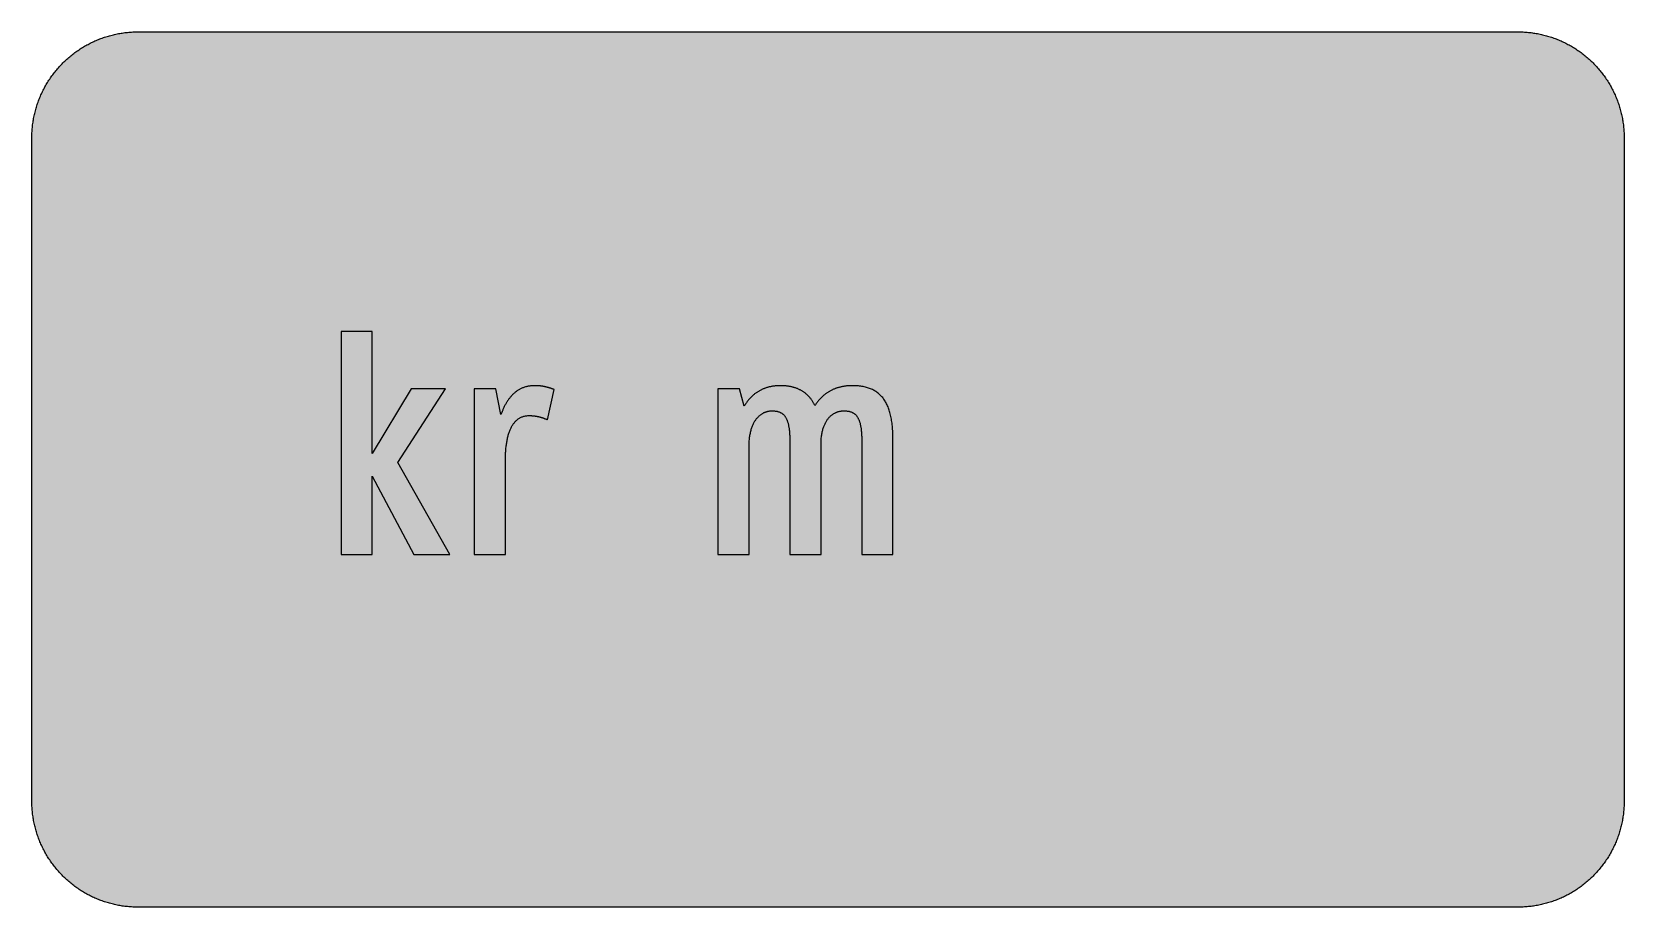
# Model space of a CAD drawing. Header units: millimetres. Extents: x 0 to 212, y 0 to 116.
import ezdxf

# ---------------------------------------------------------------- set-up
doc = ezdxf.new("R2010")
doc.units = ezdxf.units.MM

msp = doc.modelspace()

# ---------------------------------------------------------------- hatches: boundary and pattern name
for color, points in [(254, [(14.1633, 0.0536), (13.9878, 0.0533), (13.8125, 0.0559), (13.6373, 0.061), (13.462, 0.0686), (13.2893, 0.0787), (13.114, 0.0914), (12.9413, 0.1041), (12.7686, 0.1219), (12.5959, 0.1397), (12.4231, 0.16), (12.2504, 0.1829), (12.0777, 0.2057), (11.9075, 0.2337), (11.7373, 0.2616), (11.5672, 0.2921), (11.397, 0.3251), (11.2268, 0.3607), (11.0592, 0.3988), (10.8915, 0.4369), (10.7239, 0.4775), (10.5562, 0.5207), (10.3886, 0.5664), (10.2235, 0.6121), (10.0584, 0.6629), (9.8933, 0.7137), (9.7307, 0.7671), (9.5682, 0.8204), (9.4056, 0.8788), (9.2431, 0.9373), (9.083, 0.9982), (8.923, 1.0617), (8.763, 1.1252), (8.6055, 1.1938), (8.4455, 1.2624), (8.2906, 1.331), (8.1331, 1.4046), (7.9781, 1.4783), (7.8232, 1.5545), (7.6708, 1.6332), (7.5184, 1.7145), (7.366, 1.7958), (7.2161, 1.8796), (7.0663, 1.966), (6.919, 2.0523), (6.7716, 2.1438), (6.6243, 2.2352), (6.4795, 2.3266), (6.3348, 2.4232), (6.19, 2.5197), (6.0477, 2.6187), (5.908, 2.7178), (5.7683, 2.8194), (5.6286, 2.9235), (5.4915, 3.0302), (5.3543, 3.1369), (5.2197, 3.2461), (5.0851, 3.3579), (4.953, 3.4722), (4.8209, 3.5865), (4.6914, 3.7033), (4.5644, 3.8202), (4.4348, 3.9395), (4.3104, 4.0615), (4.1859, 4.1859), (4.0615, 4.3104), (3.9395, 4.4348), (3.8202, 4.5618), (3.7033, 4.6914), (3.5865, 4.8209), (3.4722, 4.953), (3.3579, 5.0851), (3.2487, 5.2197), (3.1369, 5.3543), (3.0302, 5.4915), (2.9235, 5.6286), (2.8194, 5.7683), (2.7178, 5.908), (2.6187, 6.0477), (2.5197, 6.19), (2.4232, 6.3348), (2.3266, 6.477), (2.2352, 6.6243), (2.1438, 6.7691), (2.0523, 6.919), (1.966, 7.0663), (1.8796, 7.2161), (1.7958, 7.366), (1.7145, 7.5184), (1.6332, 7.6708), (1.5545, 7.8232), (1.4783, 7.9781), (1.4046, 8.1331), (1.331, 8.2906), (1.2598, 8.4455), (1.1913, 8.603), (1.1252, 8.763), (1.0592, 8.923), (0.9982, 9.083), (0.9373, 9.2431), (0.8763, 9.4056), (0.8204, 9.5682), (0.7645, 9.7307), (0.7112, 9.8933), (0.6604, 10.0584), (0.6121, 10.2235), (0.5639, 10.3911), (0.5207, 10.5562), (0.4775, 10.7239), (0.4343, 10.8915), (0.3962, 11.0592), (0.3607, 11.2268), (0.3251, 11.397), (0.2921, 11.5672), (0.2616, 11.7373), (0.2311, 11.9075), (0.2057, 12.0802), (0.1803, 12.2504), (0.1575, 12.4231), (0.1372, 12.5959), (0.1194, 12.7686), (0.1041, 12.9413), (0.0889, 13.1166), (0.0787, 13.2893), (0.0686, 13.4645), (0.061, 13.6373), (0.0559, 13.8125), (0.0508, 13.9878), (0.0508, 14.163), (0.0522, 102.3592), (0.0508, 102.5322), (0.0559, 102.7074), (0.061, 102.8827), (0.0686, 103.058), (0.0787, 103.2307), (0.0889, 103.4059), (0.1041, 103.5787), (0.1194, 103.7514), (0.1372, 103.9241), (0.1575, 104.0968), (0.1803, 104.2695), (0.2057, 104.4423), (0.2311, 104.6124), (0.2616, 104.7826), (0.2921, 104.9528), (0.3251, 105.123), (0.3607, 105.2932), (0.3962, 105.4608), (0.4343, 105.6284), (0.4775, 105.7961), (0.5207, 105.9637), (0.5639, 106.1314), (0.6121, 106.2965), (0.6604, 106.4616), (0.7112, 106.6267), (0.7645, 106.7892), (0.8204, 106.9518), (0.8763, 107.1143), (0.9373, 107.2769), (0.9982, 107.4369), (1.0592, 107.5969), (1.1252, 107.757), (1.1913, 107.9144), (1.2598, 108.0745), (1.331, 108.2294), (1.4046, 108.3869), (1.4783, 108.5418), (1.5545, 108.6968), (1.6332, 108.8492), (1.7145, 109.0016), (1.7958, 109.154), (1.8796, 109.3038), (1.966, 109.4537), (2.0523, 109.601), (2.1438, 109.7483), (2.2352, 109.8956), (2.3266, 110.0404), (2.4232, 110.1852), (2.5197, 110.33), (2.6187, 110.4722), (2.7178, 110.6119), (2.8194, 110.7516), (2.9235, 110.8913), (3.0302, 111.0285), (3.1369, 111.1656), (3.2487, 111.3003), (3.3579, 111.4349), (3.4722, 111.567), (3.5865, 111.699), (3.7033, 111.8286), (3.8202, 111.9556), (3.9395, 112.0851), (4.0615, 112.2096), (4.1859, 112.334), (4.3104, 112.4585), (4.4348, 112.5804), (4.5644, 112.6998), (4.6914, 112.8166), (4.8209, 112.9335), (4.953, 113.0478), (5.0851, 113.1621), (5.2197, 113.2713), (5.3543, 113.3831), (5.4915, 113.4897), (5.6286, 113.5964), (5.7683, 113.7006), (5.908, 113.8022), (6.0477, 113.9012), (6.19, 114.0003), (6.3348, 114.0968), (6.4795, 114.1933), (6.6243, 114.2848), (6.7716, 114.3762), (6.919, 114.4676), (7.0663, 114.554), (7.2161, 114.6404), (7.366, 114.7242), (7.5184, 114.8055), (7.6708, 114.8867), (7.8232, 114.9655), (7.9781, 115.0417), (8.1331, 115.1153), (8.2906, 115.189), (8.4455, 115.2601), (8.6055, 115.3287), (8.763, 115.3947), (8.923, 115.4608), (9.083, 115.5217), (9.2431, 115.5827), (9.4056, 115.6437), (9.5682, 115.6995), (9.7307, 115.7554), (9.8933, 115.8088), (10.0584, 115.8596), (10.2235, 115.9078), (10.3886, 115.9561), (10.5562, 115.9993), (10.7239, 116.0424), (10.8915, 116.0856), (11.0592, 116.1237), (11.2268, 116.1593), (11.397, 116.1948), (11.5672, 116.2279), (11.7373, 116.2583), (11.9075, 116.2888), (12.0777, 116.3142), (12.2504, 116.3396), (12.4231, 116.3625), (12.5959, 116.3828), (12.7686, 116.4006), (12.9413, 116.4158), (13.114, 116.4311), (13.2893, 116.4412), (13.462, 116.4514), (13.6373, 116.459), (13.8125, 116.4641), (13.9878, 116.4692), (14.163, 116.4692), (197.6078, 116.4703), (197.7822, 116.4692), (197.9574, 116.4641), (198.1327, 116.459), (198.3054, 116.4514), (198.4807, 116.4412), (198.6534, 116.4311), (198.8287, 116.4158), (199.0014, 116.4006), (199.1741, 116.3828), (199.3468, 116.3625), (199.5195, 116.3396), (199.6897, 116.3142), (199.8624, 116.2888), (200.0326, 116.2583), (200.2028, 116.2279), (200.373, 116.1948), (200.5432, 116.1593), (200.7108, 116.1237), (200.8784, 116.0856), (201.0461, 116.0424), (201.2137, 115.9993), (201.3788, 115.9561), (201.5465, 115.9078), (201.7116, 115.8596), (201.8767, 115.8088), (202.0392, 115.7554), (202.2018, 115.6995), (202.3643, 115.6437), (202.5269, 115.5827), (202.6869, 115.5217), (202.8469, 115.4608), (203.007, 115.3947), (203.167, 115.3287), (203.3245, 115.2601), (203.4794, 115.189), (203.6369, 115.1153), (203.7918, 115.0417), (203.9468, 114.9655), (204.0992, 114.8867), (204.2516, 114.8055), (204.404, 114.7242), (204.5538, 114.6404), (204.7037, 114.554), (204.8535, 114.4676), (205.0009, 114.3762), (205.1456, 114.2848), (205.293, 114.1933), (205.4352, 114.0968), (205.58, 114.0003), (205.7222, 113.9012), (205.8619, 113.8022), (206.0016, 113.7006), (206.1413, 113.5964), (206.2785, 113.4897), (206.4156, 113.3831), (206.5503, 113.2713), (206.6849, 113.1621), (206.817, 113.0478), (206.949, 112.9335), (207.0786, 112.8166), (207.2081, 112.6998), (207.3351, 112.5804), (207.4596, 112.4585), (207.584, 112.334), (207.7085, 112.2096), (207.8304, 112.0851), (207.9498, 111.9556), (208.0666, 111.8286), (208.1835, 111.699), (208.2978, 111.567), (208.4121, 111.4349), (208.5238, 111.3003), (208.6331, 111.1656), (208.7397, 111.0285), (208.8464, 110.8913), (208.9506, 110.7516), (209.0522, 110.6119), (209.1512, 110.4722), (209.2503, 110.33), (209.3468, 110.1852), (209.4433, 110.0404), (209.5348, 109.8956), (209.6262, 109.7483), (209.7176, 109.601), (209.804, 109.4537), (209.8904, 109.3038), (209.9742, 109.154), (210.0555, 109.0016), (210.1367, 108.8492), (210.2155, 108.6968), (210.2917, 108.5418), (210.3653, 108.3869), (210.439, 108.2294), (210.5076, 108.0745), (210.5762, 107.9144), (210.6447, 107.757), (210.7082, 107.5969), (210.7717, 107.4369), (210.8327, 107.2769), (210.8911, 107.1143), (210.9495, 106.9518), (211.0029, 106.7892), (211.0562, 106.6267), (211.107, 106.4616), (211.1578, 106.2965), (211.2035, 106.1314), (211.2493, 105.9637), (211.2924, 105.7961), (211.3331, 105.6284), (211.3712, 105.4608), (211.4093, 105.2932), (211.4448, 105.123), (211.4779, 104.9528), (211.5083, 104.7826), (211.5363, 104.6124), (211.5642, 104.4423), (211.5871, 104.2695), (211.6099, 104.0968), (211.6303, 103.9241), (211.648, 103.7514), (211.6658, 103.5787), (211.6785, 103.4059), (211.6912, 103.2307), (211.7014, 103.058), (211.709, 102.8827), (211.7141, 102.7074), (211.7166, 102.5322), (211.7166, 102.3569), (211.7189, 14.1647), (211.7166, 13.9878), (211.7141, 13.8125), (211.709, 13.6373), (211.7014, 13.4645), (211.6912, 13.2893), (211.6785, 13.1166), (211.6658, 12.9413), (211.648, 12.7686), (211.6303, 12.5959), (211.6099, 12.4231), (211.5871, 12.2504), (211.5642, 12.0802), (211.5363, 11.9075), (211.5083, 11.7373), (211.4779, 11.5672), (211.4448, 11.397), (211.4093, 11.2268), (211.3712, 11.0592), (211.3331, 10.8915), (211.2924, 10.7239), (211.2493, 10.5562), (211.2035, 10.3911), (211.1578, 10.2235), (211.107, 10.0584), (211.0562, 9.8933), (211.0029, 9.7307), (210.9495, 9.5682), (210.8911, 9.4056), (210.8327, 9.2431), (210.7717, 9.083), (210.7082, 8.923), (210.6447, 8.763), (210.5762, 8.603), (210.5076, 8.4455), (210.439, 8.2906), (210.3653, 8.1331), (210.2917, 7.9781), (210.2155, 7.8232), (210.1367, 7.6708), (210.0555, 7.5184), (209.9742, 7.366), (209.8904, 7.2161), (209.804, 7.0663), (209.7176, 6.919), (209.6262, 6.7691), (209.5348, 6.6243), (209.4433, 6.477), (209.3468, 6.3348), (209.2503, 6.19), (209.1512, 6.0477), (209.0522, 5.908), (208.9506, 5.7683), (208.8464, 5.6286), (208.7397, 5.4915), (208.6331, 5.3543), (208.5238, 5.2197), (208.4121, 5.0851), (208.2978, 4.953), (208.1835, 4.8209), (208.0666, 4.6914), (207.9498, 4.5618), (207.8304, 4.4348), (207.7085, 4.3104), (207.584, 4.1859), (207.4596, 4.0615), (207.3351, 3.9395), (207.2081, 3.8202), (207.0786, 3.7033), (206.949, 3.5865), (206.817, 3.4722), (206.6849, 3.3579), (206.5503, 3.2461), (206.4156, 3.1369), (206.2785, 3.0302), (206.1413, 2.9235), (206.0016, 2.8194), (205.8619, 2.7178), (205.7222, 2.6187), (205.58, 2.5197), (205.4352, 2.4232), (205.293, 2.3266), (205.1456, 2.2352), (205.0009, 2.1438), (204.8535, 2.0523), (204.7037, 1.966), (204.5538, 1.8796), (204.404, 1.7958), (204.2516, 1.7145), (204.0992, 1.6332), (203.9468, 1.5545), (203.7918, 1.4783), (203.6369, 1.4046), (203.4794, 1.331), (203.3245, 1.2624), (203.167, 1.1938), (203.007, 1.1252), (202.8469, 1.0617), (202.6869, 0.9982), (202.5269, 0.9373), (202.3643, 0.8788), (202.2018, 0.8204), (202.0392, 0.7671), (201.8767, 0.7137), (201.7116, 0.6629), (201.5465, 0.6121), (201.3788, 0.5664), (201.2137, 0.5207), (201.0461, 0.4775), (200.8784, 0.4369), (200.7108, 0.3988), (200.5432, 0.3607), (200.373, 0.3251), (200.2028, 0.2921), (200.0326, 0.2616), (199.8624, 0.2337), (199.6897, 0.2057), (199.5195, 0.1829), (199.3468, 0.16), (199.1741, 0.1397), (199.0014, 0.1219), (198.8287, 0.1041), (198.6534, 0.0914), (198.4807, 0.0787), (198.3054, 0.0686), (198.1327, 0.061), (197.9574, 0.0559), (197.7822, 0.0533), (197.6069, 0.0533)]), (59, [(45.3072, 46.9731), (45.3072, 57.3867), (50.8109, 46.9731), (55.5942, 46.9731), (48.6943, 59.207), (55.0443, 68.9857), (50.4719, 68.9857), (45.3072, 60.3924), (45.3072, 76.6064), (41.1593, 76.6064), (41.1593, 46.9731)]), (59, [(66.1776, 65.4304), (66.2051, 65.4279), (66.2356, 65.4279), (66.2661, 65.4279), (66.2965, 65.4279), (66.327, 65.4279), (66.3575, 65.4279), (66.3905, 65.4253), (66.421, 65.4253), (66.4515, 65.4228), (66.4845, 65.4228), (66.515, 65.4202), (66.548, 65.4177), (66.581, 65.4152), (66.614, 65.4126), (66.6445, 65.4101), (66.6775, 65.4075), (66.7106, 65.405), (66.7461, 65.4025), (66.7791, 65.3999), (66.8122, 65.3948), (66.8477, 65.3923), (66.8807, 65.3872), (66.9163, 65.3821), (66.9519, 65.3771), (66.9874, 65.372), (67.023, 65.3669), (67.0585, 65.3618), (67.0941, 65.3542), (67.1297, 65.3491), (67.1652, 65.3415), (67.2033, 65.3364), (67.2414, 65.3288), (67.277, 65.3212), (67.3151, 65.3136), (67.3532, 65.3034), (67.3913, 65.2958), (67.4294, 65.2856), (67.4675, 65.278), (67.5081, 65.2678), (67.5462, 65.2577), (67.5869, 65.2475), (67.6275, 65.2348), (67.6681, 65.2247), (67.7088, 65.212), (67.7494, 65.1993), (67.7901, 65.1866), (67.8307, 65.1739), (67.8739, 65.1612), (67.9145, 65.1459), (67.9577, 65.1332), (68.0009, 65.118), (68.0441, 65.1027), (68.0872, 65.085), (68.1304, 65.0697), (68.1761, 65.0519), (68.2193, 65.0342), (68.265, 65.0164), (68.3108, 64.9986), (68.3565, 64.9808), (68.4022, 64.9605), (68.4479, 64.9402), (68.4936, 64.9199), (68.5419, 64.8995), (68.5902, 64.8767), (69.4792, 68.9003), (69.4385, 68.9127), (69.4004, 68.9254), (69.3598, 68.9407), (69.3217, 68.9534), (69.2836, 68.9661), (69.2455, 68.9813), (69.2074, 68.994), (69.1693, 69.0067), (69.1312, 69.0194), (69.0931, 69.0321), (69.0575, 69.0448), (69.0194, 69.0575), (68.9839, 69.0677), (68.9458, 69.0804), (68.9102, 69.0931), (68.8721, 69.1032), (68.8365, 69.1159), (68.7984, 69.1261), (68.7629, 69.1388), (68.7248, 69.149), (68.6892, 69.1591), (68.6537, 69.1693), (68.6156, 69.1794), (68.58, 69.1896), (68.5419, 69.1998), (68.5063, 69.2099), (68.4682, 69.2201), (68.4327, 69.2302), (68.3946, 69.2379), (68.3565, 69.248), (68.3209, 69.2556), (68.2828, 69.2658), (68.2447, 69.2734), (68.2066, 69.281), (68.1685, 69.2887), (68.1304, 69.2963), (68.0923, 69.3039), (68.0517, 69.3115), (68.0136, 69.3191), (67.9729, 69.3242), (67.9348, 69.3318), (67.8942, 69.3369), (67.8536, 69.3445), (67.8129, 69.3496), (67.7697, 69.3547), (67.7291, 69.3598), (67.6859, 69.3649), (67.6453, 69.3699), (67.6021, 69.375), (67.5589, 69.3776), (67.5157, 69.3826), (67.47, 69.3852), (67.4243, 69.3903), (67.3811, 69.3928), (67.3354, 69.3953), (67.2871, 69.3979), (67.2414, 69.4004), (67.1932, 69.403), (67.1449, 69.403), (67.0966, 69.4055), (67.0484, 69.4055), (66.9976, 69.408), (66.9468, 69.408), (66.896, 69.408), (66.7842, 69.4055), (66.6725, 69.403), (66.5632, 69.3953), (66.4566, 69.3877), (66.3499, 69.3776), (66.2457, 69.3649), (66.1416, 69.3471), (66.0425, 69.3293), (65.9409, 69.3115), (65.8419, 69.2887), (65.7454, 69.2633), (65.6514, 69.2379), (65.5574, 69.2074), (65.4634, 69.1769), (65.3745, 69.1439), (65.2831, 69.1083), (65.1967, 69.0728), (65.1078, 69.0321), (65.024, 68.9915), (64.9402, 68.9483), (64.8564, 68.9026), (64.7751, 68.8569), (64.6963, 68.8086), (64.6176, 68.7578), (64.5389, 68.7045), (64.4627, 68.6511), (64.389, 68.5952), (64.3153, 68.5368), (64.2417, 68.4784), (64.1706, 68.4174), (64.102, 68.3539), (64.0334, 68.2904), (63.9648, 68.2244), (63.8988, 68.1584), (63.8353, 68.0898), (63.7718, 68.0187), (63.7083, 67.9475), (63.6473, 67.8739), (63.5864, 67.7977), (63.5279, 67.724), (63.4695, 67.6453), (63.4111, 67.5665), (63.3552, 67.4878), (63.3019, 67.4065), (63.246, 67.3227), (63.1952, 67.2389), (63.1419, 67.1551), (63.0911, 67.0687), (63.0428, 66.9798), (62.9945, 66.8934), (62.9463, 66.802), (62.898, 66.7131), (62.8523, 66.6217), (62.8091, 66.5277), (62.7634, 66.4362), (62.7202, 66.3397), (62.6796, 66.2457), (62.6389, 66.1492), (62.5983, 66.0527), (62.5577, 65.9536), (62.5196, 65.8571), (62.4815, 65.7555), (62.4459, 65.6565), (62.4078, 65.5549), (61.7319, 68.9857), (58.8546, 68.9857), (58.8546, 46.9731), (63.0026, 46.9731), (63.0026, 59.418), (63.0022, 59.5782), (63.0047, 59.7383), (63.0072, 59.8983), (63.0123, 60.0558), (63.0174, 60.2132), (63.025, 60.3682), (63.0326, 60.5206), (63.0428, 60.673), (63.053, 60.8203), (63.0657, 60.9702), (63.0784, 61.1149), (63.0936, 61.2597), (63.1114, 61.4045), (63.1292, 61.5442), (63.1495, 61.6839), (63.1698, 61.8211), (63.1927, 61.9557), (63.2155, 62.0903), (63.2409, 62.2198), (63.2689, 62.3494), (63.2968, 62.4764), (63.3273, 62.6008), (63.3578, 62.7253), (63.3908, 62.8447), (63.4263, 62.9641), (63.4619, 63.0784), (63.5, 63.1927), (63.5406, 63.3044), (63.5813, 63.4136), (63.6245, 63.5203), (63.6702, 63.6219), (63.7159, 63.7235), (63.7642, 63.8226), (63.8124, 63.9191), (63.8658, 64.0131), (63.9166, 64.1045), (63.9724, 64.1934), (64.0283, 64.2798), (64.0867, 64.3611), (64.1477, 64.4423), (64.2112, 64.5185), (64.2747, 64.5947), (64.3407, 64.6659), (64.4068, 64.7344), (64.4779, 64.8005), (64.549, 64.8614), (64.6227, 64.9224), (64.6989, 64.9783), (64.7751, 65.0316), (64.8538, 65.0824), (64.9351, 65.1281), (65.0189, 65.1713), (65.1027, 65.212), (65.1916, 65.2501), (65.2805, 65.2831), (65.372, 65.3136), (65.4634, 65.339), (65.5599, 65.3644), (65.6565, 65.3821), (65.7581, 65.3999), (65.8597, 65.4126), (65.9613, 65.4228), (66.0679, 65.4279), (66.1772, 65.4279)]), (59, [(104.9556, 46.9731), (104.9556, 61.492), (104.9553, 61.6585), (104.9604, 61.8236), (104.9655, 61.9862), (104.9757, 62.1411), (104.9858, 62.296), (104.9985, 62.4459), (105.0163, 62.5907), (105.0341, 62.7329), (105.0544, 62.8701), (105.0747, 63.0047), (105.1001, 63.1368), (105.1255, 63.2638), (105.156, 63.3882), (105.1865, 63.5102), (105.217, 63.627), (105.2525, 63.7413), (105.2881, 63.8505), (105.3262, 63.9597), (105.3643, 64.0639), (105.4049, 64.1655), (105.4481, 64.262), (105.4913, 64.356), (105.537, 64.45), (105.5827, 64.5363), (105.631, 64.6227), (105.6818, 64.7065), (105.7326, 64.7852), (105.7834, 64.8614), (105.8367, 64.9376), (105.8901, 65.0088), (105.9459, 65.0773), (106.0018, 65.1434), (106.0602, 65.2043), (106.1161, 65.2653), (106.1745, 65.3237), (106.2355, 65.3796), (106.2965, 65.4329), (106.3549, 65.4837), (106.4184, 65.5295), (106.4793, 65.5752), (106.5428, 65.6184), (106.6063, 65.6615), (106.6698, 65.6996), (106.7333, 65.7352), (106.7968, 65.7708), (106.8603, 65.8012), (106.9264, 65.8317), (106.9899, 65.8597), (107.0559, 65.8876), (107.1194, 65.9105), (107.1855, 65.9333), (107.249, 65.9536), (107.315, 65.9714), (107.3785, 65.9892), (107.442, 66.0019), (107.5055, 66.0171), (107.5715, 66.0273), (107.6325, 66.0375), (107.696, 66.0451), (107.7595, 66.0527), (107.8205, 66.0578), (107.8814, 66.0603), (107.9424, 66.0629), (108.0033, 66.0629), (108.0745, 66.0629), (108.1481, 66.0603), (108.2167, 66.0578), (108.2878, 66.0527), (108.3564, 66.0476), (108.4224, 66.04), (108.4885, 66.0324), (108.5545, 66.0222), (108.618, 66.0121), (108.6815, 65.9994), (108.7425, 65.9841), (108.8034, 65.9689), (108.8619, 65.9511), (108.9203, 65.9308), (108.9762, 65.9105), (109.032, 65.8876), (109.0879, 65.8647), (109.1413, 65.8368), (109.1946, 65.8089), (109.2454, 65.7809), (109.2962, 65.7479), (109.3445, 65.7149), (109.3927, 65.6793), (109.441, 65.6412), (109.4867, 65.6006), (109.5299, 65.5599), (109.5731, 65.5168), (109.6162, 65.471), (109.6569, 65.4228), (109.6975, 65.372), (109.7356, 65.3186), (109.7737, 65.2653), (109.8118, 65.2069), (109.8474, 65.1485), (109.8804, 65.085), (109.9134, 65.0215), (109.9464, 64.9554), (109.9769, 64.8843), (110.0074, 64.8132), (110.0353, 64.7395), (110.0633, 64.6608), (110.0887, 64.582), (110.1141, 64.4982), (110.1395, 64.4144), (110.1598, 64.3255), (110.1827, 64.2366), (110.203, 64.1426), (110.2233, 64.0461), (110.2411, 63.947), (110.2589, 63.8429), (110.2741, 63.7388), (110.2893, 63.6295), (110.302, 63.5203), (110.3147, 63.406), (110.3249, 63.2866), (110.3351, 63.1673), (110.3427, 63.0428), (110.3503, 62.9158), (110.3579, 62.7863), (110.363, 62.6516), (110.3681, 62.5145), (110.3706, 62.3748), (110.3732, 62.2325), (110.3732, 62.0852), (110.3739, 46.9731), (114.5219, 46.9731), (114.5219, 62.2967), (114.5184, 62.5246), (114.5159, 62.7507), (114.5108, 62.9742), (114.5007, 63.1927), (114.4905, 63.406), (114.4778, 63.6143), (114.4626, 63.82), (114.4448, 64.0232), (114.4245, 64.2214), (114.4016, 64.4144), (114.3737, 64.6049), (114.3457, 64.7903), (114.3152, 64.9732), (114.2822, 65.151), (114.2467, 65.3263), (114.2086, 65.4964), (114.1679, 65.6615), (114.1247, 65.8266), (114.079, 65.9841), (114.0308, 66.1391), (113.98, 66.2915), (113.9241, 66.4388), (113.8682, 66.581), (113.8098, 66.7233), (113.7463, 66.8579), (113.6828, 66.99), (113.6142, 67.1195), (113.5431, 67.244), (113.472, 67.3659), (113.3958, 67.4853), (113.317, 67.597), (113.2357, 67.7088), (113.1519, 67.8155), (113.063, 67.9196), (112.9741, 68.0187), (112.8801, 68.1152), (112.7862, 68.2066), (112.6871, 68.2955), (112.5855, 68.3819), (112.4814, 68.4632), (112.3747, 68.5419), (112.2629, 68.6156), (112.1512, 68.6867), (112.0343, 68.7553), (111.9149, 68.8188), (111.793, 68.8797), (111.666, 68.9381), (111.539, 68.9915), (111.4069, 69.0423), (111.2723, 69.0905), (111.1352, 69.1337), (110.9955, 69.1744), (110.8507, 69.2125), (110.7034, 69.248), (110.5535, 69.2785), (110.4011, 69.3039), (110.2436, 69.3293), (110.0861, 69.3496), (109.9236, 69.3674), (109.7559, 69.3826), (109.5883, 69.3928), (109.4156, 69.4004), (109.2403, 69.4055), (109.06, 69.408), (108.9685, 69.408), (108.8746, 69.4055), (108.7831, 69.403), (108.6917, 69.3979), (108.6002, 69.3928), (108.5088, 69.3852), (108.4174, 69.3776), (108.3259, 69.3699), (108.237, 69.3598), (108.1481, 69.3471), (108.0592, 69.3344), (107.9703, 69.3217), (107.8814, 69.3064), (107.7951, 69.2887), (107.7062, 69.2734), (107.6198, 69.2531), (107.5334, 69.2328), (107.4496, 69.2125), (107.3633, 69.1896), (107.2794, 69.1667), (107.1956, 69.1413), (107.1118, 69.1134), (107.028, 69.0855), (106.9442, 69.0575), (106.8629, 69.027), (106.7816, 68.994), (106.7003, 68.9635), (106.619, 68.928), (106.5403, 68.8924), (106.4616, 68.8569), (106.3828, 68.8188), (106.3041, 68.7781), (106.2253, 68.7375), (106.1491, 68.6943), (106.0729, 68.6511), (105.9967, 68.6054), (105.9205, 68.5597), (105.8469, 68.514), (105.7732, 68.4632), (105.6996, 68.4124), (105.6259, 68.3616), (105.5548, 68.3082), (105.4837, 68.2549), (105.4125, 68.199), (105.344, 68.1406), (105.2728, 68.0822), (105.2043, 68.0237), (105.1382, 67.9602), (105.0696, 67.8993), (105.0036, 67.8332), (104.9376, 67.7672), (104.8715, 67.7012), (104.808, 67.6326), (104.7445, 67.5615), (104.681, 67.4903), (104.6201, 67.4192), (104.5566, 67.343), (104.4981, 67.2668), (104.4372, 67.1906), (104.3788, 67.1119), (104.3203, 67.0331), (104.2619, 66.9493), (104.206, 66.868), (104.1502, 66.7817), (104.107, 66.8655), (104.0638, 66.9468), (104.0206, 67.0255), (103.9749, 67.1043), (103.9292, 67.183), (103.8835, 67.2592), (103.8352, 67.3329), (103.7869, 67.4065), (103.7361, 67.4776), (103.6853, 67.5488), (103.6345, 67.6173), (103.5812, 67.6859), (103.5279, 67.752), (103.4745, 67.818), (103.4186, 67.8815), (103.3628, 67.9425), (103.3069, 68.0034), (103.2485, 68.0644), (103.19, 68.1228), (103.1291, 68.1787), (103.0681, 68.2346), (103.0072, 68.2904), (102.9437, 68.3438), (102.8802, 68.3946), (102.8141, 68.4454), (102.7481, 68.4936), (102.682, 68.5419), (102.6135, 68.5876), (102.5449, 68.6333), (102.4763, 68.6791), (102.4052, 68.7197), (102.3341, 68.7629), (102.2629, 68.801), (102.1893, 68.8416), (102.1156, 68.8772), (102.0394, 68.9153), (101.9632, 68.9483), (101.8845, 68.9839), (101.8083, 69.0143), (101.7295, 69.0448), (101.6483, 69.0753), (101.567, 69.1032), (101.4857, 69.1312), (101.4019, 69.1566), (101.3181, 69.182), (101.2342, 69.2048), (101.1479, 69.2277), (101.059, 69.248), (100.9726, 69.2658), (100.8837, 69.2861), (100.7923, 69.3014), (100.7034, 69.3166), (100.6119, 69.3318), (100.518, 69.3445), (100.424, 69.3572), (100.33, 69.3674), (100.2335, 69.3776), (100.137, 69.3852), (100.0379, 69.3928), (99.9414, 69.3979), (99.8398, 69.403), (99.7407, 69.4055), (99.6391, 69.408), (99.535, 69.408), (99.4486, 69.408), (99.3623, 69.4055), (99.2734, 69.403), (99.187, 69.3979), (99.1006, 69.3928), (99.0143, 69.3877), (98.9279, 69.3801), (98.8416, 69.3699), (98.7552, 69.3598), (98.6714, 69.3496), (98.585, 69.3369), (98.5012, 69.3242), (98.4148, 69.309), (98.331, 69.2937), (98.2472, 69.276), (98.1634, 69.2582), (98.0796, 69.2379), (97.9957, 69.2175), (97.9145, 69.1947), (97.8306, 69.1718), (97.7494, 69.1464), (97.6681, 69.121), (97.5868, 69.0931), (97.5055, 69.0626), (97.4242, 69.0321), (97.343, 69.0016), (97.2642, 68.9686), (97.1855, 68.9356), (97.1067, 68.8975), (97.028, 68.8619), (96.9518, 68.8238), (96.8731, 68.7832), (96.7969, 68.7426), (96.7207, 68.6994), (96.6445, 68.6537), (96.5708, 68.6079), (96.4971, 68.5622), (96.4235, 68.514), (96.3498, 68.4632), (96.2762, 68.4124), (96.205, 68.359), (96.1339, 68.3031), (96.0628, 68.2473), (95.9917, 68.1888), (95.9231, 68.1304), (95.8545, 68.0695), (95.7859, 68.006), (95.7199, 67.9425), (95.6539, 67.8764), (95.5878, 67.8104), (95.5218, 67.7418), (95.4583, 67.6707), (95.3948, 67.5996), (95.3313, 67.5259), (95.2703, 67.4497), (95.2094, 67.3735), (95.1484, 67.2948), (95.09, 67.216), (95.0316, 67.1322), (94.9731, 67.0509), (94.9173, 66.9646), (94.8614, 66.8782), (94.8055, 66.7893), (94.7522, 66.6979), (94.1172, 68.9857), (91.2386, 68.9857), (91.2386, 46.9731), (95.3879, 46.9731), (95.3879, 61.2383), (95.3872, 61.4147), (95.3922, 61.5899), (95.3973, 61.7601), (95.4075, 61.9252), (95.4176, 62.0878), (95.4329, 62.2452), (95.4481, 62.4002), (95.4684, 62.55), (95.4888, 62.6974), (95.5116, 62.8396), (95.5345, 62.9793), (95.5624, 63.1139), (95.5929, 63.2435), (95.6234, 63.373), (95.6564, 63.4949), (95.6894, 63.6168), (95.7275, 63.7337), (95.7656, 63.848), (95.8037, 63.9572), (95.8469, 64.0639), (95.8901, 64.168), (95.9333, 64.2671), (95.979, 64.3636), (96.0272, 64.4576), (96.0755, 64.5465), (96.1263, 64.6354), (96.1771, 64.7192), (96.2304, 64.8005), (96.2838, 64.8792), (96.3371, 64.9529), (96.393, 65.0265), (96.4514, 65.0951), (96.5073, 65.1612), (96.5657, 65.2247), (96.6241, 65.2856), (96.6851, 65.344), (96.7461, 65.3999), (96.807, 65.4533), (96.868, 65.5041), (96.9315, 65.5523), (96.9924, 65.598), (97.0559, 65.6412), (97.1194, 65.6819), (97.1829, 65.72), (97.2464, 65.7555), (97.3125, 65.7885), (97.376, 65.8216), (97.4395, 65.852), (97.5055, 65.8774), (97.569, 65.9028), (97.6325, 65.9257), (97.6986, 65.9486), (97.7621, 65.9663), (97.8256, 65.9841), (97.8891, 65.9994), (97.95, 66.0146), (98.0135, 66.0248), (98.0745, 66.0349), (98.138, 66.0451), (98.1989, 66.0502), (98.2574, 66.0552), (98.3183, 66.0603), (98.3767, 66.0629), (98.4352, 66.0629), (98.5063, 66.0629), (98.5799, 66.0603), (98.6511, 66.0578), (98.7196, 66.0527), (98.7882, 66.0476), (98.8543, 66.04), (98.9203, 66.0324), (98.9863, 66.0222), (99.0498, 66.0121), (99.1133, 65.9994), (99.1743, 65.9841), (99.2353, 65.9689), (99.2937, 65.9511), (99.3521, 65.9308), (99.4105, 65.9105), (99.4664, 65.8876), (99.5197, 65.8647), (99.5731, 65.8368), (99.6264, 65.8089), (99.6772, 65.7809), (99.728, 65.7479), (99.7788, 65.7149), (99.8245, 65.6793), (99.8728, 65.6412), (99.9185, 65.6006), (99.9642, 65.5599), (100.0074, 65.5168), (100.0481, 65.471), (100.0912, 65.4228), (100.1293, 65.372), (100.17, 65.3186), (100.2081, 65.2653), (100.2436, 65.2069), (100.2792, 65.1485), (100.3122, 65.085), (100.3478, 65.0215), (100.3783, 64.9554), (100.4087, 64.8843), (100.4392, 64.8132), (100.4672, 64.7395), (100.4951, 64.6608), (100.5205, 64.582), (100.5459, 64.4982), (100.5713, 64.4144), (100.5942, 64.3255), (100.6145, 64.2366), (100.6348, 64.1426), (100.6551, 64.0461), (100.6729, 63.947), (100.6907, 63.8429), (100.7059, 63.7388), (100.7212, 63.6295), (100.7339, 63.5203), (100.7466, 63.406), (100.7567, 63.2866), (100.7669, 63.1673), (100.777, 63.0428), (100.7847, 62.9158), (100.7897, 62.7863), (100.7948, 62.6516), (100.7999, 62.5145), (100.8024, 62.3748), (100.805, 62.2325), (100.805, 62.0852), (100.8063, 46.9731)])]:
    msp.add_hatch(color=color).paths.add_polyline_path(points)
h = msp.add_hatch(color=59)
h.paths.add_polyline_path([(14.1633, 3.5814), (13.8887, 3.5839), (13.6169, 3.5941), (13.3477, 3.6119), (13.081, 3.6347), (12.8143, 3.6652), (12.5501, 3.7008), (12.2885, 3.7465), (12.0294, 3.7948), (11.7729, 3.8506), (11.5164, 3.9141), (11.2649, 3.9827), (11.016, 4.0564), (10.7671, 4.1351), (10.5232, 4.2215), (10.2819, 4.3129), (10.0432, 4.412), (9.8069, 4.5161), (9.5733, 4.6228), (9.3447, 4.7371), (9.1186, 4.8565), (8.8951, 4.9809), (8.6741, 5.113), (8.4582, 5.2476), (8.2448, 5.3873), (8.0366, 5.5321), (7.8308, 5.682), (7.6276, 5.8369), (7.4295, 5.9969), (7.2365, 6.1595), (7.046, 6.3297), (6.8605, 6.5024), (6.6777, 6.6802), (6.5024, 6.8605), (6.3271, 7.046), (6.1595, 7.2365), (5.9969, 7.432), (5.8369, 7.6302), (5.682, 7.8308), (5.5321, 8.0366), (5.3873, 8.2448), (5.2451, 8.4582), (5.1105, 8.6741), (4.9809, 8.8951), (4.8565, 9.1186), (4.7371, 9.3447), (4.6228, 9.5758), (4.5136, 9.8069), (4.4094, 10.0432), (4.3129, 10.2819), (4.2215, 10.5232), (4.1351, 10.7696), (4.0538, 11.016), (3.9802, 11.2649), (3.9116, 11.5189), (3.8506, 11.7729), (3.7948, 12.0294), (3.744, 12.2911), (3.7008, 12.5527), (3.6627, 12.8143), (3.6322, 13.081), (3.6093, 13.3502), (3.5916, 13.6195), (3.5814, 13.8913), (3.5789, 14.163), (3.58, 102.3592), (3.5814, 102.6312), (3.5916, 102.903), (3.6093, 103.1723), (3.6322, 103.439), (3.6627, 103.7057), (3.7008, 103.9698), (3.744, 104.2314), (3.7948, 104.4905), (3.8506, 104.7471), (3.9116, 105.0036), (3.9802, 105.2551), (4.0538, 105.504), (4.1351, 105.7529), (4.2215, 105.9967), (4.3129, 106.238), (4.4094, 106.4768), (4.5136, 106.713), (4.6228, 106.9467), (4.7371, 107.1753), (4.8565, 107.4014), (4.9809, 107.6249), (5.1105, 107.8459), (5.2451, 108.0618), (5.3873, 108.2751), (5.5321, 108.4834), (5.682, 108.6891), (5.8369, 108.8923), (5.9969, 109.0905), (6.1595, 109.2835), (6.3271, 109.474), (6.5024, 109.6594), (6.6777, 109.8423), (6.8605, 110.0176), (7.046, 110.1928), (7.2365, 110.3605), (7.4295, 110.523), (7.6276, 110.683), (7.8308, 110.838), (8.0366, 110.9878), (8.2448, 111.1326), (8.4582, 111.2749), (8.6741, 111.4095), (8.8951, 111.539), (9.1186, 111.6635), (9.3447, 111.7829), (9.5733, 111.8972), (9.8069, 112.0064), (10.0432, 112.1105), (10.2819, 112.207), (10.5232, 112.2985), (10.7671, 112.3848), (11.016, 112.4661), (11.2649, 112.5398), (11.5164, 112.6084), (11.7729, 112.6693), (12.0294, 112.7252), (12.2885, 112.776), (12.5501, 112.8192), (12.8143, 112.8573), (13.081, 112.8878), (13.3477, 112.9106), (13.6169, 112.9284), (13.8887, 112.9386), (14.163, 112.9411), (197.6078, 112.9425), (197.8787, 112.9386), (198.1505, 112.9284), (198.4197, 112.9106), (198.689, 112.8878), (198.9557, 112.8573), (199.2173, 112.8192), (199.4789, 112.776), (199.7405, 112.7252), (199.9971, 112.6693), (200.2511, 112.6084), (200.5051, 112.5398), (200.754, 112.4661), (201.0004, 112.3848), (201.2467, 112.2985), (201.488, 112.207), (201.7268, 112.1105), (201.963, 112.0064), (202.1942, 111.8972), (202.4253, 111.7829), (202.6514, 111.6635), (202.8749, 111.539), (203.0959, 111.4095), (203.3118, 111.2749), (203.5251, 111.1326), (203.7334, 110.9878), (203.9391, 110.838), (204.1398, 110.683), (204.3379, 110.523), (204.5335, 110.3605), (204.724, 110.1928), (204.9094, 110.0176), (205.0898, 109.8423), (205.2676, 109.6594), (205.4403, 109.474), (205.6105, 109.2835), (205.773, 109.0905), (205.933, 108.8923), (206.088, 108.6891), (206.2378, 108.4834), (206.3826, 108.2751), (206.5223, 108.0618), (206.6569, 107.8459), (206.789, 107.6249), (206.9135, 107.4014), (207.0329, 107.1753), (207.1472, 106.9467), (207.2538, 106.713), (207.358, 106.4768), (207.457, 106.238), (207.5485, 105.9967), (207.6348, 105.7529), (207.7136, 105.504), (207.7872, 105.2551), (207.8558, 105.0036), (207.9193, 104.7471), (207.9752, 104.4905), (208.0235, 104.2314), (208.0692, 103.9698), (208.1047, 103.7057), (208.1352, 103.439), (208.1581, 103.1723), (208.1759, 102.903), (208.186, 102.6312), (208.1911, 102.3569), (208.1911, 14.1647), (208.186, 13.8913), (208.1759, 13.6195), (208.1581, 13.3502), (208.1352, 13.081), (208.1047, 12.8143), (208.0692, 12.5527), (208.0235, 12.2911), (207.9752, 12.0294), (207.9193, 11.7729), (207.8558, 11.5189), (207.7872, 11.2649), (207.7136, 11.016), (207.6348, 10.7696), (207.5485, 10.5232), (207.457, 10.2819), (207.358, 10.0432), (207.2538, 9.8069), (207.1472, 9.5758), (207.0329, 9.3447), (206.9135, 9.1186), (206.789, 8.8951), (206.6569, 8.6741), (206.5223, 8.4582), (206.3826, 8.2448), (206.2378, 8.0366), (206.088, 7.8308), (205.933, 7.6302), (205.773, 7.432), (205.6105, 7.2365), (205.4403, 7.046), (205.2676, 6.8605), (205.0898, 6.6802), (204.9094, 6.5024), (204.724, 6.3297), (204.5335, 6.1595), (204.3379, 5.9969), (204.1398, 5.8369), (203.9391, 5.682), (203.7334, 5.5321), (203.5251, 5.3873), (203.3118, 5.2476), (203.0959, 5.113), (202.8749, 4.9809), (202.6514, 4.8565), (202.4253, 4.7371), (202.1942, 4.6228), (201.963, 4.5161), (201.7268, 4.412), (201.488, 4.3129), (201.2467, 4.2215), (201.0004, 4.1351), (200.754, 4.0564), (200.5051, 3.9827), (200.2511, 3.9141), (199.9971, 3.8506), (199.7405, 3.7948), (199.4789, 3.7465), (199.2173, 3.7008), (198.9557, 3.6652), (198.689, 3.6347), (198.4197, 3.6119), (198.1505, 3.5941), (197.8787, 3.5839), (197.6069, 3.5789)])
h.paths.add_polyline_path([(14.1633, 8.8731), (14.0259, 8.8748), (13.8887, 8.8798), (13.7541, 8.8875), (13.622, 8.9002), (13.4874, 8.9154), (13.3553, 8.9332), (13.2258, 8.9535), (13.0962, 8.9789), (12.9667, 9.0068), (12.8397, 9.0373), (12.7127, 9.0729), (12.5882, 9.1084), (12.4663, 9.1491), (12.3419, 9.1923), (12.2225, 9.238), (12.1031, 9.2888), (11.9837, 9.3396), (11.8694, 9.3929), (11.7526, 9.4513), (11.6408, 9.5098), (11.5291, 9.5733), (11.4198, 9.6368), (11.3106, 9.7053), (11.2039, 9.7765), (11.0998, 9.8476), (10.9957, 9.9238), (10.8966, 10), (10.7975, 10.0787), (10.6985, 10.1625), (10.6045, 10.2464), (10.5105, 10.3327), (10.4216, 10.4216), (10.3327, 10.5131), (10.2464, 10.6045), (10.16, 10.701), (10.0787, 10.7975), (10, 10.8966), (9.9212, 10.9982), (9.8476, 11.0998), (9.7739, 11.2039), (9.7053, 11.3106), (9.6368, 11.4198), (9.5707, 11.5291), (9.5098, 11.6408), (9.4488, 11.7551), (9.3929, 11.8694), (9.337, 11.9863), (9.2862, 12.1031), (9.238, 12.2225), (9.1923, 12.3444), (9.1491, 12.4663), (9.1084, 12.5908), (9.0703, 12.7152), (9.0373, 12.8397), (9.0068, 12.9692), (8.9789, 13.0962), (8.9535, 13.2258), (8.9306, 13.3579), (8.9129, 13.4899), (8.8976, 13.622), (8.8849, 13.7566), (8.8773, 13.8913), (8.8722, 14.0259), (8.8697, 14.163), (8.8717, 102.3592), (8.8722, 102.4941), (8.8773, 102.6312), (8.8849, 102.7659), (8.8976, 102.8979), (8.9129, 103.0326), (8.9306, 103.1646), (8.9535, 103.2942), (8.9789, 103.4237), (9.0068, 103.5533), (9.0373, 103.6803), (9.0703, 103.8073), (9.1084, 103.9317), (9.1491, 104.0536), (9.1923, 104.1781), (9.238, 104.2975), (9.2862, 104.4169), (9.337, 104.5362), (9.3929, 104.6505), (9.4488, 104.7674), (9.5098, 104.8791), (9.5707, 104.9909), (9.6368, 105.1001), (9.7053, 105.2093), (9.7739, 105.316), (9.8476, 105.4202), (9.9212, 105.5243), (10, 105.6234), (10.0787, 105.7224), (10.16, 105.8215), (10.2464, 105.9155), (10.3327, 106.0094), (10.4216, 106.0983), (10.5105, 106.1872), (10.6045, 106.2736), (10.6985, 106.36), (10.7975, 106.4412), (10.8966, 106.52), (10.9957, 106.5987), (11.0998, 106.6724), (11.2039, 106.746), (11.3106, 106.8146), (11.4198, 106.8832), (11.5291, 106.9492), (11.6408, 107.0102), (11.7526, 107.0712), (11.8694, 107.127), (11.9837, 107.1829), (12.1031, 107.2337), (12.2225, 107.282), (12.3419, 107.3277), (12.4663, 107.3709), (12.5882, 107.4115), (12.7127, 107.4496), (12.8397, 107.4826), (12.9667, 107.5131), (13.0962, 107.5411), (13.2258, 107.5665), (13.3553, 107.5893), (13.4874, 107.6071), (13.622, 107.6223), (13.7541, 107.635), (13.8887, 107.6427), (14.0259, 107.6477), (14.163, 107.6503), (197.6078, 107.6508), (197.7441, 107.6477), (197.8787, 107.6427), (198.0133, 107.635), (198.1479, 107.6223), (198.28, 107.6071), (198.4121, 107.5893), (198.5442, 107.5665), (198.6737, 107.5411), (198.8007, 107.5131), (198.9303, 107.4826), (199.0547, 107.4496), (199.1792, 107.4115), (199.3036, 107.3709), (199.4256, 107.3277), (199.5475, 107.282), (199.6669, 107.2337), (199.7837, 107.1829), (199.9005, 107.127), (200.0148, 107.0712), (200.1291, 107.0102), (200.2409, 106.9492), (200.3501, 106.8832), (200.4593, 106.8146), (200.566, 106.746), (200.6702, 106.6724), (200.7718, 106.5987), (200.8734, 106.52), (200.9724, 106.4412), (201.0689, 106.36), (201.1655, 106.2736), (201.2569, 106.1872), (201.3483, 106.0983), (201.4372, 106.0094), (201.5236, 105.9155), (201.6074, 105.8215), (201.6912, 105.7224), (201.77, 105.6234), (201.8462, 105.5243), (201.9224, 105.4202), (201.9935, 105.316), (202.0646, 105.2093), (202.1332, 105.1001), (202.1967, 104.9909), (202.2602, 104.8791), (202.3186, 104.7674), (202.377, 104.6505), (202.4304, 104.5362), (202.4812, 104.4169), (202.532, 104.2975), (202.5777, 104.1781), (202.6209, 104.0536), (202.6615, 103.9317), (202.6971, 103.8073), (202.7326, 103.6803), (202.7631, 103.5533), (202.7911, 103.4237), (202.8165, 103.2942), (202.8368, 103.1646), (202.8546, 103.0326), (202.8698, 102.8979), (202.8825, 102.7659), (202.8901, 102.6312), (202.8952, 102.4941), (202.8977, 102.3569), (202.8994, 14.1647), (202.8952, 14.0259), (202.8901, 13.8913), (202.8825, 13.7566), (202.8698, 13.622), (202.8546, 13.4899), (202.8368, 13.3579), (202.8165, 13.2258), (202.7911, 13.0962), (202.7631, 12.9692), (202.7326, 12.8397), (202.6971, 12.7152), (202.6615, 12.5908), (202.6209, 12.4663), (202.5777, 12.3444), (202.532, 12.2225), (202.4812, 12.1031), (202.4304, 11.9863), (202.377, 11.8694), (202.3186, 11.7551), (202.2602, 11.6408), (202.1967, 11.5291), (202.1332, 11.4198), (202.0646, 11.3106), (201.9935, 11.2039), (201.9224, 11.0998), (201.8462, 10.9982), (201.77, 10.8966), (201.6912, 10.7975), (201.6074, 10.701), (201.5236, 10.6045), (201.4372, 10.5131), (201.3483, 10.4216), (201.2569, 10.3327), (201.1655, 10.2464), (201.0689, 10.1625), (200.9724, 10.0787), (200.8734, 10), (200.7718, 9.9238), (200.6702, 9.8476), (200.566, 9.7765), (200.4593, 9.7053), (200.3501, 9.6368), (200.2409, 9.5733), (200.1291, 9.5098), (200.0148, 9.4513), (199.9005, 9.3929), (199.7837, 9.3396), (199.6669, 9.2888), (199.5475, 9.238), (199.4256, 9.1923), (199.3036, 9.1491), (199.1792, 9.1084), (199.0547, 9.0729), (198.9303, 9.0373), (198.8007, 9.0068), (198.6737, 8.9789), (198.5442, 8.9535), (198.4121, 8.9332), (198.28, 8.9154), (198.1479, 8.9002), (198.0133, 8.8875), (197.8787, 8.8798), (197.7441, 8.8748), (197.6069, 8.8722)], flags=16)
h = msp.add_hatch(color=59)
h.paths.add_polyline_path([(137.1064, 38.8592), (142.398, 38.8592), (142.398, 20.3383), (142.3949, 20.2692), (142.3924, 20.2006), (142.3899, 20.1346), (142.3822, 20.066), (142.3746, 20), (142.367, 19.9339), (142.3543, 19.8679), (142.3441, 19.8044), (142.3289, 19.7383), (142.3137, 19.6748), (142.2959, 19.6113), (142.2781, 19.5504), (142.2578, 19.4869), (142.2375, 19.4259), (142.2146, 19.3675), (142.1892, 19.3065), (142.1638, 19.2481), (142.1359, 19.1897), (142.1079, 19.1313), (142.0774, 19.0754), (142.047, 19.0195), (142.0139, 18.9636), (141.9809, 18.9103), (141.9454, 18.857), (141.9098, 18.8062), (141.8717, 18.7528), (141.8336, 18.702), (141.793, 18.6538), (141.7523, 18.6055), (141.7091, 18.5572), (141.666, 18.5115), (141.6228, 18.4658), (141.5771, 18.4226), (141.5313, 18.3794), (141.4831, 18.3363), (141.4348, 18.2956), (141.384, 18.255), (141.3332, 18.2169), (141.2824, 18.1788), (141.2316, 18.1432), (141.1783, 18.1077), (141.1224, 18.0746), (141.0691, 18.0416), (141.0132, 18.0111), (140.9548, 17.9807), (140.8989, 17.9527), (140.8405, 17.9248), (140.782, 17.8994), (140.7211, 17.874), (140.6601, 17.8511), (140.5992, 17.8308), (140.5382, 17.8105), (140.4747, 17.7927), (140.4137, 17.7749), (140.3477, 17.7597), (140.2842, 17.7444), (140.2207, 17.7317), (140.1547, 17.7216), (140.0886, 17.7114), (140.0226, 17.7038), (139.954, 17.6987), (139.888, 17.6936), (139.8194, 17.6911), (139.7508, 17.6911), (139.6822, 17.6911), (139.6136, 17.6936), (139.5476, 17.6987), (139.4816, 17.7038), (139.413, 17.7114), (139.3469, 17.7216), (139.2834, 17.7317), (139.2174, 17.7444), (139.1539, 17.7597), (139.0904, 17.7749), (139.0269, 17.7927), (138.9634, 17.8105), (138.9024, 17.8308), (138.8415, 17.8511), (138.7805, 17.874), (138.7221, 17.8994), (138.6611, 17.9248), (138.6053, 17.9527), (138.5468, 17.9807), (138.491, 18.0111), (138.4351, 18.0416), (138.3792, 18.0746), (138.3259, 18.1077), (138.2725, 18.1432), (138.2192, 18.1788), (138.1684, 18.2169), (138.1176, 18.255), (138.0693, 18.2956), (138.0185, 18.3363), (137.9728, 18.3794), (137.9245, 18.4226), (137.8814, 18.4658), (137.8356, 18.5115), (137.7925, 18.5572), (137.7518, 18.6055), (137.7086, 18.6538), (137.6705, 18.702), (137.6299, 18.7528), (137.5943, 18.8062), (137.5562, 18.857), (137.5232, 18.9103), (137.4877, 18.9636), (137.4546, 19.0195), (137.4242, 19.0754), (137.3937, 19.1313), (137.3657, 19.1897), (137.3378, 19.2481), (137.3124, 19.3065), (137.2895, 19.3675), (137.2667, 19.4259), (137.2438, 19.4869), (137.2235, 19.5504), (137.2057, 19.6113), (137.1879, 19.6748), (137.1727, 19.7383), (137.16, 19.8044), (137.1473, 19.8679), (137.1346, 19.9339), (137.127, 20), (137.1194, 20.066), (137.1117, 20.1346), (137.1092, 20.2006), (137.1067, 20.2692), (137.1041, 20.3378)])
h.paths.add_polyline_path([(144.1619, 38.8592), (149.4536, 38.8592), (149.4536, 15.0467), (149.4511, 14.9758), (149.4485, 14.9098), (149.4434, 14.8412), (149.4384, 14.7752), (149.4307, 14.7091), (149.4231, 14.6431), (149.4104, 14.5771), (149.3977, 14.511), (149.385, 14.4475), (149.3698, 14.384), (149.352, 14.3205), (149.3342, 14.257), (149.3139, 14.1961), (149.291, 14.1351), (149.2682, 14.0741), (149.2453, 14.0157), (149.2199, 13.9573), (149.192, 13.8989), (149.164, 13.8405), (149.1336, 13.7846), (149.1031, 13.7287), (149.0701, 13.6728), (149.0345, 13.6195), (149.0015, 13.5661), (148.9634, 13.5128), (148.9278, 13.462), (148.8872, 13.4112), (148.8491, 13.3629), (148.8084, 13.3147), (148.7653, 13.2664), (148.7221, 13.2207), (148.6789, 13.175), (148.6332, 13.1293), (148.5849, 13.0861), (148.5392, 13.0454), (148.4909, 13.0023), (148.4401, 12.9642), (148.3893, 12.9261), (148.3385, 12.888), (148.2852, 12.8524), (148.2319, 12.8168), (148.1785, 12.7813), (148.1252, 12.7508), (148.0693, 12.7178), (148.0109, 12.6898), (147.955, 12.6594), (147.8966, 12.634), (147.8356, 12.6086), (147.7772, 12.5832), (147.7162, 12.5603), (147.6553, 12.5374), (147.5943, 12.5197), (147.5308, 12.4993), (147.4673, 12.4816), (147.4038, 12.4663), (147.3403, 12.4536), (147.2743, 12.4409), (147.2108, 12.4308), (147.1447, 12.4206), (147.0762, 12.413), (147.0101, 12.4079), (146.9415, 12.4028), (146.8755, 12.4003), (146.8069, 12.4003), (146.7383, 12.4003), (146.6698, 12.4028), (146.6037, 12.4079), (146.5351, 12.413), (146.4691, 12.4206), (146.4031, 12.4308), (146.3396, 12.4409), (146.2735, 12.4536), (146.21, 12.4663), (146.1465, 12.4816), (146.083, 12.4993), (146.0195, 12.5197), (145.9586, 12.5374), (145.8976, 12.5603), (145.8366, 12.5832), (145.7757, 12.6086), (145.7173, 12.634), (145.6588, 12.6594), (145.603, 12.6898), (145.5445, 12.7178), (145.4887, 12.7508), (145.4353, 12.7813), (145.382, 12.8168), (145.3286, 12.8524), (145.2753, 12.888), (145.2245, 12.9261), (145.1737, 12.9642), (145.1229, 13.0023), (145.0746, 13.0454), (145.0289, 13.0861), (144.9807, 13.1293), (144.9349, 13.175), (144.8918, 13.2207), (144.8486, 13.2664), (144.8054, 13.3147), (144.7648, 13.3629), (144.7241, 13.4112), (144.686, 13.462), (144.6479, 13.5128), (144.6124, 13.5661), (144.5768, 13.6195), (144.5438, 13.6728), (144.5108, 13.7287), (144.4803, 13.7846), (144.4498, 13.8405), (144.4219, 13.8989), (144.3939, 13.9573), (144.3685, 14.0157), (144.3431, 14.0741), (144.3203, 14.1351), (144.2999, 14.1961), (144.2796, 14.257), (144.2618, 14.3205), (144.2441, 14.384), (144.2288, 14.4475), (144.2136, 14.511), (144.2009, 14.5771), (144.1907, 14.6431), (144.1831, 14.7091), (144.1755, 14.7752), (144.1679, 14.8412), (144.1653, 14.9098), (144.1628, 14.9758), (144.1602, 15.0444)], flags=16)
edge = h.paths.add_edge_path(flags=16)
edge.add_line((125.6425, 40.6231), (125.6894, 40.9372))
edge.add_line((125.6894, 40.9372), (125.7427, 41.2547))
edge.add_line((125.7427, 41.2547), (125.796, 41.5696))
edge.add_line((125.796, 41.5696), (125.8545, 41.8821))
edge.add_line((125.8545, 41.8821), (125.9129, 42.197))
edge.add_line((125.9129, 42.197), (125.9764, 42.5094))
edge.add_line((125.9764, 42.5094), (126.0424, 42.8219))
edge.add_line((126.0424, 42.8219), (126.111, 43.1343))
edge.add_line((126.111, 43.1343), (126.1821, 43.4442))
edge.add_line((126.1821, 43.4442), (126.2558, 43.754))
edge.add_line((126.2558, 43.754), (126.332, 44.0614))
edge.add_line((126.332, 44.0614), (126.4107, 44.3713))
edge.add_line((126.4107, 44.3713), (126.492, 44.6786))
edge.add_line((126.492, 44.6786), (126.5784, 44.9834))
edge.add_line((126.5784, 44.9834), (126.6647, 45.2907))
edge.add_line((126.6647, 45.2907), (126.7562, 45.5955))
edge.add_line((126.7562, 45.5955), (126.8476, 45.8978))
edge.add_line((126.8476, 45.8978), (126.9441, 46.2026))
edge.add_line((126.9441, 46.2026), (127.0406, 46.5049))
edge.add_line((127.0406, 46.5049), (127.1422, 46.8046))
edge.add_line((127.1422, 46.8046), (127.2464, 47.1043))
edge.add_line((127.2464, 47.1043), (127.3505, 47.404))
edge.add_line((127.3505, 47.404), (127.4597, 47.7012))
edge.add_line((127.4597, 47.7012), (127.5715, 47.9984))
edge.add_line((127.5715, 47.9984), (127.6858, 48.2956))
edge.add_line((127.6858, 48.2956), (127.8026, 48.5902))
edge.add_line((127.8026, 48.5902), (127.922, 48.8823))
edge.add_line((127.922, 48.8823), (128.0439, 49.1769))
edge.add_line((128.0439, 49.1769), (128.1684, 49.4665))
edge.add_line((128.1684, 49.4665), (128.2954, 49.7586))
edge.add_line((128.2954, 49.7586), (128.4249, 50.0482))
edge.add_line((128.4249, 50.0482), (128.557, 50.3352))
edge.add_line((128.557, 50.3352), (128.6916, 50.6222))
edge.add_line((128.6916, 50.6222), (128.8288, 50.9067))
edge.add_line((128.8288, 50.9067), (128.9685, 51.1937))
edge.add_line((128.9685, 51.1937), (129.1107, 51.4756))
edge.add_line((129.1107, 51.4756), (129.2555, 51.7576))
edge.add_line((129.2555, 51.7576), (129.4003, 52.0395))
edge.add_line((129.4003, 52.0395), (129.5502, 52.3189))
edge.add_line((129.5502, 52.3189), (129.7026, 52.5958))
edge.add_line((129.7026, 52.5958), (129.8575, 52.8726))
edge.add_line((129.8575, 52.8726), (130.015, 53.1495))
edge.add_line((130.015, 53.1495), (130.175, 53.4238))
edge.add_line((130.175, 53.4238), (130.3376, 53.6956))
edge.add_line((130.3376, 53.6956), (130.5027, 53.9674))
edge.add_line((130.5027, 53.9674), (130.6703, 54.2366))
edge.add_line((130.6703, 54.2366), (130.8379, 54.5059))
edge.add_line((130.8379, 54.5059), (131.0107, 54.7726))
edge.add_line((131.0107, 54.7726), (131.1859, 55.0393))
edge.add_line((131.1859, 55.0393), (131.3612, 55.3034))
edge.add_line((131.3612, 55.3034), (131.5415, 55.565))
edge.add_line((131.5415, 55.565), (131.7219, 55.8267))
edge.add_line((131.7219, 55.8267), (131.9073, 56.0857))
edge.add_line((131.9073, 56.0857), (132.0927, 56.3448))
edge.add_line((132.0927, 56.3448), (132.2832, 56.6014))
edge.add_line((132.2832, 56.6014), (132.4737, 56.8554))
edge.add_line((132.4737, 56.8554), (132.6667, 57.1094))
edge.add_line((132.6667, 57.1094), (132.8623, 57.3608))
edge.add_line((132.8623, 57.3608), (133.0604, 57.6097))
edge.add_line((133.0604, 57.6097), (133.2611, 57.8587))
edge.add_line((133.2611, 57.8587), (133.4643, 58.105))
edge.add_line((133.4643, 58.105), (133.67, 58.3514))
edge.add_line((133.67, 58.3514), (133.8783, 58.5953))
edge.add_line((133.8783, 58.5953), (134.0866, 58.8366))
edge.add_line((134.0866, 58.8366), (134.0873, 58.8377))
edge.add_line((134.0873, 58.8377), (133.9926, 58.9432))
edge.add_line((133.9926, 58.9432), (133.8986, 59.0499))
edge.add_line((133.8986, 59.0499), (133.8072, 59.1591))
edge.add_line((133.8072, 59.1591), (133.7158, 59.2684))
edge.add_line((133.7158, 59.2684), (133.6269, 59.3801))
edge.add_line((133.6269, 59.3801), (133.538, 59.4919))
edge.add_line((133.538, 59.4919), (133.4516, 59.6036))
edge.add_line((133.4516, 59.6036), (133.3678, 59.7154))
edge.add_line((133.3678, 59.7154), (133.284, 59.8297))
edge.add_line((133.284, 59.8297), (133.2027, 59.9465))
edge.add_line((133.2027, 59.9465), (133.1214, 60.0608))
edge.add_line((133.1214, 60.0608), (133.0401, 60.1777))
edge.add_line((133.0401, 60.1777), (132.9639, 60.2945))
edge.add_line((132.9639, 60.2945), (132.8852, 60.4139))
edge.add_line((132.8852, 60.4139), (132.8115, 60.5333))
edge.add_line((132.8115, 60.5333), (132.7379, 60.6527))
edge.add_line((132.7379, 60.6527), (132.6642, 60.772))
edge.add_line((132.6642, 60.772), (132.5931, 60.894))
edge.add_line((132.5931, 60.894), (132.5245, 61.0159))
edge.add_line((132.5245, 61.0159), (132.4559, 61.1403))
edge.add_line((132.4559, 61.1403), (132.3873, 61.2623))
edge.add_line((132.3873, 61.2623), (132.3213, 61.3867))
edge.add_line((132.3213, 61.3867), (132.2578, 61.5112))
edge.add_line((132.2578, 61.5112), (132.1968, 61.6382))
edge.add_line((132.1968, 61.6382), (132.1359, 61.7652))
edge.add_line((132.1359, 61.7652), (132.0749, 61.8922))
edge.add_line((132.0749, 61.8922), (132.0165, 62.0192))
edge.add_line((132.0165, 62.0192), (131.9606, 62.1487))
edge.add_line((131.9606, 62.1487), (131.9047, 62.2757))
edge.add_line((131.9047, 62.2757), (131.8514, 62.4053))
edge.add_line((131.8514, 62.4053), (131.7981, 62.5373))
edge.add_line((131.7981, 62.5373), (131.7473, 62.6669))
edge.add_line((131.7473, 62.6669), (131.699, 62.799))
edge.add_line((131.699, 62.799), (131.6507, 62.931))
edge.add_line((131.6507, 62.931), (131.605, 63.0631))
edge.add_line((131.605, 63.0631), (131.5593, 63.1952))
edge.add_line((131.5593, 63.1952), (131.5161, 63.3298))
edge.add_line((131.5161, 63.3298), (131.4729, 63.4619))
edge.add_line((131.4729, 63.4619), (131.4323, 63.5965))
edge.add_line((131.4323, 63.5965), (131.3942, 63.7311))
edge.add_line((131.3942, 63.7311), (131.3561, 63.8683))
edge.add_line((131.3561, 63.8683), (131.3205, 64.0029))
edge.add_line((131.3205, 64.0029), (131.2875, 64.1401))
edge.add_line((131.2875, 64.1401), (131.2545, 64.2772))
edge.add_line((131.2545, 64.2772), (131.224, 64.4144))
edge.add_line((131.224, 64.4144), (131.1935, 64.5516))
edge.add_line((131.1935, 64.5516), (131.1656, 64.6887))
edge.add_line((131.1656, 64.6887), (131.1402, 64.8259))
edge.add_line((131.1402, 64.8259), (131.1148, 64.9656))
edge.add_line((131.1148, 64.9656), (131.0894, 65.1053))
edge.add_line((131.0894, 65.1053), (131.0691, 65.245))
edge.add_line((131.0691, 65.245), (131.0488, 65.3847))
edge.add_line((131.0488, 65.3847), (131.031, 65.5244))
edge.add_line((131.031, 65.5244), (131.0132, 65.6641))
edge.add_line((131.0132, 65.6641), (130.998, 65.8038))
edge.add_line((130.998, 65.8038), (130.9827, 65.946))
edge.add_line((130.9827, 65.946), (130.9726, 66.0857))
edge.add_line((130.9726, 66.0857), (130.9599, 66.228))
edge.add_line((130.9599, 66.228), (130.9522, 66.3702))
edge.add_line((130.9522, 66.3702), (130.9446, 66.5099))
edge.add_line((130.9446, 66.5099), (130.9395, 66.6521))
edge.add_line((130.9395, 66.6521), (130.9345, 66.7944))
edge.add_line((130.9345, 66.7944), (130.9319, 66.9366))
edge.add_line((130.9319, 66.9366), (130.9319, 67.0789))
edge.add_line((130.9319, 67.0789), (130.9328, 74.137))
edge.add_line((130.9328, 74.137), (130.9345, 74.455))
edge.add_line((130.9345, 74.455), (130.9472, 74.77))
edge.add_line((130.9472, 74.77), (130.9675, 75.0849))
edge.add_line((130.9675, 75.0849), (130.9954, 75.3974))
edge.add_line((130.9954, 75.3974), (131.031, 75.7072))
edge.add_line((131.031, 75.7072), (131.0742, 76.0171))
edge.add_line((131.0742, 76.0171), (131.125, 76.3219))
edge.add_line((131.125, 76.3219), (131.1834, 76.6242))
edge.add_line((131.1834, 76.6242), (131.2469, 76.9239))
edge.add_line((131.2469, 76.9239), (131.3205, 77.2211))
edge.add_line((131.3205, 77.2211), (131.3993, 77.5157))
edge.add_line((131.3993, 77.5157), (131.4856, 77.8078))
edge.add_line((131.4856, 77.8078), (131.5796, 78.0948))
edge.add_line((131.5796, 78.0948), (131.6812, 78.3819))
edge.add_line((131.6812, 78.3819), (131.7879, 78.6638))
edge.add_line((131.7879, 78.6638), (131.9022, 78.9407))
edge.add_line((131.9022, 78.9407), (132.0216, 79.2175))
edge.add_line((132.0216, 79.2175), (132.1486, 79.4893))
edge.add_line((132.1486, 79.4893), (132.2832, 79.756))
edge.add_line((132.2832, 79.756), (132.4229, 80.0202))
edge.add_line((132.4229, 80.0202), (132.5677, 80.2818))
edge.add_line((132.5677, 80.2818), (132.7201, 80.5383))
edge.add_line((132.7201, 80.5383), (132.8776, 80.7898))
edge.add_line((132.8776, 80.7898), (133.0401, 81.0387))
edge.add_line((133.0401, 81.0387), (133.2103, 81.2825))
edge.add_line((133.2103, 81.2825), (133.3856, 81.5238))
edge.add_line((133.3856, 81.5238), (133.5659, 81.7575))
edge.add_line((133.5659, 81.7575), (133.7513, 81.9887))
edge.add_line((133.7513, 81.9887), (133.9418, 82.2147))
edge.add_line((133.9418, 82.2147), (134.1399, 82.4382))
edge.add_line((134.1399, 82.4382), (134.3406, 82.6541))
edge.add_line((134.3406, 82.6541), (134.5489, 82.865))
edge.add_line((134.5489, 82.865), (134.7597, 83.0732))
edge.add_line((134.7597, 83.0732), (134.9781, 83.2739))
edge.add_line((134.9781, 83.2739), (135.1991, 83.472))
edge.add_line((135.1991, 83.472), (135.4252, 83.6625))
edge.add_line((135.4252, 83.6625), (135.6563, 83.8479))
edge.add_line((135.6563, 83.8479), (135.8925, 84.0308))
edge.add_line((135.8925, 84.0308), (136.1313, 84.2035))
edge.add_line((136.1313, 84.2035), (136.3751, 84.3737))
edge.add_line((136.3751, 84.3737), (136.6241, 84.5363))
edge.add_line((136.6241, 84.5363), (136.8755, 84.6963))
edge.add_line((136.8755, 84.6963), (137.1321, 84.8462))
edge.add_line((137.1321, 84.8462), (137.3937, 84.9935))
edge.add_line((137.3937, 84.9935), (137.6578, 85.1332))
edge.add_line((137.6578, 85.1332), (137.9271, 85.2653))
edge.add_line((137.9271, 85.2653), (138.1989, 85.3923))
edge.add_line((138.1989, 85.3923), (138.4732, 85.5116))
edge.add_line((138.4732, 85.5116), (138.7526, 85.6259))
edge.add_line((138.7526, 85.6259), (139.0345, 85.7326))
edge.add_line((139.0345, 85.7326), (139.319, 85.8342))
edge.add_line((139.319, 85.8342), (139.6086, 85.9282))
edge.add_line((139.6086, 85.9282), (139.8981, 86.0146))
edge.add_line((139.8981, 86.0146), (140.1928, 86.0933))
edge.add_line((140.1928, 86.0933), (140.4899, 86.167))
edge.add_line((140.4899, 86.167), (140.7897, 86.233))
edge.add_line((140.7897, 86.233), (141.0945, 86.2889))
edge.add_line((141.0945, 86.2889), (141.3993, 86.3397))
edge.add_line((141.3993, 86.3397), (141.7066, 86.3829))
edge.add_line((141.7066, 86.3829), (142.0165, 86.4184))
edge.add_line((142.0165, 86.4184), (142.3289, 86.4464))
edge.add_line((142.3289, 86.4464), (142.6439, 86.4667))
edge.add_line((142.6439, 86.4667), (142.9588, 86.4794))
edge.add_line((142.9588, 86.4794), (143.2789, 86.4819))
edge.add_line((143.2789, 86.4819), (143.4948, 86.4819))
edge.add_line((143.4948, 86.4819), (143.7081, 86.4743))
edge.add_line((143.7081, 86.4743), (143.924, 86.4667))
edge.add_line((143.924, 86.4667), (144.1374, 86.454))
edge.add_line((144.1374, 86.454), (144.3507, 86.4362))
edge.add_line((144.3507, 86.4362), (144.5616, 86.4159))
edge.add_line((144.5616, 86.4159), (144.7749, 86.393))
edge.add_line((144.7749, 86.393), (144.9832, 86.3651))
edge.add_line((144.9832, 86.3651), (145.194, 86.3346))
edge.add_line((145.194, 86.3346), (145.4023, 86.299))
edge.add_line((145.4023, 86.299), (145.6106, 86.2609))
edge.add_line((145.6106, 86.2609), (145.8163, 86.2203))
edge.add_line((145.8163, 86.2203), (146.0221, 86.1746))
edge.add_line((146.0221, 86.1746), (146.2278, 86.1263))
edge.add_line((146.2278, 86.1263), (146.431, 86.073))
edge.add_line((146.431, 86.073), (146.6342, 86.0196))
edge.add_line((146.6342, 86.0196), (146.8349, 85.9587))
edge.add_line((146.8349, 85.9587), (147.0355, 85.8977))
edge.add_line((147.0355, 85.8977), (147.2336, 85.8317))
edge.add_line((147.2336, 85.8317), (147.4318, 85.7631))
edge.add_line((147.4318, 85.7631), (147.6273, 85.692))
edge.add_line((147.6273, 85.692), (147.8229, 85.6158))
edge.add_line((147.8229, 85.6158), (148.016, 85.537))
edge.add_line((148.016, 85.537), (148.2065, 85.4558))
edge.add_line((148.2065, 85.4558), (148.397, 85.3719))
edge.add_line((148.397, 85.3719), (148.5875, 85.283))
edge.add_line((148.5875, 85.283), (148.7729, 85.1916))
edge.add_line((148.7729, 85.1916), (148.9583, 85.0976))
edge.add_line((148.9583, 85.0976), (149.1437, 85.0011))
edge.add_line((149.1437, 85.0011), (149.3266, 84.8995))
edge.add_line((149.3266, 84.8995), (149.5069, 84.7979))
edge.add_line((149.5069, 84.7979), (149.6847, 84.6912))
edge.add_line((149.6847, 84.6912), (149.8625, 84.582))
edge.add_line((149.8625, 84.582), (150.0378, 84.4702))
edge.add_line((150.0378, 84.4702), (150.2105, 84.3534))
edge.add_line((150.2105, 84.3534), (150.3807, 84.2366))
edge.add_line((150.3807, 84.2366), (150.5509, 84.1146))
edge.add_line((150.5509, 84.1146), (150.7185, 83.9902))
edge.add_line((150.7185, 83.9902), (150.8836, 83.8632))
edge.add_line((150.8836, 83.8632), (151.0462, 83.7336))
edge.add_line((151.0462, 83.7336), (151.2062, 83.6016))
edge.add_line((151.2062, 83.6016), (151.3662, 83.4669))
edge.add_line((151.3662, 83.4669), (151.5212, 83.3272))
edge.add_line((151.5212, 83.3272), (151.6761, 83.1875))
edge.add_line((151.6761, 83.1875), (151.8285, 83.0428))
edge.add_line((151.8285, 83.0428), (151.9784, 82.898))
edge.add_line((151.9784, 82.898), (152.1257, 82.7481))
edge.add_line((152.1257, 82.7481), (152.2705, 82.5983))
edge.add_line((152.2705, 82.5983), (152.4127, 82.4433))
edge.add_line((152.4127, 82.4433), (152.5524, 82.2858))
edge.add_line((152.5524, 82.2858), (152.6896, 82.1284))
edge.add_line((152.6896, 82.1284), (152.8267, 81.9658))
edge.add_line((152.8267, 81.9658), (152.9588, 81.8007))
edge.add_line((152.9588, 81.8007), (153.0883, 81.6356))
edge.add_line((153.0883, 81.6356), (153.2153, 81.4654))
edge.add_line((153.2153, 81.4654), (153.3398, 81.2952))
edge.add_line((153.3398, 81.2952), (153.4617, 81.12))
edge.add_line((153.4617, 81.12), (153.5786, 80.9447))
edge.add_line((153.5786, 80.9447), (153.6954, 80.7644))
edge.add_line((153.6954, 80.7644), (153.8097, 80.584))
edge.add_line((153.8097, 80.584), (153.9189, 80.4012))
edge.add_line((153.9189, 80.4012), (154.0256, 80.2157))
edge.add_line((154.0256, 80.2157), (154.1297, 80.0278))
edge.add_line((154.1297, 80.0278), (154.2313, 79.8373))
edge.add_line((154.2313, 79.8373), (161.5627, 65.7557))
edge.add_line((161.5627, 65.7557), (161.5796, 65.72))
edge.add_line((161.5796, 65.72), (161.5973, 65.6844))
edge.add_line((161.5973, 65.6844), (161.6151, 65.6488))
edge.add_line((161.6151, 65.6488), (161.6329, 65.6133))
edge.add_line((161.6329, 65.6133), (161.6507, 65.5752))
edge.add_line((161.6507, 65.5752), (161.6659, 65.5396))
edge.add_line((161.6659, 65.5396), (161.6837, 65.5041))
edge.add_line((161.6837, 65.5041), (161.6989, 65.4685))
edge.add_line((161.6989, 65.4685), (161.7167, 65.4304))
edge.add_line((161.7167, 65.4304), (161.732, 65.3948))
edge.add_line((161.732, 65.3948), (161.7472, 65.3593))
edge.add_line((161.7472, 65.3593), (161.7624, 65.3212))
edge.add_line((161.7624, 65.3212), (161.7777, 65.2856))
edge.add_line((161.7777, 65.2856), (161.7929, 65.2475))
edge.add_line((161.7929, 65.2475), (161.8056, 65.212))
edge.add_line((161.8056, 65.212), (161.8209, 65.1739))
edge.add_line((161.8209, 65.1739), (161.8336, 65.1383))
edge.add_line((161.8336, 65.1383), (161.8488, 65.1002))
edge.add_line((161.8488, 65.1002), (161.8615, 65.0621))
edge.add_line((161.8615, 65.0621), (161.8742, 65.024))
edge.add_line((161.8742, 65.024), (161.8869, 64.9884))
edge.add_line((161.8869, 64.9884), (161.8996, 64.9503))
edge.add_line((161.8996, 64.9503), (161.9123, 64.9122))
edge.add_line((161.9123, 64.9122), (161.9225, 64.8741))
edge.add_line((161.9225, 64.8741), (161.9352, 64.836))
edge.add_line((161.9352, 64.836), (161.9453, 64.7979))
edge.add_line((161.9453, 64.7979), (161.958, 64.7598))
edge.add_line((161.958, 64.7598), (161.9682, 64.7217))
edge.add_line((161.9682, 64.7217), (161.9783, 64.6836))
edge.add_line((161.9783, 64.6836), (161.9885, 64.6455))
edge.add_line((161.9885, 64.6455), (161.9987, 64.6074))
edge.add_line((161.9987, 64.6074), (162.0088, 64.5693))
edge.add_line((162.0088, 64.5693), (162.0164, 64.5312))
edge.add_line((162.0164, 64.5312), (162.0266, 64.4931))
edge.add_line((162.0266, 64.4931), (162.0342, 64.4525))
edge.add_line((162.0342, 64.4525), (162.0418, 64.4144))
edge.add_line((162.0418, 64.4144), (162.052, 64.3763))
edge.add_line((162.052, 64.3763), (162.0596, 64.3382))
edge.add_line((162.0596, 64.3382), (162.0672, 64.2976))
edge.add_line((162.0672, 64.2976), (162.0749, 64.2595))
edge.add_line((162.0749, 64.2595), (162.0799, 64.2214))
edge.add_line((162.0799, 64.2214), (162.0876, 64.1807))
edge.add_line((162.0876, 64.1807), (162.0926, 64.1426))
edge.add_line((162.0926, 64.1426), (162.1003, 64.1045))
edge.add_line((162.1003, 64.1045), (162.1053, 64.0639))
edge.add_line((162.1053, 64.0639), (162.1104, 64.0258))
edge.add_line((162.1104, 64.0258), (162.1155, 63.9851))
edge.add_line((162.1155, 63.9851), (162.1206, 63.947))
edge.add_line((162.1206, 63.947), (162.1257, 63.9064))
edge.add_line((162.1257, 63.9064), (162.1307, 63.8683))
edge.add_line((162.1307, 63.8683), (162.1333, 63.8277))
edge.add_line((162.1333, 63.8277), (162.1384, 63.787))
edge.add_line((162.1384, 63.787), (162.1409, 63.7489))
edge.add_line((162.1409, 63.7489), (162.1434, 63.7083))
edge.add_line((162.1434, 63.7083), (162.1485, 63.6702))
edge.add_line((162.1485, 63.6702), (162.1511, 63.6295))
edge.add_line((162.1511, 63.6295), (162.1511, 63.5889))
edge.add_line((162.1511, 63.5889), (162.1536, 63.5508))
edge.add_line((162.1536, 63.5508), (162.1561, 63.5102))
edge.add_line((162.1561, 63.5102), (162.1561, 63.4695))
edge.add_line((162.1561, 63.4695), (162.1587, 63.4314))
edge.add_line((162.1587, 63.4314), (162.1587, 63.3908))
edge.add_line((162.1587, 63.3908), (162.1587, 63.3501))
edge.add_line((162.1587, 63.3501), (162.1587, 63.312))
edge.add_line((162.1587, 63.312), (162.1587, 63.246))
edge.add_line((162.1587, 63.246), (162.1587, 63.18))
edge.add_line((162.1587, 63.18), (162.1561, 63.1165))
edge.add_line((162.1561, 63.1165), (162.1536, 63.0504))
edge.add_line((162.1536, 63.0504), (162.1485, 62.9869))
edge.add_line((162.1485, 62.9869), (162.146, 62.9209))
edge.add_line((162.146, 62.9209), (162.1409, 62.8574))
edge.add_line((162.1409, 62.8574), (162.1333, 62.7913))
edge.add_line((162.1333, 62.7913), (162.1282, 62.7278))
edge.add_line((162.1282, 62.7278), (162.1206, 62.6643))
edge.add_line((162.1206, 62.6643), (162.1104, 62.5983))
edge.add_line((162.1104, 62.5983), (162.1028, 62.5348))
edge.add_line((162.1028, 62.5348), (162.0926, 62.4713))
edge.add_line((162.0926, 62.4713), (162.0825, 62.4078))
edge.add_line((162.0825, 62.4078), (162.0698, 62.3443))
edge.add_line((162.0698, 62.3443), (162.0571, 62.2808))
edge.add_line((162.0571, 62.2808), (162.0444, 62.2173))
edge.add_line((162.0444, 62.2173), (162.0317, 62.1563))
edge.add_line((162.0317, 62.1563), (162.0164, 62.0928))
edge.add_line((162.0164, 62.0928), (162.0012, 62.0293))
edge.add_line((162.0012, 62.0293), (161.986, 61.9684))
edge.add_line((161.986, 61.9684), (161.9682, 61.9049))
edge.add_line((161.9682, 61.9049), (161.9529, 61.8439))
edge.add_line((161.9529, 61.8439), (161.9326, 61.783))
edge.add_line((161.9326, 61.783), (161.9148, 61.722))
edge.add_line((161.9148, 61.722), (161.8945, 61.661))
edge.add_line((161.8945, 61.661), (161.8742, 61.6001))
edge.add_line((161.8742, 61.6001), (161.8539, 61.5391))
edge.add_line((161.8539, 61.5391), (161.831, 61.4782))
edge.add_line((161.831, 61.4782), (161.8082, 61.4172))
edge.add_line((161.8082, 61.4172), (161.7853, 61.3588))
edge.add_line((161.7853, 61.3588), (161.7624, 61.3004))
edge.add_line((161.7624, 61.3004), (161.737, 61.2394))
edge.add_line((161.737, 61.2394), (161.7116, 61.181))
edge.add_line((161.7116, 61.181), (161.6862, 61.1226))
edge.add_line((161.6862, 61.1226), (161.6583, 61.0641))
edge.add_line((161.6583, 61.0641), (161.6304, 61.0057))
edge.add_line((161.6304, 61.0057), (161.6024, 60.9498))
edge.add_line((161.6024, 60.9498), (161.5745, 60.8914))
edge.add_line((161.5745, 60.8914), (161.544, 60.8355))
edge.add_line((161.544, 60.8355), (161.5135, 60.7771))
edge.add_line((161.5135, 60.7771), (161.483, 60.7212))
edge.add_line((161.483, 60.7212), (161.45, 60.6654))
edge.add_line((161.45, 60.6654), (161.417, 60.6095))
edge.add_line((161.417, 60.6095), (161.384, 60.5561))
edge.add_line((161.384, 60.5561), (161.351, 60.5003))
edge.add_line((161.351, 60.5003), (161.3154, 60.4469))
edge.add_line((161.3154, 60.4469), (161.2824, 60.3936))
edge.add_line((161.2824, 60.3936), (161.2468, 60.3402))
edge.add_line((161.2468, 60.3402), (161.2087, 60.2869))
edge.add_line((161.2087, 60.2869), (161.1706, 60.2336))
edge.add_line((161.1706, 60.2336), (161.1351, 60.1802))
edge.add_line((161.1351, 60.1802), (161.0944, 60.1294))
edge.add_line((161.0944, 60.1294), (161.0563, 60.0786))
edge.add_line((161.0563, 60.0786), (161.0157, 60.0278))
edge.add_line((161.0157, 60.0278), (160.975, 59.977))
edge.add_line((160.975, 59.977), (160.9344, 59.9262))
edge.add_line((160.9344, 59.9262), (160.8938, 59.8754))
edge.add_line((160.8938, 59.8754), (160.8506, 59.8272))
edge.add_line((160.8506, 59.8272), (160.8074, 59.7789))
edge.add_line((160.8074, 59.7789), (160.7642, 59.7306))
edge.add_line((160.7642, 59.7306), (160.7185, 59.6824))
edge.add_line((160.7185, 59.6824), (160.6728, 59.6367))
edge.add_line((160.6728, 59.6367), (160.6296, 59.5884))
edge.add_line((160.6296, 59.5884), (167.9113, 53.4772))
edge.add_line((167.9113, 53.4772), (167.9931, 53.4086))
edge.add_line((167.9931, 53.4086), (168.0743, 53.34))
edge.add_line((168.0743, 53.34), (168.1582, 53.274))
edge.add_line((168.1582, 53.274), (168.242, 53.2079))
edge.add_line((168.242, 53.2079), (168.3283, 53.1444))
edge.add_line((168.3283, 53.1444), (168.4122, 53.0809))
edge.add_line((168.4122, 53.0809), (168.4985, 53.0174))
edge.add_line((168.4985, 53.0174), (168.5849, 52.9565))
edge.add_line((168.5849, 52.9565), (168.6738, 52.8955))
edge.add_line((168.6738, 52.8955), (168.7601, 52.8371))
edge.add_line((168.7601, 52.8371), (168.849, 52.7787))
edge.add_line((168.849, 52.7787), (168.9379, 52.7202))
edge.add_line((168.9379, 52.7202), (169.0294, 52.6644))
edge.add_line((169.0294, 52.6644), (169.1183, 52.6085))
edge.add_line((169.1183, 52.6085), (169.2097, 52.5551))
edge.add_line((169.2097, 52.5551), (169.3012, 52.5018))
edge.add_line((169.3012, 52.5018), (169.3926, 52.4485))
edge.add_line((169.3926, 52.4485), (169.484, 52.3977))
edge.add_line((169.484, 52.3977), (169.578, 52.3494))
edge.add_line((169.578, 52.3494), (169.672, 52.2986))
edge.add_line((169.672, 52.2986), (169.766, 52.2503))
edge.add_line((169.766, 52.2503), (169.86, 52.2046))
edge.add_line((169.86, 52.2046), (169.9539, 52.1564))
edge.add_line((169.9539, 52.1564), (170.0505, 52.1132))
edge.add_line((170.0505, 52.1132), (170.1444, 52.0675))
edge.add_line((170.1444, 52.0675), (170.241, 52.0268))
edge.add_line((170.241, 52.0268), (170.3375, 51.9836))
edge.add_line((170.3375, 51.9836), (170.4365, 51.943))
edge.add_line((170.4365, 51.943), (170.5331, 51.9024))
edge.add_line((170.5331, 51.9024), (170.6321, 51.8643))
edge.add_line((170.6321, 51.8643), (170.7286, 51.8262))
edge.add_line((170.7286, 51.8262), (170.8277, 51.7906))
edge.add_line((170.8277, 51.7906), (170.9268, 51.755))
edge.add_line((170.9268, 51.755), (171.0258, 51.7195))
edge.add_line((171.0258, 51.7195), (171.1274, 51.6865))
edge.add_line((171.1274, 51.6865), (171.2265, 51.656))
edge.add_line((171.2265, 51.656), (171.3281, 51.623))
edge.add_line((171.3281, 51.623), (171.4297, 51.5925))
edge.add_line((171.4297, 51.5925), (171.5287, 51.5645))
edge.add_line((171.5287, 51.5645), (171.6303, 51.5366))
edge.add_line((171.6303, 51.5366), (171.7345, 51.5087))
edge.add_line((171.7345, 51.5087), (171.8361, 51.4833))
edge.add_line((171.8361, 51.4833), (171.9377, 51.4604))
edge.add_line((171.9377, 51.4604), (172.0418, 51.435))
edge.add_line((172.0418, 51.435), (172.1434, 51.4147))
edge.add_line((172.1434, 51.4147), (172.2476, 51.3918))
edge.add_line((172.2476, 51.3918), (172.3517, 51.3715))
edge.add_line((172.3517, 51.3715), (172.4558, 51.3537))
edge.add_line((172.4558, 51.3537), (172.56, 51.3359))
edge.add_line((172.56, 51.3359), (172.6641, 51.3182))
edge.add_line((172.6641, 51.3182), (172.7683, 51.3029))
edge.add_line((172.7683, 51.3029), (172.8724, 51.2877))
edge.add_line((172.8724, 51.2877), (172.9791, 51.275))
edge.add_line((172.9791, 51.275), (173.0832, 51.2623))
edge.add_line((173.0832, 51.2623), (173.1899, 51.2521))
edge.add_line((173.1899, 51.2521), (173.2966, 51.242))
edge.add_line((173.2966, 51.242), (173.4007, 51.2343))
edge.add_line((173.4007, 51.2343), (173.5074, 51.2267))
edge.add_line((173.5074, 51.2267), (173.6141, 51.2191))
edge.add_line((173.6141, 51.2191), (173.7208, 51.214))
edge.add_line((173.7208, 51.214), (173.8274, 51.2115))
edge.add_line((173.8274, 51.2115), (173.9341, 51.2064))
edge.add_line((173.9341, 51.2064), (174.0408, 51.2064))
edge.add_line((174.0408, 51.2064), (174.1475, 51.2039))
edge.add_line((174.1475, 51.2039), (174.1881, 51.2064))
edge.add_line((174.1881, 51.2064), (174.2313, 51.2064))
edge.add_line((174.2313, 51.2064), (174.2745, 51.2064))
edge.add_line((174.2745, 51.2064), (174.3151, 51.2064))
edge.add_line((174.3151, 51.2064), (174.3583, 51.2064))
edge.add_line((174.3583, 51.2064), (174.4015, 51.2089))
edge.add_line((174.4015, 51.2089), (174.4421, 51.2089))
edge.add_line((174.4421, 51.2089), (174.4853, 51.2115))
edge.add_line((174.4853, 51.2115), (174.5285, 51.2115))
edge.add_line((174.5285, 51.2115), (174.5691, 51.214))
edge.add_line((174.5691, 51.214), (174.6123, 51.2166))
edge.add_line((174.6123, 51.2166), (174.6529, 51.2191))
edge.add_line((174.6529, 51.2191), (174.6961, 51.2216))
edge.add_line((174.6961, 51.2216), (174.7393, 51.2242))
edge.add_line((174.7393, 51.2242), (174.7799, 51.2267))
edge.add_line((174.7799, 51.2267), (174.8231, 51.2293))
edge.add_line((174.8231, 51.2293), (174.8638, 51.2318))
edge.add_line((174.8638, 51.2318), (174.9069, 51.2343))
edge.add_line((174.9069, 51.2343), (174.9476, 51.2394))
edge.add_line((174.9476, 51.2394), (174.9908, 51.242))
edge.add_line((174.9908, 51.242), (175.0339, 51.2445))
edge.add_line((175.0339, 51.2445), (175.0746, 51.2496))
edge.add_line((175.0746, 51.2496), (175.1178, 51.2547))
edge.add_line((175.1178, 51.2547), (175.1584, 51.2572))
edge.add_line((175.1584, 51.2572), (175.2016, 51.2623))
edge.add_line((175.2016, 51.2623), (175.2422, 51.2674))
edge.add_line((175.2422, 51.2674), (175.2854, 51.2724))
edge.add_line((175.2854, 51.2724), (175.326, 51.2775))
edge.add_line((175.326, 51.2775), (175.3692, 51.2826))
edge.add_line((175.3692, 51.2826), (175.4099, 51.2877))
edge.add_line((175.4099, 51.2877), (175.453, 51.2928))
edge.add_line((175.453, 51.2928), (175.4937, 51.2978))
edge.add_line((175.4937, 51.2978), (175.5343, 51.3055))
edge.add_line((175.5343, 51.3055), (175.5775, 51.3105))
edge.add_line((175.5775, 51.3105), (175.6181, 51.3182))
edge.add_line((175.6181, 51.3182), (175.6613, 51.3232))
edge.add_line((175.6613, 51.3232), (175.702, 51.3309))
edge.add_line((175.702, 51.3309), (175.7426, 51.3359))
edge.add_line((175.7426, 51.3359), (175.7858, 51.3436))
edge.add_line((175.7858, 51.3436), (175.8264, 51.3512))
edge.add_line((175.8264, 51.3512), (175.8671, 51.3588))
edge.add_line((175.8671, 51.3588), (175.9102, 51.3664))
edge.add_line((175.9102, 51.3664), (175.9509, 51.374))
edge.add_line((175.9509, 51.374), (175.9915, 51.3817))
edge.add_line((175.9915, 51.3817), (176.0347, 51.3893))
edge.add_line((176.0347, 51.3893), (176.0753, 51.3994))
edge.add_line((176.0753, 51.3994), (176.116, 51.4071))
edge.add_line((176.116, 51.4071), (176.1592, 51.4147))
edge.add_line((176.1592, 51.4147), (176.1998, 51.4248))
edge.add_line((176.1998, 51.4248), (176.2404, 51.4325))
edge.add_line((176.2404, 51.4325), (176.2811, 51.4426))
edge.add_line((176.2811, 51.4426), (176.3217, 51.4528))
edge.add_line((176.3217, 51.4528), (176.3649, 51.4604))
edge.add_line((176.3649, 51.4604), (176.4055, 51.4706))
edge.add_line((176.4055, 51.4706), (176.4462, 51.4807))
edge.add_line((176.4462, 51.4807), (176.4868, 51.4909))
edge.add_line((176.4868, 51.4909), (176.5275, 51.501))
edge.add_line((176.5275, 51.501), (176.5681, 51.5112))
edge.add_line((176.5681, 51.5112), (176.6087, 51.5214))
edge.add_line((176.6087, 51.5214), (176.6494, 51.5341))
edge.add_line((176.6494, 51.5341), (176.6926, 51.5442))
edge.add_line((176.6926, 51.5442), (176.7332, 51.5544))
edge.add_line((176.7332, 51.5544), (176.7738, 51.5671))
edge.add_line((176.7738, 51.5671), (176.8145, 51.5772))
edge.add_line((176.8145, 51.5772), (178.1182, 51.9518))
edge.add_line((178.1182, 51.9518), (178.1327, 51.9557))
edge.add_line((178.1327, 51.9557), (178.1454, 51.9582))
edge.add_line((178.1454, 51.9582), (178.1607, 51.9633))
edge.add_line((178.1607, 51.9633), (178.1759, 51.9659))
edge.add_line((178.1759, 51.9659), (178.1912, 51.9709))
edge.add_line((178.1912, 51.9709), (178.2064, 51.9735))
edge.add_line((178.2064, 51.9735), (178.2216, 51.9786))
edge.add_line((178.2216, 51.9786), (178.2369, 51.9811))
edge.add_line((178.2369, 51.9811), (178.2496, 51.9862))
edge.add_line((178.2496, 51.9862), (178.2648, 51.9887))
edge.add_line((178.2648, 51.9887), (178.2801, 51.9938))
edge.add_line((178.2801, 51.9938), (178.2953, 51.9963))
edge.add_line((178.2953, 51.9963), (178.3105, 51.9989))
edge.add_line((178.3105, 51.9989), (178.3258, 52.004))
edge.add_line((178.3258, 52.004), (178.341, 52.0065))
edge.add_line((178.341, 52.0065), (178.3563, 52.009))
edge.add_line((178.3563, 52.009), (178.3715, 52.0116))
edge.add_line((178.3715, 52.0116), (178.3842, 52.0167))
edge.add_line((178.3842, 52.0167), (178.3994, 52.0192))
edge.add_line((178.3994, 52.0192), (178.4147, 52.0217))
edge.add_line((178.4147, 52.0217), (178.4299, 52.0243))
edge.add_line((178.4299, 52.0243), (178.4452, 52.0268))
edge.add_line((178.4452, 52.0268), (178.4604, 52.0294))
edge.add_line((178.4604, 52.0294), (178.4756, 52.0319))
edge.add_line((178.4756, 52.0319), (178.4909, 52.037))
edge.add_line((178.4909, 52.037), (178.5061, 52.0395))
edge.add_line((178.5061, 52.0395), (178.5214, 52.0421))
edge.add_line((178.5214, 52.0421), (178.5366, 52.0421))
edge.add_line((178.5366, 52.0421), (178.5518, 52.0446))
edge.add_line((178.5518, 52.0446), (178.5671, 52.0471))
edge.add_line((178.5671, 52.0471), (178.5823, 52.0497))
edge.add_line((178.5823, 52.0497), (178.5976, 52.0522))
edge.add_line((178.5976, 52.0522), (178.6128, 52.0548))
edge.add_line((178.6128, 52.0548), (178.628, 52.0573))
edge.add_line((178.628, 52.0573), (178.6433, 52.0573))
edge.add_line((178.6433, 52.0573), (178.6585, 52.0598))
edge.add_line((178.6585, 52.0598), (178.6738, 52.0624))
edge.add_line((178.6738, 52.0624), (178.689, 52.0649))
edge.add_line((178.689, 52.0649), (178.7042, 52.0649))
edge.add_line((178.7042, 52.0649), (178.7195, 52.0675))
edge.add_line((178.7195, 52.0675), (178.7347, 52.07))
edge.add_line((178.7347, 52.07), (178.75, 52.07))
edge.add_line((178.75, 52.07), (178.7652, 52.0725))
edge.add_line((178.7652, 52.0725), (178.7804, 52.0725))
edge.add_line((178.7804, 52.0725), (178.7957, 52.0751))
edge.add_line((178.7957, 52.0751), (178.8109, 52.0751))
edge.add_line((178.8109, 52.0751), (178.8262, 52.0776))
edge.add_line((178.8262, 52.0776), (178.8414, 52.0776))
edge.add_line((178.8414, 52.0776), (178.8566, 52.0802))
edge.add_line((178.8566, 52.0802), (178.8719, 52.0802))
edge.add_line((178.8719, 52.0802), (178.8871, 52.0802))
edge.add_line((178.8871, 52.0802), (178.9024, 52.0827))
edge.add_line((178.9024, 52.0827), (178.9176, 52.0827))
edge.add_line((178.9176, 52.0827), (178.9328, 52.0827))
edge.add_line((178.9328, 52.0827), (178.9481, 52.0852))
edge.add_line((178.9481, 52.0852), (178.9633, 52.0852))
edge.add_line((178.9633, 52.0852), (178.9786, 52.0852))
edge.add_line((178.9786, 52.0852), (178.9938, 52.0852))
edge.add_line((178.9938, 52.0852), (179.009, 52.0852))
edge.add_line((179.009, 52.0852), (179.0243, 52.0878))
edge.add_line((179.0243, 52.0878), (179.0395, 52.0878))
edge.add_line((179.0395, 52.0878), (179.0548, 52.0878))
edge.add_line((179.0548, 52.0878), (179.07, 52.0878))
edge.add_line((179.07, 52.0878), (179.0852, 52.0878))
edge.add_line((179.0852, 52.0878), (179.136, 52.0878))
edge.add_line((179.136, 52.0878), (179.1843, 52.0852))
edge.add_line((179.1843, 52.0852), (179.2326, 52.0827))
edge.add_line((179.2326, 52.0827), (179.2834, 52.0827))
edge.add_line((179.2834, 52.0827), (179.3316, 52.0776))
edge.add_line((179.3316, 52.0776), (179.3799, 52.0751))
edge.add_line((179.3799, 52.0751), (179.4307, 52.07))
edge.add_line((179.4307, 52.07), (179.4789, 52.0649))
edge.add_line((179.4789, 52.0649), (179.5272, 52.0598))
edge.add_line((179.5272, 52.0598), (179.5755, 52.0522))
edge.add_line((179.5755, 52.0522), (179.6237, 52.0446))
edge.add_line((179.6237, 52.0446), (179.672, 52.037))
edge.add_line((179.672, 52.037), (179.7202, 52.0294))
edge.add_line((179.7202, 52.0294), (179.7685, 52.0217))
edge.add_line((179.7685, 52.0217), (179.8142, 52.0116))
edge.add_line((179.8142, 52.0116), (179.8625, 52.0014))
edge.add_line((179.8625, 52.0014), (179.9107, 51.9887))
edge.add_line((179.9107, 51.9887), (179.9565, 51.9786))
edge.add_line((179.9565, 51.9786), (180.0047, 51.9659))
edge.add_line((180.0047, 51.9659), (180.0504, 51.9532))
edge.add_line((180.0504, 51.9532), (180.0962, 51.9379))
edge.add_line((180.0962, 51.9379), (180.1444, 51.9252))
edge.add_line((180.1444, 51.9252), (180.1901, 51.91))
edge.add_line((180.1901, 51.91), (180.2359, 51.8947))
edge.add_line((180.2359, 51.8947), (180.2816, 51.8795))
edge.add_line((180.2816, 51.8795), (180.3273, 51.8617))
edge.add_line((180.3273, 51.8617), (180.3705, 51.8439))
edge.add_line((180.3705, 51.8439), (180.4162, 51.8262))
edge.add_line((180.4162, 51.8262), (180.4594, 51.8084))
edge.add_line((180.4594, 51.8084), (180.5051, 51.7881))
edge.add_line((180.5051, 51.7881), (180.5483, 51.7703))
edge.add_line((180.5483, 51.7703), (180.594, 51.75))
edge.add_line((180.594, 51.75), (180.6372, 51.7271))
edge.add_line((180.6372, 51.7271), (180.6804, 51.7068))
edge.add_line((180.6804, 51.7068), (180.7235, 51.6839))
edge.add_line((180.7235, 51.6839), (180.7642, 51.6611))
edge.add_line((180.7642, 51.6611), (180.8074, 51.6382))
edge.add_line((180.8074, 51.6382), (180.8505, 51.6153))
edge.add_line((180.8505, 51.6153), (180.8912, 51.5899))
edge.add_line((180.8912, 51.5899), (180.9318, 51.5645))
edge.add_line((180.9318, 51.5645), (180.9725, 51.5391))
edge.add_line((180.9725, 51.5391), (181.0131, 51.5137))
edge.add_line((181.0131, 51.5137), (181.0537, 51.4858))
edge.add_line((181.0537, 51.4858), (181.0944, 51.4604))
edge.add_line((181.0944, 51.4604), (181.135, 51.4325))
edge.add_line((181.135, 51.4325), (181.1731, 51.402))
edge.add_line((181.1731, 51.402), (181.2112, 51.374))
edge.add_line((181.2112, 51.374), (181.2493, 51.3436))
edge.add_line((181.2493, 51.3436), (181.2874, 51.3156))
edge.add_line((181.2874, 51.3156), (181.3255, 51.2851))
edge.add_line((181.3255, 51.2851), (181.3636, 51.2521))
edge.add_line((181.3636, 51.2521), (181.4017, 51.2216))
edge.add_line((181.4017, 51.2216), (181.4373, 51.1886))
edge.add_line((181.4373, 51.1886), (181.4728, 51.1556))
edge.add_line((181.4728, 51.1556), (181.5084, 51.1226))
edge.add_line((181.5084, 51.1226), (181.544, 51.0896))
edge.add_line((181.544, 51.0896), (181.5795, 51.054))
edge.add_line((181.5795, 51.054), (181.6125, 51.021))
edge.add_line((181.6125, 51.021), (181.6481, 50.9854))
edge.add_line((181.6481, 50.9854), (181.6811, 50.9473))
edge.add_line((181.6811, 50.9473), (181.7141, 50.9118))
edge.add_line((181.7141, 50.9118), (181.7472, 50.8762))
edge.add_line((181.7472, 50.8762), (181.7776, 50.8381))
edge.add_line((181.7776, 50.8381), (181.8107, 50.8))
edge.add_line((181.8107, 50.8), (190.9604, 39.6819))
edge.add_line((190.9604, 39.6819), (190.9902, 39.6443))
edge.add_line((190.9902, 39.6443), (191.0182, 39.6062))
edge.add_line((191.0182, 39.6062), (191.0486, 39.5681))
edge.add_line((191.0486, 39.5681), (191.0766, 39.53))
edge.add_line((191.0766, 39.53), (191.1071, 39.4919))
edge.add_line((191.1071, 39.4919), (191.135, 39.4538))
edge.add_line((191.135, 39.4538), (191.1604, 39.4157))
edge.add_line((191.1604, 39.4157), (191.1883, 39.3751))
edge.add_line((191.1883, 39.3751), (191.2163, 39.337))
edge.add_line((191.2163, 39.337), (191.2417, 39.2963))
edge.add_line((191.2417, 39.2963), (191.2671, 39.2557))
edge.add_line((191.2671, 39.2557), (191.2925, 39.2176))
edge.add_line((191.2925, 39.2176), (191.3179, 39.177))
edge.add_line((191.3179, 39.177), (191.3433, 39.1363))
edge.add_line((191.3433, 39.1363), (191.3661, 39.0957))
edge.add_line((191.3661, 39.0957), (191.389, 39.0525))
edge.add_line((191.389, 39.0525), (191.4119, 39.0119))
edge.add_line((191.4119, 39.0119), (191.4347, 38.9712))
edge.add_line((191.4347, 38.9712), (191.4576, 38.928))
edge.add_line((191.4576, 38.928), (191.4804, 38.8874))
edge.add_line((191.4804, 38.8874), (191.5008, 38.8442))
edge.add_line((191.5008, 38.8442), (191.5211, 38.801))
edge.add_line((191.5211, 38.801), (191.5414, 38.7604))
edge.add_line((191.5414, 38.7604), (191.5617, 38.7172))
edge.add_line((191.5617, 38.7172), (191.582, 38.674))
edge.add_line((191.582, 38.674), (191.5998, 38.6309))
edge.add_line((191.5998, 38.6309), (191.6176, 38.5877))
edge.add_line((191.6176, 38.5877), (191.6354, 38.5445))
edge.add_line((191.6354, 38.5445), (191.6532, 38.4988))
edge.add_line((191.6532, 38.4988), (191.6709, 38.4556))
edge.add_line((191.6709, 38.4556), (191.6887, 38.4124))
edge.add_line((191.6887, 38.4124), (191.704, 38.3667))
edge.add_line((191.704, 38.3667), (191.7192, 38.3235))
edge.add_line((191.7192, 38.3235), (191.7344, 38.2778))
edge.add_line((191.7344, 38.2778), (191.7497, 38.2321))
edge.add_line((191.7497, 38.2321), (191.7649, 38.1889))
edge.add_line((191.7649, 38.1889), (191.7776, 38.1432))
edge.add_line((191.7776, 38.1432), (191.7903, 38.0975))
edge.add_line((191.7903, 38.0975), (191.803, 38.0517))
edge.add_line((191.803, 38.0517), (191.8157, 38.006))
edge.add_line((191.8157, 38.006), (191.8284, 37.9603))
edge.add_line((191.8284, 37.9603), (191.8386, 37.9146))
edge.add_line((191.8386, 37.9146), (191.8487, 37.8689))
edge.add_line((191.8487, 37.8689), (191.8614, 37.8231))
edge.add_line((191.8614, 37.8231), (191.8691, 37.7774))
edge.add_line((191.8691, 37.7774), (191.8792, 37.7292))
edge.add_line((191.8792, 37.7292), (191.8894, 37.6834))
edge.add_line((191.8894, 37.6834), (191.897, 37.6377))
edge.add_line((191.897, 37.6377), (191.9046, 37.5895))
edge.add_line((191.9046, 37.5895), (191.9122, 37.5437))
edge.add_line((191.9122, 37.5437), (191.9199, 37.4955))
edge.add_line((191.9199, 37.4955), (191.9249, 37.4498))
edge.add_line((191.9249, 37.4498), (191.93, 37.4015))
edge.add_line((191.93, 37.4015), (191.9351, 37.3558))
edge.add_line((191.9351, 37.3558), (191.9402, 37.3075))
edge.add_line((191.9402, 37.3075), (191.9453, 37.2593))
edge.add_line((191.9453, 37.2593), (191.9503, 37.2135))
edge.add_line((191.9503, 37.2135), (191.9529, 37.1653))
edge.add_line((191.9529, 37.1653), (191.9554, 37.117))
edge.add_line((191.9554, 37.117), (191.958, 37.0713))
edge.add_line((191.958, 37.0713), (191.9605, 37.023))
edge.add_line((191.9605, 37.023), (191.9605, 36.9748))
edge.add_line((191.9605, 36.9748), (191.963, 36.9265))
edge.add_line((191.963, 36.9265), (191.963, 36.8783))
edge.add_line((191.963, 36.8783), (191.9605, 36.8173))
edge.add_line((191.9605, 36.8173), (191.9605, 36.7589))
edge.add_line((191.9605, 36.7589), (191.958, 36.6979))
edge.add_line((191.958, 36.6979), (191.9554, 36.6395))
edge.add_line((191.9554, 36.6395), (191.9529, 36.5785))
edge.add_line((191.9529, 36.5785), (191.9478, 36.5176))
edge.add_line((191.9478, 36.5176), (191.9427, 36.4592))
edge.add_line((191.9427, 36.4592), (191.9351, 36.4007))
edge.add_line((191.9351, 36.4007), (191.93, 36.3398))
edge.add_line((191.93, 36.3398), (191.9224, 36.2814))
edge.add_line((191.9224, 36.2814), (191.9122, 36.2229))
edge.add_line((191.9122, 36.2229), (191.9046, 36.1645))
edge.add_line((191.9046, 36.1645), (191.8945, 36.1061))
edge.add_line((191.8945, 36.1061), (191.8818, 36.0477))
edge.add_line((191.8818, 36.0477), (191.8716, 35.9893))
edge.add_line((191.8716, 35.9893), (191.8589, 35.9308))
edge.add_line((191.8589, 35.9308), (191.8462, 35.8724))
edge.add_line((191.8462, 35.8724), (191.831, 35.814))
edge.add_line((191.831, 35.814), (191.8183, 35.7581))
edge.add_line((191.8183, 35.7581), (191.803, 35.6997))
edge.add_line((191.803, 35.6997), (191.7852, 35.6438))
edge.add_line((191.7852, 35.6438), (191.77, 35.5879))
edge.add_line((191.77, 35.5879), (191.7522, 35.5321))
edge.add_line((191.7522, 35.5321), (191.7319, 35.4736))
edge.add_line((191.7319, 35.4736), (191.7141, 35.4178))
edge.add_line((191.7141, 35.4178), (191.6938, 35.3644))
edge.add_line((191.6938, 35.3644), (191.6735, 35.3085))
edge.add_line((191.6735, 35.3085), (191.6506, 35.2527))
edge.add_line((191.6506, 35.2527), (191.6303, 35.1993))
edge.add_line((191.6303, 35.1993), (191.6074, 35.1434))
edge.add_line((191.6074, 35.1434), (191.582, 35.0901))
edge.add_line((191.582, 35.0901), (191.5592, 35.0368))
edge.add_line((191.5592, 35.0368), (191.5338, 34.9834))
edge.add_line((191.5338, 34.9834), (191.5084, 34.9301))
edge.add_line((191.5084, 34.9301), (191.483, 34.8767))
edge.add_line((191.483, 34.8767), (191.455, 34.8234))
edge.add_line((191.455, 34.8234), (191.4271, 34.7726))
edge.add_line((191.4271, 34.7726), (191.3992, 34.7218))
edge.add_line((191.3992, 34.7218), (191.3687, 34.6685))
edge.add_line((191.3687, 34.6685), (191.3382, 34.6177))
edge.add_line((191.3382, 34.6177), (191.3077, 34.5669))
edge.add_line((191.3077, 34.5669), (191.2772, 34.5186))
edge.add_line((191.2772, 34.5186), (191.2468, 34.4678))
edge.add_line((191.2468, 34.4678), (191.2137, 34.4195))
edge.add_line((191.2137, 34.4195), (191.1807, 34.3713))
edge.add_line((191.1807, 34.3713), (191.1452, 34.3205))
edge.add_line((191.1452, 34.3205), (191.1121, 34.2748))
edge.add_line((191.1121, 34.2748), (191.0766, 34.2265))
edge.add_line((191.0766, 34.2265), (191.0385, 34.1782))
edge.add_line((191.0385, 34.1782), (191.0029, 34.1325))
edge.add_line((191.0029, 34.1325), (190.9648, 34.0868))
edge.add_line((190.9648, 34.0868), (190.9267, 34.0411))
edge.add_line((190.9267, 34.0411), (190.8886, 33.9954))
edge.add_line((190.8886, 33.9954), (190.8505, 33.9496))
edge.add_line((190.8505, 33.9496), (190.8099, 33.9065))
edge.add_line((190.8099, 33.9065), (190.7692, 33.8607))
edge.add_line((190.7692, 33.8607), (190.7286, 33.8176))
edge.add_line((190.7286, 33.8176), (190.6854, 33.7769))
edge.add_line((190.6854, 33.7769), (190.6448, 33.7337))
edge.add_line((190.6448, 33.7337), (190.6016, 33.6906))
edge.add_line((190.6016, 33.6906), (190.5584, 33.6499))
edge.add_line((190.5584, 33.6499), (190.5127, 33.6093))
edge.add_line((190.5127, 33.6093), (190.4695, 33.5686))
edge.add_line((190.4695, 33.5686), (190.4238, 33.5305))
edge.add_line((190.4238, 33.5305), (182.0855, 43.2689))
edge.add_line((182.0855, 43.2689), (184.7314, 30.0397))
edge.add_line((184.7314, 30.0397), (181.3511, 29.5381))
edge.add_line((181.3511, 29.5381), (183.3823, 16.7139))
edge.add_line((183.3823, 16.7139), (183.3829, 16.703))
edge.add_line((183.3829, 16.703), (183.3855, 16.6903))
edge.add_line((183.3855, 16.6903), (183.3855, 16.6802))
edge.add_line((183.3855, 16.6802), (183.388, 16.67))
edge.add_line((183.388, 16.67), (183.388, 16.6599))
edge.add_line((183.388, 16.6599), (183.3905, 16.6472))
edge.add_line((183.3905, 16.6472), (183.3905, 16.637))
edge.add_line((183.3905, 16.637), (183.3931, 16.6268))
edge.add_line((183.3931, 16.6268), (183.3931, 16.6167))
edge.add_line((183.3931, 16.6167), (183.3956, 16.604))
edge.add_line((183.3956, 16.604), (183.3956, 16.5938))
edge.add_line((183.3956, 16.5938), (183.3982, 16.5837))
edge.add_line((183.3982, 16.5837), (183.3982, 16.5735))
edge.add_line((183.3982, 16.5735), (183.3982, 16.5608))
edge.add_line((183.3982, 16.5608), (183.4007, 16.5506))
edge.add_line((183.4007, 16.5506), (183.4007, 16.5405))
edge.add_line((183.4007, 16.5405), (183.4007, 16.5303))
edge.add_line((183.4007, 16.5303), (183.4032, 16.5202))
edge.add_line((183.4032, 16.5202), (183.4032, 16.5075))
edge.add_line((183.4032, 16.5075), (183.4032, 16.4973))
edge.add_line((183.4032, 16.4973), (183.4032, 16.4871))
edge.add_line((183.4032, 16.4871), (183.4058, 16.477))
edge.add_line((183.4058, 16.477), (183.4058, 16.4643))
edge.add_line((183.4058, 16.4643), (183.4058, 16.4541))
edge.add_line((183.4058, 16.4541), (183.4058, 16.444))
edge.add_line((183.4058, 16.444), (183.4058, 16.4338))
edge.add_line((183.4058, 16.4338), (183.4058, 16.4211))
edge.add_line((183.4058, 16.4211), (183.4058, 16.4109))
edge.add_line((183.4058, 16.4109), (183.4058, 16.4008))
edge.add_line((183.4058, 16.4008), (183.4083, 16.3906))
edge.add_line((183.4083, 16.3906), (183.4083, 16.3779))
edge.add_line((183.4083, 16.3779), (183.4083, 16.3678))
edge.add_line((183.4083, 16.3678), (183.4058, 16.3119))
edge.add_line((183.4058, 16.3119), (183.4032, 16.256))
edge.add_line((183.4032, 16.256), (183.4007, 16.1976))
edge.add_line((183.4007, 16.1976), (183.3956, 16.1417))
edge.add_line((183.3956, 16.1417), (183.3905, 16.0884))
edge.add_line((183.3905, 16.0884), (183.3829, 16.0325))
edge.add_line((183.3829, 16.0325), (183.3728, 15.9766))
edge.add_line((183.3728, 15.9766), (183.3626, 15.9233))
edge.add_line((183.3626, 15.9233), (183.3499, 15.8699))
edge.add_line((183.3499, 15.8699), (183.3372, 15.8166))
edge.add_line((183.3372, 15.8166), (183.3245, 15.7632))
edge.add_line((183.3245, 15.7632), (183.3093, 15.7124))
edge.add_line((183.3093, 15.7124), (183.2915, 15.6616))
edge.add_line((183.2915, 15.6616), (183.2737, 15.6108))
edge.add_line((183.2737, 15.6108), (183.2534, 15.56))
edge.add_line((183.2534, 15.56), (183.2331, 15.5092))
edge.add_line((183.2331, 15.5092), (183.2127, 15.461))
edge.add_line((183.2127, 15.461), (183.1899, 15.4127))
edge.add_line((183.1899, 15.4127), (183.167, 15.3645))
edge.add_line((183.167, 15.3645), (183.1416, 15.3162))
edge.add_line((183.1416, 15.3162), (183.1162, 15.2705))
edge.add_line((183.1162, 15.2705), (183.0883, 15.2248))
edge.add_line((183.0883, 15.2248), (183.0603, 15.179))
edge.add_line((183.0603, 15.179), (183.0299, 15.1359))
edge.add_line((183.0299, 15.1359), (182.9994, 15.0927))
edge.add_line((182.9994, 15.0927), (182.9689, 15.0495))
edge.add_line((182.9689, 15.0495), (182.9384, 15.0063))
edge.add_line((182.9384, 15.0063), (182.9029, 14.9657))
edge.add_line((182.9029, 14.9657), (182.8698, 14.925))
edge.add_line((182.8698, 14.925), (182.8343, 14.8844))
edge.add_line((182.8343, 14.8844), (182.7987, 14.8463))
edge.add_line((182.7987, 14.8463), (182.7606, 14.8082))
edge.add_line((182.7606, 14.8082), (182.7251, 14.7726))
edge.add_line((182.7251, 14.7726), (182.6844, 14.7371))
edge.add_line((182.6844, 14.7371), (182.6463, 14.7015))
edge.add_line((182.6463, 14.7015), (182.6057, 14.666))
edge.add_line((182.6057, 14.666), (182.565, 14.6329))
edge.add_line((182.565, 14.6329), (182.5219, 14.6025))
edge.add_line((182.5219, 14.6025), (182.4787, 14.5694))
edge.add_line((182.4787, 14.5694), (182.4355, 14.539))
edge.add_line((182.4355, 14.539), (182.3923, 14.511))
edge.add_line((182.3923, 14.511), (182.3466, 14.4831))
edge.add_line((182.3466, 14.4831), (182.3009, 14.4551))
edge.add_line((182.3009, 14.4551), (182.2526, 14.4297))
edge.add_line((182.2526, 14.4297), (182.2069, 14.4043))
edge.add_line((182.2069, 14.4043), (182.1586, 14.3815))
edge.add_line((182.1586, 14.3815), (182.1104, 14.3586))
edge.add_line((182.1104, 14.3586), (182.0621, 14.3358))
edge.add_line((182.0621, 14.3358), (182.0113, 14.3154))
edge.add_line((182.0113, 14.3154), (181.9605, 14.2977))
edge.add_line((181.9605, 14.2977), (181.9097, 14.2799))
edge.add_line((181.9097, 14.2799), (181.8589, 14.2621))
edge.add_line((181.8589, 14.2621), (181.8056, 14.2469))
edge.add_line((181.8056, 14.2469), (181.7548, 14.2316))
edge.add_line((181.7548, 14.2316), (181.7014, 14.2189))
edge.add_line((181.7014, 14.2189), (181.6481, 14.2088))
edge.add_line((181.6481, 14.2088), (181.5922, 14.1986))
edge.add_line((181.5922, 14.1986), (181.5389, 14.1884))
edge.add_line((181.5389, 14.1884), (181.483, 14.1808))
edge.add_line((181.483, 14.1808), (181.4271, 14.1757))
edge.add_line((181.4271, 14.1757), (181.3712, 14.1707))
edge.add_line((181.3712, 14.1707), (181.3154, 14.1656))
edge.add_line((181.3154, 14.1656), (181.2595, 14.163))
edge.add_line((181.2595, 14.163), (181.2036, 14.163))
edge.add_line((181.2036, 14.163), (181.1528, 14.163))
edge.add_line((181.1528, 14.163), (181.1045, 14.1656))
edge.add_line((181.1045, 14.1656), (181.0537, 14.1681))
edge.add_line((181.0537, 14.1681), (181.0055, 14.1732))
edge.add_line((181.0055, 14.1732), (180.9572, 14.1757))
edge.add_line((180.9572, 14.1757), (180.909, 14.1834))
edge.add_line((180.909, 14.1834), (180.8632, 14.1884))
edge.add_line((180.8632, 14.1884), (180.815, 14.1986))
edge.add_line((180.815, 14.1986), (180.7667, 14.2062))
edge.add_line((180.7667, 14.2062), (180.721, 14.2164))
edge.add_line((180.721, 14.2164), (180.6753, 14.2265))
edge.add_line((180.6753, 14.2265), (180.627, 14.2392))
edge.add_line((180.627, 14.2392), (180.5813, 14.2519))
edge.add_line((180.5813, 14.2519), (180.5381, 14.2646))
edge.add_line((180.5381, 14.2646), (180.4924, 14.2799))
edge.add_line((180.4924, 14.2799), (180.4467, 14.2951))
edge.add_line((180.4467, 14.2951), (180.4035, 14.3129))
edge.add_line((180.4035, 14.3129), (180.3603, 14.3307))
edge.add_line((180.3603, 14.3307), (180.3171, 14.3485))
edge.add_line((180.3171, 14.3485), (180.274, 14.3688))
edge.add_line((180.274, 14.3688), (180.2308, 14.3891))
edge.add_line((180.2308, 14.3891), (180.1901, 14.4094))
edge.add_line((180.1901, 14.4094), (180.147, 14.4323))
edge.add_line((180.147, 14.4323), (180.1063, 14.4551))
edge.add_line((180.1063, 14.4551), (180.0657, 14.478))
edge.add_line((180.0657, 14.478), (180.0276, 14.5034))
edge.add_line((180.0276, 14.5034), (179.9869, 14.5288))
edge.add_line((179.9869, 14.5288), (179.9488, 14.5542))
edge.add_line((179.9488, 14.5542), (179.9107, 14.5821))
edge.add_line((179.9107, 14.5821), (179.8726, 14.6075))
edge.add_line((179.8726, 14.6075), (179.8371, 14.638))
edge.add_line((179.8371, 14.638), (179.8015, 14.666))
edge.add_line((179.8015, 14.666), (179.7634, 14.6964))
edge.add_line((179.7634, 14.6964), (179.7304, 14.7269))
edge.add_line((179.7304, 14.7269), (179.6948, 14.7599))
edge.add_line((179.6948, 14.7599), (179.6618, 14.7904))
edge.add_line((179.6618, 14.7904), (179.6288, 14.8234))
edge.add_line((179.6288, 14.8234), (179.5958, 14.8565))
edge.add_line((179.5958, 14.8565), (179.5653, 14.892))
edge.add_line((179.5653, 14.892), (179.5348, 14.9276))
edge.add_line((179.5348, 14.9276), (179.5043, 14.9631))
edge.add_line((179.5043, 14.9631), (179.4739, 14.9987))
edge.add_line((179.4739, 14.9987), (179.4459, 15.0368))
edge.add_line((179.4459, 15.0368), (179.418, 15.0749))
edge.add_line((179.418, 15.0749), (179.39, 15.113))
edge.add_line((179.39, 15.113), (179.3646, 15.1511))
edge.add_line((179.3646, 15.1511), (179.3392, 15.1917))
edge.add_line((179.3392, 15.1917), (179.3138, 15.2298))
edge.add_line((179.3138, 15.2298), (179.2884, 15.2705))
edge.add_line((179.2884, 15.2705), (179.2656, 15.3137))
edge.add_line((179.2656, 15.3137), (179.2453, 15.3543))
edge.add_line((179.2453, 15.3543), (179.2224, 15.3975))
edge.add_line((179.2224, 15.3975), (179.2021, 15.4407))
edge.add_line((179.2021, 15.4407), (179.1818, 15.4838))
edge.add_line((179.1818, 15.4838), (179.164, 15.527))
edge.add_line((179.164, 15.527), (179.1462, 15.5727))
edge.add_line((179.1462, 15.5727), (179.1284, 15.6185))
edge.add_line((179.1284, 15.6185), (179.1132, 15.6642))
edge.add_line((179.1132, 15.6642), (179.0979, 15.7099))
edge.add_line((179.0979, 15.7099), (179.0852, 15.7556))
edge.add_line((179.0852, 15.7556), (179.0725, 15.8039))
edge.add_line((179.0725, 15.8039), (179.0598, 15.8496))
edge.add_line((179.0598, 15.8496), (179.0497, 15.8979))
edge.add_line((179.0497, 15.8979), (179.0395, 15.9461))
edge.add_line((179.0395, 15.9461), (176.5363, 28.8255))
edge.add_line((176.5363, 28.8255), (173.6796, 28.4025))
edge.add_line((173.6796, 28.4025), (172.376, 14.4004))
edge.add_line((172.376, 14.4004), (172.3695, 14.3459))
edge.add_line((172.3695, 14.3459), (172.3619, 14.2926))
edge.add_line((172.3619, 14.2926), (172.3542, 14.2418))
edge.add_line((172.3542, 14.2418), (172.3441, 14.191))
edge.add_line((172.3441, 14.191), (172.3339, 14.1376))
edge.add_line((172.3339, 14.1376), (172.3238, 14.0868))
edge.add_line((172.3238, 14.0868), (172.3111, 14.0386))
edge.add_line((172.3111, 14.0386), (172.2958, 13.9878))
edge.add_line((172.2958, 13.9878), (172.2806, 13.9395))
edge.add_line((172.2806, 13.9395), (172.2653, 13.8887))
edge.add_line((172.2653, 13.8887), (172.2476, 13.8405))
edge.add_line((172.2476, 13.8405), (172.2298, 13.7947))
edge.add_line((172.2298, 13.7947), (172.212, 13.7465))
edge.add_line((172.212, 13.7465), (172.1917, 13.7008))
edge.add_line((172.1917, 13.7008), (172.1688, 13.655))
edge.add_line((172.1688, 13.655), (172.146, 13.6093))
edge.add_line((172.146, 13.6093), (172.1231, 13.5636))
edge.add_line((172.1231, 13.5636), (172.1002, 13.5204))
edge.add_line((172.1002, 13.5204), (172.0748, 13.4772))
edge.add_line((172.0748, 13.4772), (172.0469, 13.4341))
edge.add_line((172.0469, 13.4341), (172.0215, 13.3909))
edge.add_line((172.0215, 13.3909), (171.991, 13.3502))
edge.add_line((171.991, 13.3502), (171.9631, 13.3096))
edge.add_line((171.9631, 13.3096), (171.9326, 13.269))
edge.add_line((171.9326, 13.269), (171.9021, 13.2283))
edge.add_line((171.9021, 13.2283), (171.8716, 13.1902))
edge.add_line((171.8716, 13.1902), (171.8386, 13.1521))
edge.add_line((171.8386, 13.1521), (171.8056, 13.1166))
edge.add_line((171.8056, 13.1166), (171.77, 13.0785))
edge.add_line((171.77, 13.0785), (171.737, 13.0429))
edge.add_line((171.737, 13.0429), (171.6989, 13.0073))
edge.add_line((171.6989, 13.0073), (171.6634, 12.9743))
edge.add_line((171.6634, 12.9743), (171.6253, 12.9413))
edge.add_line((171.6253, 12.9413), (171.5872, 12.9083))
edge.add_line((171.5872, 12.9083), (171.5491, 12.8778))
edge.add_line((171.5491, 12.8778), (171.511, 12.8473))
edge.add_line((171.511, 12.8473), (171.4703, 12.8168))
edge.add_line((171.4703, 12.8168), (171.4297, 12.7889))
edge.add_line((171.4297, 12.7889), (171.3865, 12.761))
edge.add_line((171.3865, 12.761), (171.3459, 12.733))
edge.add_line((171.3459, 12.733), (171.3027, 12.7076))
edge.add_line((171.3027, 12.7076), (171.2595, 12.6822))
edge.add_line((171.2595, 12.6822), (171.2163, 12.6594))
edge.add_line((171.2163, 12.6594), (171.1706, 12.634))
edge.add_line((171.1706, 12.634), (171.1249, 12.6136))
edge.add_line((171.1249, 12.6136), (171.0792, 12.5908))
edge.add_line((171.0792, 12.5908), (171.0334, 12.573))
edge.add_line((171.0334, 12.573), (170.9877, 12.5527))
edge.add_line((170.9877, 12.5527), (170.9395, 12.5349))
edge.add_line((170.9395, 12.5349), (170.8912, 12.5171))
edge.add_line((170.8912, 12.5171), (170.8429, 12.5019))
edge.add_line((170.8429, 12.5019), (170.7947, 12.4866))
edge.add_line((170.7947, 12.4866), (170.7464, 12.4739))
edge.add_line((170.7464, 12.4739), (170.6956, 12.4612))
edge.add_line((170.6956, 12.4612), (170.6448, 12.4485))
edge.add_line((170.6448, 12.4485), (170.594, 12.4384))
edge.add_line((170.594, 12.4384), (170.5432, 12.4308))
edge.add_line((170.5432, 12.4308), (170.4924, 12.4231))
edge.add_line((170.4924, 12.4231), (170.4416, 12.4155))
edge.add_line((170.4416, 12.4155), (170.3883, 12.4104))
edge.add_line((170.3883, 12.4104), (170.3375, 12.4054))
edge.add_line((170.3375, 12.4054), (170.2841, 12.4028))
edge.add_line((170.2841, 12.4028), (170.2308, 12.4003))
edge.add_line((170.2308, 12.4003), (170.1775, 12.4003))
edge.add_line((170.1775, 12.4003), (170.1216, 12.4003))
edge.add_line((170.1216, 12.4003), (170.0657, 12.4028))
edge.add_line((170.0657, 12.4028), (170.0073, 12.4054))
edge.add_line((170.0073, 12.4054), (169.9539, 12.4104))
edge.add_line((169.9539, 12.4104), (169.8981, 12.4181))
edge.add_line((169.8981, 12.4181), (169.8422, 12.4257))
edge.add_line((169.8422, 12.4257), (169.7888, 12.4333))
edge.add_line((169.7888, 12.4333), (169.733, 12.4435))
edge.add_line((169.733, 12.4435), (169.6796, 12.4562))
edge.add_line((169.6796, 12.4562), (169.6263, 12.4689))
edge.add_line((169.6263, 12.4689), (169.5755, 12.4841))
edge.add_line((169.5755, 12.4841), (169.5221, 12.4993))
edge.add_line((169.5221, 12.4993), (169.4713, 12.5146))
edge.add_line((169.4713, 12.5146), (169.4205, 12.5324))
edge.add_line((169.4205, 12.5324), (169.3697, 12.5527))
edge.add_line((169.3697, 12.5527), (169.3189, 12.573))
edge.add_line((169.3189, 12.573), (169.2707, 12.5933))
edge.add_line((169.2707, 12.5933), (169.2224, 12.6162))
edge.add_line((169.2224, 12.6162), (169.1742, 12.6416))
edge.add_line((169.1742, 12.6416), (169.1284, 12.6644))
edge.add_line((169.1284, 12.6644), (169.0802, 12.6924))
edge.add_line((169.0802, 12.6924), (169.0345, 12.7178))
edge.add_line((169.0345, 12.7178), (168.9913, 12.7457))
edge.add_line((168.9913, 12.7457), (168.9456, 12.7762))
edge.add_line((168.9456, 12.7762), (168.9024, 12.8067))
edge.add_line((168.9024, 12.8067), (168.8592, 12.8372))
edge.add_line((168.8592, 12.8372), (168.816, 12.8702))
edge.add_line((168.816, 12.8702), (168.7754, 12.9032))
edge.add_line((168.7754, 12.9032), (168.7347, 12.9362))
edge.add_line((168.7347, 12.9362), (168.6966, 12.9718))
edge.add_line((168.6966, 12.9718), (168.656, 13.0073))
edge.add_line((168.656, 13.0073), (168.6204, 13.0454))
edge.add_line((168.6204, 13.0454), (168.5823, 13.0835))
edge.add_line((168.5823, 13.0835), (168.5468, 13.1216))
edge.add_line((168.5468, 13.1216), (168.5112, 13.1623))
edge.add_line((168.5112, 13.1623), (168.4782, 13.2004))
edge.add_line((168.4782, 13.2004), (168.4426, 13.2436))
edge.add_line((168.4426, 13.2436), (168.4122, 13.2842))
edge.add_line((168.4122, 13.2842), (168.3791, 13.3274))
edge.add_line((168.3791, 13.3274), (168.3512, 13.3706))
edge.add_line((168.3512, 13.3706), (168.3207, 13.4163))
edge.add_line((168.3207, 13.4163), (168.2928, 13.462))
edge.add_line((168.2928, 13.462), (168.2648, 13.5077))
edge.add_line((168.2648, 13.5077), (168.2394, 13.5534))
edge.add_line((168.2394, 13.5534), (168.214, 13.5992))
edge.add_line((168.214, 13.5992), (168.1912, 13.6474))
edge.add_line((168.1912, 13.6474), (168.1683, 13.6957))
edge.add_line((168.1683, 13.6957), (168.1455, 13.7465))
edge.add_line((168.1455, 13.7465), (168.1251, 13.7947))
edge.add_line((168.1251, 13.7947), (168.1074, 13.8455))
edge.add_line((168.1074, 13.8455), (168.0896, 13.8963))
edge.add_line((168.0896, 13.8963), (168.0718, 13.9497))
edge.add_line((168.0718, 13.9497), (168.0566, 14.0005))
edge.add_line((168.0566, 14.0005), (168.0439, 14.0538))
edge.add_line((168.0439, 14.0538), (168.0286, 14.1072))
edge.add_line((168.0286, 14.1072), (168.0185, 14.1605))
edge.add_line((168.0185, 14.1605), (168.0083, 14.2138))
edge.add_line((168.0083, 14.2138), (167.9981, 14.2697))
edge.add_line((167.9981, 14.2697), (167.9905, 14.3231))
edge.add_line((167.9905, 14.3231), (167.9854, 14.3789))
edge.add_line((167.9854, 14.3789), (167.9804, 14.4348))
edge.add_line((167.9804, 14.4348), (167.9753, 14.4907))
edge.add_line((167.9753, 14.4907), (167.9727, 14.5466))
edge.add_line((167.9727, 14.5466), (167.9727, 14.605))
edge.add_line((167.9727, 14.605), (167.9727, 14.6126))
edge.add_line((167.9727, 14.6126), (167.9727, 14.6202))
edge.add_line((167.9727, 14.6202), (167.9727, 14.6279))
edge.add_line((167.9727, 14.6279), (167.9727, 14.6355))
edge.add_line((167.9727, 14.6355), (167.9727, 14.6456))
edge.add_line((167.9727, 14.6456), (167.9727, 14.6533))
edge.add_line((167.9727, 14.6533), (167.9727, 14.6609))
edge.add_line((167.9727, 14.6609), (167.9753, 14.6685))
edge.add_line((167.9753, 14.6685), (167.9753, 14.6761))
edge.add_line((167.9753, 14.6761), (167.9753, 14.6837))
edge.add_line((167.9753, 14.6837), (167.9753, 14.6914))
edge.add_line((167.9753, 14.6914), (167.9753, 14.699))
edge.add_line((167.9753, 14.699), (167.9753, 14.7066))
edge.add_line((167.9753, 14.7066), (167.9753, 14.7168))
edge.add_line((167.9753, 14.7168), (167.9778, 14.7244))
edge.add_line((167.9778, 14.7244), (167.9778, 14.732))
edge.add_line((167.9778, 14.732), (169.7383, 45.0328))
edge.add_line((169.7383, 45.0328), (157.1819, 56.9101))
edge.add_line((157.1819, 56.9101), (157.1549, 56.9443))
edge.add_line((157.1549, 56.9443), (157.132, 56.9798))
edge.add_line((157.132, 56.9798), (157.1066, 57.0154))
edge.add_line((157.1066, 57.0154), (157.0838, 57.0509))
edge.add_line((157.0838, 57.0509), (157.0609, 57.0865))
edge.add_line((157.0609, 57.0865), (157.0355, 57.1221))
edge.add_line((157.0355, 57.1221), (157.0152, 57.1602))
edge.add_line((157.0152, 57.1602), (156.9923, 57.1957))
edge.add_line((156.9923, 57.1957), (156.9695, 57.2338))
edge.add_line((156.9695, 57.2338), (156.9491, 57.2694))
edge.add_line((156.9491, 57.2694), (156.9263, 57.3075))
edge.add_line((156.9263, 57.3075), (156.906, 57.3456))
edge.add_line((156.906, 57.3456), (156.8856, 57.3811))
edge.add_line((156.8856, 57.3811), (156.8653, 57.4192))
edge.add_line((156.8653, 57.4192), (156.845, 57.4573))
edge.add_line((156.845, 57.4573), (156.8272, 57.4954))
edge.add_line((156.8272, 57.4954), (156.8069, 57.5335))
edge.add_line((156.8069, 57.5335), (156.7891, 57.5716))
edge.add_line((156.7891, 57.5716), (156.7713, 57.6097))
edge.add_line((156.7713, 57.6097), (156.7536, 57.6504))
edge.add_line((156.7536, 57.6504), (156.7358, 57.6885))
edge.add_line((156.7358, 57.6885), (156.718, 57.7266))
edge.add_line((156.718, 57.7266), (156.7028, 57.7672))
edge.add_line((156.7028, 57.7672), (156.685, 57.8053))
edge.add_line((156.685, 57.8053), (156.6697, 57.846))
edge.add_line((156.6697, 57.846), (156.6545, 57.8866))
edge.add_line((156.6545, 57.8866), (156.6393, 57.9247))
edge.add_line((156.6393, 57.9247), (156.624, 57.9653))
edge.add_line((156.624, 57.9653), (156.6088, 58.006))
edge.add_line((156.6088, 58.006), (156.5961, 58.0466))
edge.add_line((156.5961, 58.0466), (156.5808, 58.0847))
edge.add_line((156.5808, 58.0847), (156.5681, 58.1254))
edge.add_line((156.5681, 58.1254), (156.5554, 58.166))
edge.add_line((156.5554, 58.166), (156.5427, 58.2066))
edge.add_line((156.5427, 58.2066), (156.5326, 58.2473))
edge.add_line((156.5326, 58.2473), (156.5199, 58.2905))
edge.add_line((156.5199, 58.2905), (156.5097, 58.3311))
edge.add_line((156.5097, 58.3311), (156.497, 58.3717))
edge.add_line((156.497, 58.3717), (156.4869, 58.4124))
edge.add_line((156.4869, 58.4124), (156.4767, 58.453))
edge.add_line((156.4767, 58.453), (156.4665, 58.4962))
edge.add_line((156.4665, 58.4962), (156.4589, 58.5368))
edge.add_line((156.4589, 58.5368), (156.4488, 58.58))
edge.add_line((156.4488, 58.58), (156.4411, 58.6207))
edge.add_line((156.4411, 58.6207), (156.4335, 58.6638))
edge.add_line((156.4335, 58.6638), (156.4259, 58.7045))
edge.add_line((156.4259, 58.7045), (156.4183, 58.7477))
edge.add_line((156.4183, 58.7477), (156.4107, 58.7883))
edge.add_line((156.4107, 58.7883), (156.4056, 58.8315))
edge.add_line((156.4056, 58.8315), (156.398, 58.8721))
edge.add_line((156.398, 58.8721), (156.3929, 58.9153))
edge.add_line((156.3929, 58.9153), (156.3878, 58.9585))
edge.add_line((156.3878, 58.9585), (156.3827, 59.0017))
edge.add_line((156.3827, 59.0017), (156.3776, 59.0423))
edge.add_line((156.3776, 59.0423), (156.3751, 59.0855))
edge.add_line((156.3751, 59.0855), (156.3726, 59.1287))
edge.add_line((156.3726, 59.1287), (156.3675, 59.1718))
edge.add_line((156.3675, 59.1718), (156.3649, 59.215))
edge.add_line((156.3649, 59.215), (156.3624, 59.2557))
edge.add_line((156.3624, 59.2557), (156.3624, 59.2988))
edge.add_line((156.3624, 59.2988), (156.3599, 59.342))
edge.add_line((156.3599, 59.342), (156.3599, 59.3852))
edge.add_line((156.3599, 59.3852), (156.3573, 59.4284))
edge.add_line((156.3573, 59.4284), (156.3573, 59.4716))
edge.add_line((156.3573, 59.4716), (156.3573, 59.5198))
edge.add_line((156.3573, 59.5198), (156.3599, 59.5681))
edge.add_line((156.3599, 59.5681), (156.3599, 59.6163))
edge.add_line((156.3599, 59.6163), (156.3624, 59.6671))
edge.add_line((156.3624, 59.6671), (156.3649, 59.7154))
edge.add_line((156.3649, 59.7154), (156.3675, 59.7637))
edge.add_line((156.3675, 59.7637), (156.37, 59.8119))
edge.add_line((156.37, 59.8119), (156.3751, 59.8602))
edge.add_line((156.3751, 59.8602), (156.3802, 59.9059))
edge.add_line((156.3802, 59.9059), (156.3853, 59.9542))
edge.add_line((156.3853, 59.9542), (156.3903, 60.0024))
edge.add_line((156.3903, 60.0024), (156.3954, 60.0507))
edge.add_line((156.3954, 60.0507), (156.403, 60.0989))
edge.add_line((156.403, 60.0989), (156.4107, 60.1472))
edge.add_line((156.4107, 60.1472), (156.4183, 60.1929))
edge.add_line((156.4183, 60.1929), (156.4259, 60.2412))
edge.add_line((156.4259, 60.2412), (156.4335, 60.2894))
edge.add_line((156.4335, 60.2894), (156.4437, 60.3352))
edge.add_line((156.4437, 60.3352), (156.4538, 60.3834))
edge.add_line((156.4538, 60.3834), (156.464, 60.4291))
edge.add_line((156.464, 60.4291), (156.4742, 60.4774))
edge.add_line((156.4742, 60.4774), (156.4843, 60.5231))
edge.add_line((156.4843, 60.5231), (156.497, 60.5688))
edge.add_line((156.497, 60.5688), (156.5097, 60.6171))
edge.add_line((156.5097, 60.6171), (156.5224, 60.6628))
edge.add_line((156.5224, 60.6628), (156.5351, 60.7085))
edge.add_line((156.5351, 60.7085), (156.5478, 60.7543))
edge.add_line((156.5478, 60.7543), (156.5631, 60.8))
edge.add_line((156.5631, 60.8), (156.5758, 60.8457))
edge.add_line((156.5758, 60.8457), (156.591, 60.8914))
edge.add_line((156.591, 60.8914), (156.6088, 60.9371))
edge.add_line((156.6088, 60.9371), (156.624, 60.9803))
edge.add_line((156.624, 60.9803), (156.6393, 61.026))
edge.add_line((156.6393, 61.026), (156.657, 61.0718))
edge.add_line((156.657, 61.0718), (156.6748, 61.1149))
edge.add_line((156.6748, 61.1149), (156.6926, 61.1607))
edge.add_line((156.6926, 61.1607), (156.7129, 61.2038))
edge.add_line((156.7129, 61.2038), (156.7307, 61.247))
edge.add_line((156.7307, 61.247), (156.751, 61.2927))
edge.add_line((156.751, 61.2927), (156.7713, 61.3359))
edge.add_line((156.7713, 61.3359), (156.7917, 61.3791))
edge.add_line((156.7917, 61.3791), (156.812, 61.4223))
edge.add_line((156.812, 61.4223), (156.8323, 61.4655))
edge.add_line((156.8323, 61.4655), (156.8552, 61.5061))
edge.add_line((156.8552, 61.5061), (156.878, 61.5493))
edge.add_line((156.878, 61.5493), (156.9009, 61.5925))
edge.add_line((156.9009, 61.5925), (156.9237, 61.6331))
edge.add_line((156.9237, 61.6331), (156.9466, 61.6763))
edge.add_line((156.9466, 61.6763), (156.972, 61.7169))
edge.add_line((156.972, 61.7169), (156.9974, 61.7576))
edge.add_line((156.9974, 61.7576), (157.0203, 61.8007))
edge.add_line((157.0203, 61.8007), (157.0482, 61.8414))
edge.add_line((157.0482, 61.8414), (157.0736, 61.8795))
edge.add_line((157.0736, 61.8795), (157.099, 61.9201))
edge.add_line((157.099, 61.9201), (157.1269, 61.9608))
edge.add_line((157.1269, 61.9608), (157.1549, 62.0014))
edge.add_line((157.1549, 62.0014), (157.1828, 62.0395))
edge.add_line((157.1828, 62.0395), (157.2108, 62.0801))
edge.add_line((157.2108, 62.0801), (157.2387, 62.1182))
edge.add_line((157.2387, 62.1182), (157.2692, 62.1563))
edge.add_line((157.2692, 62.1563), (157.2971, 62.1944))
edge.add_line((157.2971, 62.1944), (157.3276, 62.2325))
edge.add_line((157.3276, 62.2325), (157.3581, 62.2706))
edge.add_line((157.3581, 62.2706), (157.3911, 62.3087))
edge.add_line((157.3911, 62.3087), (149.5707, 77.3324))
edge.add_line((149.5707, 77.3324), (149.5654, 77.3405))
edge.add_line((149.5654, 77.3405), (149.5603, 77.3481))
edge.add_line((149.5603, 77.3481), (149.5552, 77.3557))
edge.add_line((149.5552, 77.3557), (149.5527, 77.3633))
edge.add_line((149.5527, 77.3633), (149.5476, 77.3709))
edge.add_line((149.5476, 77.3709), (149.5425, 77.3786))
edge.add_line((149.5425, 77.3786), (149.5374, 77.3862))
edge.add_line((149.5374, 77.3862), (149.5323, 77.3938))
edge.add_line((149.5323, 77.3938), (149.5273, 77.4014))
edge.add_line((149.5273, 77.4014), (149.5196, 77.409))
edge.add_line((149.5196, 77.409), (149.5146, 77.4167))
edge.add_line((149.5146, 77.4167), (149.5095, 77.4217))
edge.add_line((149.5095, 77.4217), (149.5044, 77.4294))
edge.add_line((149.5044, 77.4294), (149.4968, 77.437))
edge.add_line((149.4968, 77.437), (149.4917, 77.4421))
edge.add_line((149.4917, 77.4421), (149.4866, 77.4497))
edge.add_line((149.4866, 77.4497), (149.479, 77.4573))
edge.add_line((149.479, 77.4573), (149.4739, 77.4624))
edge.add_line((149.4739, 77.4624), (149.4663, 77.4675))
edge.add_line((149.4663, 77.4675), (149.4612, 77.4751))
edge.add_line((149.4612, 77.4751), (149.4536, 77.4802))
edge.add_line((149.4536, 77.4802), (149.446, 77.4878))
edge.add_line((149.446, 77.4878), (149.4409, 77.4929))
edge.add_line((149.4409, 77.4929), (149.4333, 77.4979))
edge.add_line((149.4333, 77.4979), (149.4257, 77.503))
edge.add_line((149.4257, 77.503), (149.418, 77.5081))
edge.add_line((149.418, 77.5081), (149.413, 77.5157))
edge.add_line((149.413, 77.5157), (149.4053, 77.5208))
edge.add_line((149.4053, 77.5208), (149.3977, 77.5259))
edge.add_line((149.3977, 77.5259), (149.3901, 77.531))
edge.add_line((149.3901, 77.531), (149.3825, 77.5335))
edge.add_line((149.3825, 77.5335), (149.3749, 77.5386))
edge.add_line((149.3749, 77.5386), (149.3672, 77.5437))
edge.add_line((149.3672, 77.5437), (149.3596, 77.5487))
edge.add_line((149.3596, 77.5487), (149.352, 77.5538))
edge.add_line((149.352, 77.5538), (149.3444, 77.5564))
edge.add_line((149.3444, 77.5564), (149.3368, 77.5614))
edge.add_line((149.3368, 77.5614), (149.3291, 77.564))
edge.add_line((149.3291, 77.564), (149.319, 77.5691))
edge.add_line((149.319, 77.5691), (149.3114, 77.5716))
edge.add_line((149.3114, 77.5716), (149.3037, 77.5767))
edge.add_line((149.3037, 77.5767), (149.2961, 77.5792))
edge.add_line((149.2961, 77.5792), (149.286, 77.5818))
edge.add_line((149.286, 77.5818), (149.2783, 77.5868))
edge.add_line((149.2783, 77.5868), (149.2707, 77.5894))
edge.add_line((149.2707, 77.5894), (149.2606, 77.5919))
edge.add_line((149.2606, 77.5919), (149.2529, 77.5945))
edge.add_line((149.2529, 77.5945), (149.2428, 77.597))
edge.add_line((149.2428, 77.597), (149.2352, 77.5995))
edge.add_line((149.2352, 77.5995), (149.2275, 77.6021))
edge.add_line((149.2275, 77.6021), (149.2174, 77.6021))
edge.add_line((149.2174, 77.6021), (149.2098, 77.6046))
edge.add_line((149.2098, 77.6046), (149.1996, 77.6072))
edge.add_line((149.1996, 77.6072), (149.192, 77.6097))
edge.add_line((149.192, 77.6097), (149.1818, 77.6097))
edge.add_line((149.1818, 77.6097), (149.1742, 77.6122))
edge.add_line((149.1742, 77.6122), (149.164, 77.6122))
edge.add_line((149.164, 77.6122), (149.1539, 77.6148))
edge.add_line((149.1539, 77.6148), (149.1463, 77.6148))
edge.add_line((149.1463, 77.6148), (149.1361, 77.6148))
edge.add_line((149.1361, 77.6148), (149.1285, 77.6148))
edge.add_line((149.1285, 77.6148), (149.1183, 77.6173))
edge.add_line((149.1183, 77.6173), (149.1082, 77.6173))
edge.add_line((149.1082, 77.6173), (149.1005, 77.6173))
edge.add_line((149.1005, 77.6173), (149.0853, 77.6173))
edge.add_line((149.0853, 77.6173), (149.0726, 77.6148))
edge.add_line((149.0726, 77.6148), (149.0599, 77.6148))
edge.add_line((149.0599, 77.6148), (149.0447, 77.6148))
edge.add_line((149.0447, 77.6148), (149.032, 77.6122))
edge.add_line((149.032, 77.6122), (149.0193, 77.6097))
edge.add_line((149.0193, 77.6097), (149.0066, 77.6072))
edge.add_line((149.0066, 77.6072), (148.9939, 77.6046))
edge.add_line((148.9939, 77.6046), (148.9812, 77.6021))
edge.add_line((148.9812, 77.6021), (148.9685, 77.5995))
edge.add_line((148.9685, 77.5995), (148.9558, 77.597))
edge.add_line((148.9558, 77.597), (148.9431, 77.5919))
edge.add_line((148.9431, 77.5919), (148.9304, 77.5894))
edge.add_line((148.9304, 77.5894), (148.9177, 77.5843))
edge.add_line((148.9177, 77.5843), (148.905, 77.5792))
edge.add_line((148.905, 77.5792), (148.8948, 77.5741))
edge.add_line((148.8948, 77.5741), (148.8821, 77.5691))
edge.add_line((148.8821, 77.5691), (148.8694, 77.564))
edge.add_line((148.8694, 77.564), (148.8592, 77.5589))
edge.add_line((148.8592, 77.5589), (148.8465, 77.5538))
edge.add_line((148.8465, 77.5538), (148.8364, 77.5462))
edge.add_line((148.8364, 77.5462), (148.8262, 77.5411))
edge.add_line((148.8262, 77.5411), (148.8135, 77.5335))
edge.add_line((148.8135, 77.5335), (148.8034, 77.5259))
edge.add_line((148.8034, 77.5259), (148.7932, 77.5183))
edge.add_line((148.7932, 77.5183), (148.783, 77.5106))
edge.add_line((148.783, 77.5106), (148.7729, 77.503))
edge.add_line((148.7729, 77.503), (148.7627, 77.4954))
edge.add_line((148.7627, 77.4954), (148.7526, 77.4878))
edge.add_line((148.7526, 77.4878), (148.7449, 77.4802))
edge.add_line((148.7449, 77.4802), (148.7348, 77.47))
edge.add_line((148.7348, 77.47), (148.7246, 77.4624))
edge.add_line((148.7246, 77.4624), (148.717, 77.4522))
edge.add_line((148.717, 77.4522), (148.7068, 77.4421))
edge.add_line((148.7068, 77.4421), (148.6992, 77.4344))
edge.add_line((148.6992, 77.4344), (148.6916, 77.4243))
edge.add_line((148.6916, 77.4243), (148.684, 77.4141))
edge.add_line((148.684, 77.4141), (148.6764, 77.404))
edge.add_line((148.6764, 77.404), (148.6687, 77.3938))
edge.add_line((148.6687, 77.3938), (148.6611, 77.3836))
edge.add_line((148.6611, 77.3836), (148.6535, 77.3735))
edge.add_line((148.6535, 77.3735), (148.6459, 77.3608))
edge.add_line((148.6459, 77.3608), (148.6408, 77.3506))
edge.add_line((148.6408, 77.3506), (148.6332, 77.3405))
edge.add_line((148.6332, 77.3405), (148.6281, 77.3278))
edge.add_line((148.6281, 77.3278), (148.623, 77.3176))
edge.add_line((148.623, 77.3176), (148.6179, 77.3049))
edge.add_line((148.6179, 77.3049), (148.6129, 77.2922))
edge.add_line((148.6129, 77.2922), (148.6078, 77.282))
edge.add_line((148.6078, 77.282), (148.6027, 77.2693))
edge.add_line((148.6027, 77.2693), (148.5976, 77.2566))
edge.add_line((148.5976, 77.2566), (148.5951, 77.2439))
edge.add_line((148.5951, 77.2439), (148.59, 77.2312))
edge.add_line((148.59, 77.2312), (148.5875, 77.2185))
edge.add_line((148.5875, 77.2185), (148.5849, 77.2058))
edge.add_line((148.5849, 77.2058), (148.5824, 77.1931))
edge.add_line((148.5824, 77.1931), (148.5798, 77.1804))
edge.add_line((148.5798, 77.1804), (148.5773, 77.1677))
edge.add_line((148.5773, 77.1677), (148.5748, 77.155))
edge.add_line((148.5748, 77.155), (148.5722, 77.1423))
edge.add_line((148.5722, 77.1423), (148.5722, 77.1271))
edge.add_line((148.5722, 77.1271), (148.5722, 77.1144))
edge.add_line((148.5722, 77.1144), (148.5697, 77.1017))
edge.add_line((148.5697, 77.1017), (148.5697, 77.0865))
edge.add_line((148.5697, 77.0865), (148.5717, 63.5536))
edge.add_line((148.5717, 63.5536), (148.5697, 63.5305))
edge.add_line((148.5697, 63.5305), (148.5697, 63.5076))
edge.add_line((148.5697, 63.5076), (148.5722, 63.4848))
edge.add_line((148.5722, 63.4848), (148.5722, 63.4644))
edge.add_line((148.5722, 63.4644), (148.5748, 63.4416))
edge.add_line((148.5748, 63.4416), (148.5748, 63.4213))
edge.add_line((148.5748, 63.4213), (148.5773, 63.3984))
edge.add_line((148.5773, 63.3984), (148.5798, 63.3755))
edge.add_line((148.5798, 63.3755), (148.5824, 63.3552))
edge.add_line((148.5824, 63.3552), (148.5849, 63.3324))
edge.add_line((148.5849, 63.3324), (148.5875, 63.312))
edge.add_line((148.5875, 63.312), (148.59, 63.2892))
edge.add_line((148.59, 63.2892), (148.5925, 63.2663))
edge.add_line((148.5925, 63.2663), (148.5976, 63.246))
edge.add_line((148.5976, 63.246), (148.6002, 63.2257))
edge.add_line((148.6002, 63.2257), (148.6052, 63.2028))
edge.add_line((148.6052, 63.2028), (148.6103, 63.1825))
edge.add_line((148.6103, 63.1825), (148.6154, 63.1596))
edge.add_line((148.6154, 63.1596), (148.6205, 63.1393))
edge.add_line((148.6205, 63.1393), (148.6256, 63.119))
edge.add_line((148.6256, 63.119), (148.6306, 63.0961))
edge.add_line((148.6306, 63.0961), (148.6357, 63.0758))
edge.add_line((148.6357, 63.0758), (148.6433, 63.0555))
edge.add_line((148.6433, 63.0555), (148.6484, 63.0352))
edge.add_line((148.6484, 63.0352), (148.656, 63.0123))
edge.add_line((148.656, 63.0123), (148.6611, 62.992))
edge.add_line((148.6611, 62.992), (148.6687, 62.9717))
edge.add_line((148.6687, 62.9717), (148.6764, 62.9514))
edge.add_line((148.6764, 62.9514), (148.684, 62.931))
edge.add_line((148.684, 62.931), (148.6916, 62.9107))
edge.add_line((148.6916, 62.9107), (148.6992, 62.8904))
edge.add_line((148.6992, 62.8904), (148.7068, 62.8701))
edge.add_line((148.7068, 62.8701), (148.717, 62.8498))
edge.add_line((148.717, 62.8498), (148.7246, 62.8294))
edge.add_line((148.7246, 62.8294), (148.7348, 62.8117))
edge.add_line((148.7348, 62.8117), (148.7424, 62.7913))
edge.add_line((148.7424, 62.7913), (148.7526, 62.771))
edge.add_line((148.7526, 62.771), (148.7627, 62.7532))
edge.add_line((148.7627, 62.7532), (148.7729, 62.7329))
edge.add_line((148.7729, 62.7329), (148.783, 62.7126))
edge.add_line((148.783, 62.7126), (148.7932, 62.6948))
edge.add_line((148.7932, 62.6948), (148.8034, 62.6745))
edge.add_line((148.8034, 62.6745), (148.8135, 62.6567))
edge.add_line((148.8135, 62.6567), (148.8262, 62.6389))
edge.add_line((148.8262, 62.6389), (148.8364, 62.6186))
edge.add_line((148.8364, 62.6186), (148.8491, 62.6008))
edge.add_line((148.8491, 62.6008), (148.8618, 62.5831))
edge.add_line((148.8618, 62.5831), (148.8719, 62.5653))
edge.add_line((148.8719, 62.5653), (148.8846, 62.5475))
edge.add_line((148.8846, 62.5475), (148.8973, 62.5272))
edge.add_line((148.8973, 62.5272), (148.91, 62.5094))
edge.add_line((148.91, 62.5094), (148.9227, 62.4942))
edge.add_line((148.9227, 62.4942), (148.938, 62.4764))
edge.add_line((148.938, 62.4764), (148.9507, 62.4586))
edge.add_line((148.9507, 62.4586), (148.9634, 62.4408))
edge.add_line((148.9634, 62.4408), (148.9786, 62.423))
edge.add_line((148.9786, 62.423), (148.9913, 62.4078))
edge.add_line((148.9913, 62.4078), (149.0066, 62.39))
edge.add_line((149.0066, 62.39), (149.0218, 62.3748))
edge.add_line((149.0218, 62.3748), (149.0345, 62.357))
edge.add_line((149.0345, 62.357), (149.0497, 62.3418))
edge.add_line((149.0497, 62.3418), (149.065, 62.3265))
edge.add_line((149.065, 62.3265), (149.0802, 62.3087))
edge.add_line((149.0802, 62.3087), (149.098, 62.2935))
edge.add_line((149.098, 62.2935), (150.665, 60.7533))
edge.add_line((150.665, 60.7533), (150.9217, 60.4977))
edge.add_line((150.9217, 60.4977), (151.1757, 60.2386))
edge.add_line((151.1757, 60.2386), (151.4246, 59.9796))
edge.add_line((151.4246, 59.9796), (151.6736, 59.7154))
edge.add_line((151.6736, 59.7154), (151.9199, 59.4512))
edge.add_line((151.9199, 59.4512), (152.1612, 59.1845))
edge.add_line((152.1612, 59.1845), (152.4025, 58.9153))
edge.add_line((152.4025, 58.9153), (152.6388, 58.6435))
edge.add_line((152.6388, 58.6435), (152.8724, 58.3692))
edge.add_line((152.8724, 58.3692), (153.1036, 58.0949))
edge.add_line((153.1036, 58.0949), (153.3322, 57.8155))
edge.add_line((153.3322, 57.8155), (153.5582, 57.5361))
edge.add_line((153.5582, 57.5361), (153.7792, 57.2541))
edge.add_line((153.7792, 57.2541), (154.0002, 56.9697))
edge.add_line((154.0002, 56.9697), (154.2161, 56.6826))
edge.add_line((154.2161, 56.6826), (154.4295, 56.3956))
edge.add_line((154.4295, 56.3956), (154.6403, 56.1035))
edge.add_line((154.6403, 56.1035), (154.846, 55.8114))
edge.add_line((154.846, 55.8114), (155.0518, 55.5168))
edge.add_line((155.0518, 55.5168), (155.2524, 55.2196))
edge.add_line((155.2524, 55.2196), (155.4505, 54.9224))
edge.add_line((155.4505, 54.9224), (155.6461, 54.6227))
edge.add_line((155.6461, 54.6227), (155.8392, 54.3204))
edge.add_line((155.8392, 54.3204), (156.0271, 54.0156))
edge.add_line((156.0271, 54.0156), (156.2125, 53.7108))
edge.add_line((156.2125, 53.7108), (156.3954, 53.4035))
edge.add_line((156.3954, 53.4035), (156.5758, 53.0936))
edge.add_line((156.5758, 53.0936), (156.751, 52.7812))
edge.add_line((156.751, 52.7812), (156.9263, 52.4688))
edge.add_line((156.9263, 52.4688), (157.0965, 52.1538))
edge.add_line((157.0965, 52.1538), (157.2616, 51.8389))
edge.add_line((157.2616, 51.8389), (157.4267, 51.5214))
edge.add_line((157.4267, 51.5214), (157.5867, 51.2013))
edge.add_line((157.5867, 51.2013), (157.7442, 50.8787))
edge.add_line((157.7442, 50.8787), (157.8991, 50.5562))
edge.add_line((157.8991, 50.5562), (158.0515, 50.2336))
edge.add_line((158.0515, 50.2336), (158.1988, 49.9059))
edge.add_line((158.1988, 49.9059), (158.3436, 49.5808))
edge.add_line((158.3436, 49.5808), (158.4833, 49.2506))
edge.add_line((158.4833, 49.2506), (158.623, 48.9204))
edge.add_line((158.623, 48.9204), (158.7576, 48.5902))
edge.add_line((158.7576, 48.5902), (158.8872, 48.2549))
edge.add_line((158.8872, 48.2549), (159.0167, 47.9222))
edge.add_line((159.0167, 47.9222), (159.1412, 47.5869))
edge.add_line((159.1412, 47.5869), (159.2631, 47.2491))
edge.add_line((159.2631, 47.2491), (159.3799, 46.9113))
edge.add_line((159.3799, 46.9113), (159.4942, 46.5709))
edge.add_line((159.4942, 46.5709), (159.606, 46.2305))
edge.add_line((159.606, 46.2305), (159.7152, 45.8876))
edge.add_line((159.7152, 45.8876), (159.8193, 45.5447))
edge.add_line((159.8193, 45.5447), (159.9209, 45.1993))
edge.add_line((159.9209, 45.1993), (160.0175, 44.8539))
edge.add_line((160.0175, 44.8539), (160.1114, 44.5059))
edge.add_line((160.1114, 44.5059), (160.2029, 44.1579))
edge.add_line((160.2029, 44.1579), (160.2892, 43.8099))
edge.add_line((160.2892, 43.8099), (160.3731, 43.4594))
edge.add_line((160.3731, 43.4594), (160.4543, 43.1089))
edge.add_line((160.4543, 43.1089), (160.5305, 42.7558))
edge.add_line((160.5305, 42.7558), (160.6042, 42.4028))
edge.add_line((160.6042, 42.4028), (160.6728, 42.0472))
edge.add_line((160.6728, 42.0472), (160.7414, 41.6916))
edge.add_line((160.7414, 41.6916), (160.8023, 41.336))
edge.add_line((160.8023, 41.336), (160.8633, 40.9804))
edge.add_line((160.8633, 40.9804), (160.9166, 40.6222))
edge.add_line((160.9166, 40.6222), (125.6411, 40.6231))
h.paths.add_polyline_path([(136.2244, 61.0785), (137.462, 62.2953), (137.4775, 62.3087), (137.4927, 62.3265), (137.508, 62.3418), (137.5232, 62.357), (137.5359, 62.3748), (137.5512, 62.39), (137.5664, 62.4078), (137.5791, 62.423), (137.5943, 62.4408), (137.607, 62.4586), (137.6223, 62.4764), (137.635, 62.4942), (137.6477, 62.5094), (137.6604, 62.5272), (137.6731, 62.5475), (137.6858, 62.5653), (137.6985, 62.5831), (137.7086, 62.6008), (137.7213, 62.6186), (137.7315, 62.6389), (137.7442, 62.6567), (137.7544, 62.6745), (137.7645, 62.6948), (137.7747, 62.7126), (137.7848, 62.7329), (137.795, 62.7532), (137.8052, 62.771), (137.8153, 62.7913), (137.8255, 62.8117), (137.8331, 62.8294), (137.8407, 62.8498), (137.8509, 62.8701), (137.8585, 62.8904), (137.8661, 62.9107), (137.8737, 62.931), (137.8814, 62.9514), (137.889, 62.9717), (137.8966, 62.992), (137.9042, 63.0123), (137.9093, 63.0352), (137.9169, 63.0555), (137.922, 63.0758), (137.9271, 63.0961), (137.9322, 63.119), (137.9372, 63.1393), (137.9423, 63.1596), (137.9474, 63.1825), (137.9525, 63.2028), (137.9576, 63.2257), (137.9601, 63.246), (137.9652, 63.2663), (137.9677, 63.2892), (137.9703, 63.312), (137.9728, 63.3324), (137.9753, 63.3552), (137.9779, 63.3755), (137.9804, 63.3984), (137.983, 63.4213), (137.983, 63.4416), (137.9855, 63.4644), (137.9855, 63.4848), (137.9855, 63.5076), (137.988, 63.5305), (137.988, 63.5533), (137.9883, 76.7828), (137.9855, 76.8045), (137.9855, 76.8274), (137.9855, 76.8502), (137.983, 76.8706), (137.9804, 76.8934), (137.9779, 76.9163), (137.9728, 76.9366), (137.9703, 76.9595), (137.9652, 76.9798), (137.9601, 77.0026), (137.9525, 77.023), (137.9474, 77.0433), (137.9398, 77.0636), (137.9347, 77.0839), (137.9271, 77.1042), (137.9169, 77.1246), (137.9093, 77.1449), (137.8991, 77.1627), (137.8915, 77.183), (137.8814, 77.2008), (137.8712, 77.2211), (137.8585, 77.2389), (137.8483, 77.2566), (137.8356, 77.2744), (137.8255, 77.2922), (137.8128, 77.31), (137.8001, 77.3252), (137.7848, 77.343), (137.7721, 77.3582), (137.7594, 77.3735), (137.7442, 77.3887), (137.729, 77.404), (137.7137, 77.4192), (137.6985, 77.4344), (137.6832, 77.4471), (137.6655, 77.4624), (137.6502, 77.4751), (137.6324, 77.4878), (137.6172, 77.5005), (137.5994, 77.5132), (137.5816, 77.5233), (137.5639, 77.536), (137.5435, 77.5462), (137.5258, 77.5564), (137.508, 77.5665), (137.4877, 77.5767), (137.4673, 77.5843), (137.4496, 77.5945), (137.4292, 77.6021), (137.4089, 77.6097), (137.3886, 77.6173), (137.3683, 77.6249), (137.348, 77.63), (137.3251, 77.6351), (137.3048, 77.6402), (137.2819, 77.6453), (137.2616, 77.6503), (137.2387, 77.6529), (137.2184, 77.6554), (137.1956, 77.658), (137.1727, 77.6605), (137.1498, 77.663), (137.127, 77.663), (137.1041, 77.663), (137.0813, 77.663), (137.0609, 77.663), (137.0381, 77.6605), (137.0152, 77.658), (136.9924, 77.6554), (136.972, 77.6529), (136.9492, 77.6503), (136.9289, 77.6453), (136.906, 77.6402), (136.8857, 77.6351), (136.8628, 77.63), (136.8425, 77.6249), (136.8222, 77.6173), (136.8019, 77.6097), (136.7815, 77.6021), (136.7612, 77.5945), (136.7434, 77.5843), (136.7231, 77.5767), (136.7028, 77.5665), (136.685, 77.5564), (136.6672, 77.5462), (136.6495, 77.536), (136.6291, 77.5233), (136.6114, 77.5132), (136.5961, 77.5005), (136.5783, 77.4878), (136.5606, 77.4751), (136.5453, 77.4624), (136.5275, 77.4471), (136.5123, 77.4344), (136.4971, 77.4192), (136.4818, 77.404), (136.4666, 77.3887), (136.4539, 77.3735), (136.4386, 77.3582), (136.4259, 77.343), (136.4107, 77.3252), (136.398, 77.31), (136.3853, 77.2922), (136.3751, 77.2744), (136.3624, 77.2566), (136.3523, 77.2389), (136.3396, 77.2211), (136.3294, 77.2008), (136.3193, 77.183), (136.3091, 77.1627), (136.3015, 77.1449), (136.2939, 77.1246), (136.2837, 77.1042), (136.2761, 77.0839), (136.2685, 77.0636), (136.2634, 77.0433), (136.2558, 77.023), (136.2507, 77.0026), (136.2456, 76.9798), (136.2405, 76.9595), (136.238, 76.9366), (136.2329, 76.9163), (136.2304, 76.8934), (136.2278, 76.8706), (136.2253, 76.8502), (136.2253, 76.8274), (136.2227, 76.8045), (136.2227, 76.7817)], flags=16)
edge = h.paths.add_edge_path(flags=16)
edge.add_line((150.3355, 97.0675), (150.3324, 97.249))
edge.add_line((150.3324, 97.249), (150.3248, 97.4293))
edge.add_line((150.3248, 97.4293), (150.3147, 97.6097))
edge.add_line((150.3147, 97.6097), (150.2969, 97.7875))
edge.add_line((150.2969, 97.7875), (150.2766, 97.9653))
edge.add_line((150.2766, 97.9653), (150.2537, 98.1405))
edge.add_line((150.2537, 98.1405), (150.2232, 98.3158))
edge.add_line((150.2232, 98.3158), (150.1902, 98.4885))
edge.add_line((150.1902, 98.4885), (150.1546, 98.6587))
edge.add_line((150.1546, 98.6587), (150.1115, 98.8289))
edge.add_line((150.1115, 98.8289), (150.0657, 98.9965))
edge.add_line((150.0657, 98.9965), (150.0175, 99.1641))
edge.add_line((150.0175, 99.1641), (149.9641, 99.3292))
edge.add_line((149.9641, 99.3292), (149.9057, 99.4918))
edge.add_line((149.9057, 99.4918), (149.8448, 99.6518))
edge.add_line((149.8448, 99.6518), (149.7787, 99.8118))
edge.add_line((149.7787, 99.8118), (149.7101, 99.9693))
edge.add_line((149.7101, 99.9693), (149.639, 100.1243))
edge.add_line((149.639, 100.1243), (149.5628, 100.2767))
edge.add_line((149.5628, 100.2767), (149.4815, 100.4291))
edge.add_line((149.4815, 100.4291), (149.4003, 100.5789))
edge.add_line((149.4003, 100.5789), (149.3139, 100.7237))
edge.add_line((149.3139, 100.7237), (149.2225, 100.8685))
edge.add_line((149.2225, 100.8685), (149.1285, 101.0107))
edge.add_line((149.1285, 101.0107), (149.032, 101.1504))
edge.add_line((149.032, 101.1504), (148.9329, 101.2876))
edge.add_line((148.9329, 101.2876), (148.8288, 101.4222))
edge.add_line((148.8288, 101.4222), (148.7221, 101.5543))
edge.add_line((148.7221, 101.5543), (148.6129, 101.6838))
edge.add_line((148.6129, 101.6838), (148.5011, 101.8108))
edge.add_line((148.5011, 101.8108), (148.3868, 101.9327))
edge.add_line((148.3868, 101.9327), (148.2674, 102.0547))
edge.add_line((148.2674, 102.0547), (148.148, 102.174))
edge.add_line((148.148, 102.174), (148.0236, 102.2883))
edge.add_line((148.0236, 102.2883), (147.8966, 102.4001))
edge.add_line((147.8966, 102.4001), (147.767, 102.5093))
edge.add_line((147.767, 102.5093), (147.635, 102.616))
edge.add_line((147.635, 102.616), (147.5003, 102.7201))
edge.add_line((147.5003, 102.7201), (147.3632, 102.8192))
edge.add_line((147.3632, 102.8192), (147.2235, 102.9157))
edge.add_line((147.2235, 102.9157), (147.0812, 103.0097))
edge.add_line((147.0812, 103.0097), (146.9365, 103.1011))
edge.add_line((146.9365, 103.1011), (146.7917, 103.1875))
edge.add_line((146.7917, 103.1875), (146.6418, 103.2688))
edge.add_line((146.6418, 103.2688), (146.492, 103.3501))
edge.add_line((146.492, 103.3501), (146.337, 103.4263))
edge.add_line((146.337, 103.4263), (146.1821, 103.4974))
edge.add_line((146.1821, 103.4974), (146.0246, 103.566))
edge.add_line((146.0246, 103.566), (145.8671, 103.632))
edge.add_line((145.8671, 103.632), (145.7046, 103.693))
edge.add_line((145.7046, 103.693), (145.542, 103.7514))
edge.add_line((145.542, 103.7514), (145.3769, 103.8047))
edge.add_line((145.3769, 103.8047), (145.2093, 103.853))
edge.add_line((145.2093, 103.853), (145.0416, 103.8987))
edge.add_line((145.0416, 103.8987), (144.8714, 103.9419))
edge.add_line((144.8714, 103.9419), (144.7013, 103.9774))
edge.add_line((144.7013, 103.9774), (144.5285, 104.0105))
edge.add_line((144.5285, 104.0105), (144.3533, 104.0409))
edge.add_line((144.3533, 104.0409), (144.178, 104.0663))
edge.add_line((144.178, 104.0663), (144.0002, 104.0841))
edge.add_line((144.0002, 104.0841), (143.8224, 104.1019))
edge.add_line((143.8224, 104.1019), (143.6421, 104.1121))
edge.add_line((143.6421, 104.1121), (143.4617, 104.1197))
edge.add_line((143.4617, 104.1197), (143.2789, 104.1222))
edge.add_line((143.2789, 104.1222), (143.096, 104.1197))
edge.add_line((143.096, 104.1197), (142.9156, 104.1121))
edge.add_line((142.9156, 104.1121), (142.7353, 104.1019))
edge.add_line((142.7353, 104.1019), (142.5575, 104.0841))
edge.add_line((142.5575, 104.0841), (142.3797, 104.0663))
edge.add_line((142.3797, 104.0663), (142.2044, 104.0409))
edge.add_line((142.2044, 104.0409), (142.0292, 104.0105))
edge.add_line((142.0292, 104.0105), (141.8565, 103.9774))
edge.add_line((141.8565, 103.9774), (141.6863, 103.9419))
edge.add_line((141.6863, 103.9419), (141.5161, 103.8987))
edge.add_line((141.5161, 103.8987), (141.3485, 103.853))
edge.add_line((141.3485, 103.853), (141.1808, 103.8047))
edge.add_line((141.1808, 103.8047), (141.0157, 103.7514))
edge.add_line((141.0157, 103.7514), (140.8532, 103.693))
edge.add_line((140.8532, 103.693), (140.6931, 103.632))
edge.add_line((140.6931, 103.632), (140.5331, 103.566))
edge.add_line((140.5331, 103.566), (140.3756, 103.4974))
edge.add_line((140.3756, 103.4974), (140.2207, 103.4263))
edge.add_line((140.2207, 103.4263), (140.0683, 103.3501))
edge.add_line((140.0683, 103.3501), (139.9159, 103.2688))
edge.add_line((139.9159, 103.2688), (139.766, 103.1875))
edge.add_line((139.766, 103.1875), (139.6213, 103.1011))
edge.add_line((139.6213, 103.1011), (139.4765, 103.0097))
edge.add_line((139.4765, 103.0097), (139.3342, 102.9157))
edge.add_line((139.3342, 102.9157), (139.1945, 102.8192))
edge.add_line((139.1945, 102.8192), (139.0574, 102.7201))
edge.add_line((139.0574, 102.7201), (138.9228, 102.616))
edge.add_line((138.9228, 102.616), (138.7907, 102.5093))
edge.add_line((138.7907, 102.5093), (138.6611, 102.4001))
edge.add_line((138.6611, 102.4001), (138.5341, 102.2883))
edge.add_line((138.5341, 102.2883), (138.4122, 102.174))
edge.add_line((138.4122, 102.174), (138.2903, 102.0547))
edge.add_line((138.2903, 102.0547), (138.1709, 101.9327))
edge.add_line((138.1709, 101.9327), (138.0566, 101.8108))
edge.add_line((138.0566, 101.8108), (137.9449, 101.6838))
edge.add_line((137.9449, 101.6838), (137.8356, 101.5543))
edge.add_line((137.8356, 101.5543), (137.729, 101.4222))
edge.add_line((137.729, 101.4222), (137.6248, 101.2876))
edge.add_line((137.6248, 101.2876), (137.5258, 101.1504))
edge.add_line((137.5258, 101.1504), (137.4292, 101.0107))
edge.add_line((137.4292, 101.0107), (137.3353, 100.8685))
edge.add_line((137.3353, 100.8685), (137.2438, 100.7237))
edge.add_line((137.2438, 100.7237), (137.1575, 100.5789))
edge.add_line((137.1575, 100.5789), (137.0762, 100.4291))
edge.add_line((137.0762, 100.4291), (136.9949, 100.2767))
edge.add_line((136.9949, 100.2767), (136.9187, 100.1243))
edge.add_line((136.9187, 100.1243), (136.8476, 99.9693))
edge.add_line((136.8476, 99.9693), (136.779, 99.8118))
edge.add_line((136.779, 99.8118), (136.713, 99.6518))
edge.add_line((136.713, 99.6518), (136.652, 99.4918))
edge.add_line((136.652, 99.4918), (136.5936, 99.3292))
edge.add_line((136.5936, 99.3292), (136.5402, 99.1641))
edge.add_line((136.5402, 99.1641), (136.492, 98.9965))
edge.add_line((136.492, 98.9965), (136.4463, 98.8289))
edge.add_line((136.4463, 98.8289), (136.4031, 98.6587))
edge.add_line((136.4031, 98.6587), (136.3675, 98.4885))
edge.add_line((136.3675, 98.4885), (136.3345, 98.3158))
edge.add_line((136.3345, 98.3158), (136.304, 98.1405))
edge.add_line((136.304, 98.1405), (136.2786, 97.9653))
edge.add_line((136.2786, 97.9653), (136.2608, 97.7875))
edge.add_line((136.2608, 97.7875), (136.2431, 97.6097))
edge.add_line((136.2431, 97.6097), (136.2329, 97.4293))
edge.add_line((136.2329, 97.4293), (136.2253, 97.249))
edge.add_line((136.2253, 97.249), (136.2227, 97.0661))
edge.add_line((136.2227, 97.0661), (136.2253, 96.8832))
edge.add_line((136.2253, 96.8832), (136.2329, 96.7029))
edge.add_line((136.2329, 96.7029), (136.2431, 96.5225))
edge.add_line((136.2431, 96.5225), (136.2608, 96.3447))
edge.add_line((136.2608, 96.3447), (136.2786, 96.1669))
edge.add_line((136.2786, 96.1669), (136.304, 95.9917))
edge.add_line((136.304, 95.9917), (136.3345, 95.8164))
edge.add_line((136.3345, 95.8164), (136.3675, 95.6437))
edge.add_line((136.3675, 95.6437), (136.4031, 95.4735))
edge.add_line((136.4031, 95.4735), (136.4463, 95.3033))
edge.add_line((136.4463, 95.3033), (136.492, 95.1357))
edge.add_line((136.492, 95.1357), (136.5402, 94.9681))
edge.add_line((136.5402, 94.9681), (136.5936, 94.803))
edge.add_line((136.5936, 94.803), (136.652, 94.6404))
edge.add_line((136.652, 94.6404), (136.713, 94.4778))
edge.add_line((136.713, 94.4778), (136.779, 94.3204))
edge.add_line((136.779, 94.3204), (136.8476, 94.1629))
edge.add_line((136.8476, 94.1629), (136.9187, 94.0079))
edge.add_line((136.9187, 94.0079), (136.9949, 93.853))
edge.add_line((136.9949, 93.853), (137.0762, 93.7031))
edge.add_line((137.0762, 93.7031), (137.1575, 93.5533))
edge.add_line((137.1575, 93.5533), (137.2438, 93.4085))
edge.add_line((137.2438, 93.4085), (137.3353, 93.2637))
edge.add_line((137.3353, 93.2637), (137.4292, 93.1215))
edge.add_line((137.4292, 93.1215), (137.5258, 92.9818))
edge.add_line((137.5258, 92.9818), (137.6248, 92.8446))
edge.add_line((137.6248, 92.8446), (137.729, 92.71))
edge.add_line((137.729, 92.71), (137.8356, 92.5779))
edge.add_line((137.8356, 92.5779), (137.9449, 92.4484))
edge.add_line((137.9449, 92.4484), (138.0566, 92.3214))
edge.add_line((138.0566, 92.3214), (138.1709, 92.1969))
edge.add_line((138.1709, 92.1969), (138.2903, 92.0775))
edge.add_line((138.2903, 92.0775), (138.4122, 91.9582))
edge.add_line((138.4122, 91.9582), (138.5341, 91.8439))
edge.add_line((138.5341, 91.8439), (138.6611, 91.7321))
edge.add_line((138.6611, 91.7321), (138.7907, 91.6229))
edge.add_line((138.7907, 91.6229), (138.9228, 91.5162))
edge.add_line((138.9228, 91.5162), (139.0574, 91.4121))
edge.add_line((139.0574, 91.4121), (139.1945, 91.313))
edge.add_line((139.1945, 91.313), (139.3342, 91.2165))
edge.add_line((139.3342, 91.2165), (139.4765, 91.1225))
edge.add_line((139.4765, 91.1225), (139.6213, 91.0311))
edge.add_line((139.6213, 91.0311), (139.766, 90.9447))
edge.add_line((139.766, 90.9447), (139.9159, 90.8634))
edge.add_line((139.9159, 90.8634), (140.0683, 90.7821))
edge.add_line((140.0683, 90.7821), (140.2207, 90.7059))
edge.add_line((140.2207, 90.7059), (140.3756, 90.6348))
edge.add_line((140.3756, 90.6348), (140.5331, 90.5662))
edge.add_line((140.5331, 90.5662), (140.6931, 90.5002))
edge.add_line((140.6931, 90.5002), (140.8532, 90.4392))
edge.add_line((140.8532, 90.4392), (141.0157, 90.3808))
edge.add_line((141.0157, 90.3808), (141.1808, 90.3275))
edge.add_line((141.1808, 90.3275), (141.3485, 90.2792))
edge.add_line((141.3485, 90.2792), (141.5161, 90.2335))
edge.add_line((141.5161, 90.2335), (141.6863, 90.1903))
edge.add_line((141.6863, 90.1903), (141.8565, 90.1548))
edge.add_line((141.8565, 90.1548), (142.0292, 90.1217))
edge.add_line((142.0292, 90.1217), (142.2044, 90.0913))
edge.add_line((142.2044, 90.0913), (142.3797, 90.0684))
edge.add_line((142.3797, 90.0684), (142.5575, 90.0481))
edge.add_line((142.5575, 90.0481), (142.7353, 90.0303))
edge.add_line((142.7353, 90.0303), (142.9156, 90.0201))
edge.add_line((142.9156, 90.0201), (143.096, 90.0125))
edge.add_line((143.096, 90.0125), (143.2789, 90.01))
edge.add_line((143.2789, 90.01), (143.4617, 90.0125))
edge.add_line((143.4617, 90.0125), (143.6421, 90.0201))
edge.add_line((143.6421, 90.0201), (143.8224, 90.0303))
edge.add_line((143.8224, 90.0303), (144.0002, 90.0481))
edge.add_line((144.0002, 90.0481), (144.178, 90.0684))
edge.add_line((144.178, 90.0684), (144.3533, 90.0913))
edge.add_line((144.3533, 90.0913), (144.5285, 90.1217))
edge.add_line((144.5285, 90.1217), (144.7013, 90.1548))
edge.add_line((144.7013, 90.1548), (144.8714, 90.1903))
edge.add_line((144.8714, 90.1903), (145.0416, 90.2335))
edge.add_line((145.0416, 90.2335), (145.2093, 90.2792))
edge.add_line((145.2093, 90.2792), (145.3769, 90.3275))
edge.add_line((145.3769, 90.3275), (145.542, 90.3808))
edge.add_line((145.542, 90.3808), (145.7046, 90.4392))
edge.add_line((145.7046, 90.4392), (145.8671, 90.5002))
edge.add_line((145.8671, 90.5002), (146.0246, 90.5662))
edge.add_line((146.0246, 90.5662), (146.1821, 90.6348))
edge.add_line((146.1821, 90.6348), (146.337, 90.7059))
edge.add_line((146.337, 90.7059), (146.492, 90.7821))
edge.add_line((146.492, 90.7821), (146.6418, 90.8634))
edge.add_line((146.6418, 90.8634), (146.7917, 90.9447))
edge.add_line((146.7917, 90.9447), (146.9365, 91.0311))
edge.add_line((146.9365, 91.0311), (147.0812, 91.1225))
edge.add_line((147.0812, 91.1225), (147.2235, 91.2165))
edge.add_line((147.2235, 91.2165), (147.3632, 91.313))
edge.add_line((147.3632, 91.313), (147.5003, 91.4121))
edge.add_line((147.5003, 91.4121), (147.635, 91.5162))
edge.add_line((147.635, 91.5162), (147.767, 91.6229))
edge.add_line((147.767, 91.6229), (147.8966, 91.7321))
edge.add_line((147.8966, 91.7321), (148.0236, 91.8439))
edge.add_line((148.0236, 91.8439), (148.148, 91.9582))
edge.add_line((148.148, 91.9582), (148.2674, 92.0775))
edge.add_line((148.2674, 92.0775), (148.3868, 92.1969))
edge.add_line((148.3868, 92.1969), (148.5011, 92.3214))
edge.add_line((148.5011, 92.3214), (148.6129, 92.4484))
edge.add_line((148.6129, 92.4484), (148.7221, 92.5779))
edge.add_line((148.7221, 92.5779), (148.8288, 92.71))
edge.add_line((148.8288, 92.71), (148.9329, 92.8446))
edge.add_line((148.9329, 92.8446), (149.032, 92.9818))
edge.add_line((149.032, 92.9818), (149.1285, 93.1215))
edge.add_line((149.1285, 93.1215), (149.2225, 93.2637))
edge.add_line((149.2225, 93.2637), (149.3139, 93.4085))
edge.add_line((149.3139, 93.4085), (149.4003, 93.5533))
edge.add_line((149.4003, 93.5533), (149.4815, 93.7031))
edge.add_line((149.4815, 93.7031), (149.5628, 93.853))
edge.add_line((149.5628, 93.853), (149.639, 94.0079))
edge.add_line((149.639, 94.0079), (149.7101, 94.1629))
edge.add_line((149.7101, 94.1629), (149.7787, 94.3204))
edge.add_line((149.7787, 94.3204), (149.8448, 94.4778))
edge.add_line((149.8448, 94.4778), (149.9057, 94.6404))
edge.add_line((149.9057, 94.6404), (149.9641, 94.803))
edge.add_line((149.9641, 94.803), (150.0175, 94.9681))
edge.add_line((150.0175, 94.9681), (150.0657, 95.1357))
edge.add_line((150.0657, 95.1357), (150.1115, 95.3033))
edge.add_line((150.1115, 95.3033), (150.1546, 95.4735))
edge.add_line((150.1546, 95.4735), (150.1902, 95.6437))
edge.add_line((150.1902, 95.6437), (150.2232, 95.8164))
edge.add_line((150.2232, 95.8164), (150.2537, 95.9917))
edge.add_line((150.2537, 95.9917), (150.2766, 96.1669))
edge.add_line((150.2766, 96.1669), (150.2969, 96.3447))
edge.add_line((150.2969, 96.3447), (150.3147, 96.5225))
edge.add_line((150.3147, 96.5225), (150.3248, 96.7029))
edge.add_line((150.3248, 96.7029), (150.3324, 96.8832))
edge.add_line((150.3324, 96.8832), (150.335, 97.0661))
edge = h.paths.add_edge_path(flags=16)
edge.add_line((180.3217, 60.9078), (180.3171, 61.0667))
edge.add_line((180.3171, 61.0667), (180.3121, 61.2242))
edge.add_line((180.3121, 61.2242), (180.3019, 61.3816))
edge.add_line((180.3019, 61.3816), (180.2892, 61.5366))
edge.add_line((180.2892, 61.5366), (180.2714, 61.6915))
edge.add_line((180.2714, 61.6915), (180.2486, 61.8465))
edge.add_line((180.2486, 61.8465), (180.2232, 61.9989))
edge.add_line((180.2232, 61.9989), (180.1952, 62.1513))
edge.add_line((180.1952, 62.1513), (180.1622, 62.3011))
edge.add_line((180.1622, 62.3011), (180.1266, 62.4484))
edge.add_line((180.1266, 62.4484), (180.086, 62.5958))
edge.add_line((180.086, 62.5958), (180.0428, 62.7431))
edge.add_line((180.0428, 62.7431), (179.9971, 62.8853))
edge.add_line((179.9971, 62.8853), (179.9463, 63.0301))
edge.add_line((179.9463, 63.0301), (179.893, 63.1698))
edge.add_line((179.893, 63.1698), (179.8345, 63.3095))
edge.add_line((179.8345, 63.3095), (179.7761, 63.4467))
edge.add_line((179.7761, 63.4467), (179.7126, 63.5838))
edge.add_line((179.7126, 63.5838), (179.644, 63.7159))
edge.add_line((179.644, 63.7159), (179.5755, 63.848))
edge.add_line((179.5755, 63.848), (179.5018, 63.9801))
edge.add_line((179.5018, 63.9801), (179.4256, 64.1071))
edge.add_line((179.4256, 64.1071), (179.3469, 64.2341))
edge.add_line((179.3469, 64.2341), (179.2656, 64.3585))
edge.add_line((179.2656, 64.3585), (179.1818, 64.4804))
edge.add_line((179.1818, 64.4804), (179.0954, 64.5998))
edge.add_line((179.0954, 64.5998), (179.004, 64.7167))
edge.add_line((179.004, 64.7167), (178.91, 64.8335))
edge.add_line((178.91, 64.8335), (178.816, 64.9478))
edge.add_line((178.816, 64.9478), (178.7169, 65.057))
edge.add_line((178.7169, 65.057), (178.6153, 65.1662))
edge.add_line((178.6153, 65.1662), (178.5137, 65.2729))
edge.add_line((178.5137, 65.2729), (178.4071, 65.3745))
edge.add_line((178.4071, 65.3745), (178.2978, 65.4761))
edge.add_line((178.2978, 65.4761), (178.1886, 65.5752))
edge.add_line((178.1886, 65.5752), (178.0743, 65.6692))
edge.add_line((178.0743, 65.6692), (177.9575, 65.7631))
edge.add_line((177.9575, 65.7631), (177.8406, 65.8546))
edge.add_line((177.8406, 65.8546), (177.7213, 65.9409))
edge.add_line((177.7213, 65.9409), (177.5993, 66.0248))
edge.add_line((177.5993, 66.0248), (177.4749, 66.1086))
edge.add_line((177.4749, 66.1086), (177.3479, 66.1873))
edge.add_line((177.3479, 66.1873), (177.2209, 66.261))
edge.add_line((177.2209, 66.261), (177.0888, 66.3346))
edge.add_line((177.0888, 66.3346), (176.9567, 66.4058))
edge.add_line((176.9567, 66.4058), (176.8246, 66.4718))
edge.add_line((176.8246, 66.4718), (176.6875, 66.5353))
edge.add_line((176.6875, 66.5353), (176.5503, 66.5937))
edge.add_line((176.5503, 66.5937), (176.4106, 66.6521))
edge.add_line((176.4106, 66.6521), (176.2709, 66.7055))
edge.add_line((176.2709, 66.7055), (176.1261, 66.7563))
edge.add_line((176.1261, 66.7563), (175.9839, 66.802))
edge.add_line((175.9839, 66.802), (175.8366, 66.8452))
edge.add_line((175.8366, 66.8452), (175.6893, 66.8858))
edge.add_line((175.6893, 66.8858), (175.5419, 66.9214))
edge.add_line((175.5419, 66.9214), (175.3921, 66.9544))
edge.add_line((175.3921, 66.9544), (175.2397, 66.9849))
edge.add_line((175.2397, 66.9849), (175.0873, 67.0077))
edge.add_line((175.0873, 67.0077), (174.9323, 67.0306))
edge.add_line((174.9323, 67.0306), (174.7774, 67.0484))
edge.add_line((174.7774, 67.0484), (174.6225, 67.0611))
edge.add_line((174.6225, 67.0611), (174.465, 67.0712))
edge.add_line((174.465, 67.0712), (174.305, 67.0789))
edge.add_line((174.305, 67.0789), (174.1475, 67.0789))
edge.add_line((174.1475, 67.0789), (173.9875, 67.0789))
edge.add_line((173.9875, 67.0789), (173.83, 67.0712))
edge.add_line((173.83, 67.0712), (173.6725, 67.0611))
edge.add_line((173.6725, 67.0611), (173.515, 67.0484))
edge.add_line((173.515, 67.0484), (173.3601, 67.0306))
edge.add_line((173.3601, 67.0306), (173.2077, 67.0077))
edge.add_line((173.2077, 67.0077), (173.0553, 66.9849))
edge.add_line((173.0553, 66.9849), (172.9029, 66.9544))
edge.add_line((172.9029, 66.9544), (172.753, 66.9214))
edge.add_line((172.753, 66.9214), (172.6032, 66.8858))
edge.add_line((172.6032, 66.8858), (172.4558, 66.8452))
edge.add_line((172.4558, 66.8452), (172.3111, 66.802))
edge.add_line((172.3111, 66.802), (172.1663, 66.7563))
edge.add_line((172.1663, 66.7563), (172.024, 66.7055))
edge.add_line((172.024, 66.7055), (171.8843, 66.6521))
edge.add_line((171.8843, 66.6521), (171.7446, 66.5937))
edge.add_line((171.7446, 66.5937), (171.6075, 66.5353))
edge.add_line((171.6075, 66.5353), (171.4703, 66.4718))
edge.add_line((171.4703, 66.4718), (171.3357, 66.4058))
edge.add_line((171.3357, 66.4058), (171.2036, 66.3346))
edge.add_line((171.2036, 66.3346), (171.0741, 66.261))
edge.add_line((171.0741, 66.261), (170.9445, 66.1873))
edge.add_line((170.9445, 66.1873), (170.8201, 66.1086))
edge.add_line((170.8201, 66.1086), (170.6956, 66.0248))
edge.add_line((170.6956, 66.0248), (170.5737, 65.9409))
edge.add_line((170.5737, 65.9409), (170.4543, 65.8546))
edge.add_line((170.4543, 65.8546), (170.3349, 65.7631))
edge.add_line((170.3349, 65.7631), (170.2206, 65.6692))
edge.add_line((170.2206, 65.6692), (170.1063, 65.5752))
edge.add_line((170.1063, 65.5752), (169.9971, 65.4761))
edge.add_line((169.9971, 65.4761), (169.8879, 65.3745))
edge.add_line((169.8879, 65.3745), (169.7812, 65.2729))
edge.add_line((169.7812, 65.2729), (169.6771, 65.1662))
edge.add_line((169.6771, 65.1662), (169.578, 65.057))
edge.add_line((169.578, 65.057), (169.479, 64.9478))
edge.add_line((169.479, 64.9478), (169.3824, 64.8335))
edge.add_line((169.3824, 64.8335), (169.291, 64.7167))
edge.add_line((169.291, 64.7167), (169.1996, 64.5998))
edge.add_line((169.1996, 64.5998), (169.1132, 64.4804))
edge.add_line((169.1132, 64.4804), (169.0268, 64.3585))
edge.add_line((169.0268, 64.3585), (168.9456, 64.2341))
edge.add_line((168.9456, 64.2341), (168.8668, 64.1071))
edge.add_line((168.8668, 64.1071), (168.7906, 63.9801))
edge.add_line((168.7906, 63.9801), (168.7195, 63.848))
edge.add_line((168.7195, 63.848), (168.6484, 63.7159))
edge.add_line((168.6484, 63.7159), (168.5823, 63.5838))
edge.add_line((168.5823, 63.5838), (168.5188, 63.4467))
edge.add_line((168.5188, 63.4467), (168.4579, 63.3095))
edge.add_line((168.4579, 63.3095), (168.402, 63.1698))
edge.add_line((168.402, 63.1698), (168.3487, 63.0301))
edge.add_line((168.3487, 63.0301), (168.2979, 62.8853))
edge.add_line((168.2979, 62.8853), (168.2496, 62.7431))
edge.add_line((168.2496, 62.7431), (168.2064, 62.5958))
edge.add_line((168.2064, 62.5958), (168.1683, 62.4484))
edge.add_line((168.1683, 62.4484), (168.1302, 62.3011))
edge.add_line((168.1302, 62.3011), (168.0997, 62.1513))
edge.add_line((168.0997, 62.1513), (168.0693, 61.9989))
edge.add_line((168.0693, 61.9989), (168.0439, 61.8465))
edge.add_line((168.0439, 61.8465), (168.0235, 61.6915))
edge.add_line((168.0235, 61.6915), (168.0058, 61.5366))
edge.add_line((168.0058, 61.5366), (167.9905, 61.3816))
edge.add_line((167.9905, 61.3816), (167.9804, 61.2242))
edge.add_line((167.9804, 61.2242), (167.9753, 61.0667))
edge.add_line((167.9753, 61.0667), (167.9727, 60.9067))
edge.add_line((167.9727, 60.9067), (167.9753, 60.7466))
edge.add_line((167.9753, 60.7466), (167.9804, 60.5892))
edge.add_line((167.9804, 60.5892), (167.9905, 60.4317))
edge.add_line((167.9905, 60.4317), (168.0058, 60.2742))
edge.add_line((168.0058, 60.2742), (168.0235, 60.1193))
edge.add_line((168.0235, 60.1193), (168.0439, 59.9669))
edge.add_line((168.0439, 59.9669), (168.0693, 59.8145))
edge.add_line((168.0693, 59.8145), (168.0997, 59.6621))
edge.add_line((168.0997, 59.6621), (168.1302, 59.5122))
edge.add_line((168.1302, 59.5122), (168.1683, 59.3623))
edge.add_line((168.1683, 59.3623), (168.2064, 59.215))
edge.add_line((168.2064, 59.215), (168.2496, 59.0702))
edge.add_line((168.2496, 59.0702), (168.2979, 58.9255))
edge.add_line((168.2979, 58.9255), (168.3487, 58.7832))
edge.add_line((168.3487, 58.7832), (168.402, 58.6435))
edge.add_line((168.402, 58.6435), (168.4579, 58.5038))
edge.add_line((168.4579, 58.5038), (168.5188, 58.3667))
edge.add_line((168.5188, 58.3667), (168.5823, 58.2295))
edge.add_line((168.5823, 58.2295), (168.6484, 58.0949))
edge.add_line((168.6484, 58.0949), (168.7195, 57.9628))
edge.add_line((168.7195, 57.9628), (168.7906, 57.8333))
edge.add_line((168.7906, 57.8333), (168.8668, 57.7037))
edge.add_line((168.8668, 57.7037), (168.9456, 57.5793))
edge.add_line((168.9456, 57.5793), (169.0268, 57.4548))
edge.add_line((169.0268, 57.4548), (169.1132, 57.3329))
edge.add_line((169.1132, 57.3329), (169.1996, 57.2135))
edge.add_line((169.1996, 57.2135), (169.291, 57.0941))
edge.add_line((169.291, 57.0941), (169.3824, 56.9798))
edge.add_line((169.3824, 56.9798), (169.479, 56.8655))
edge.add_line((169.479, 56.8655), (169.578, 56.7563))
edge.add_line((169.578, 56.7563), (169.6771, 56.6471))
edge.add_line((169.6771, 56.6471), (169.7812, 56.5404))
edge.add_line((169.7812, 56.5404), (169.8879, 56.4363))
edge.add_line((169.8879, 56.4363), (169.9971, 56.3372))
edge.add_line((169.9971, 56.3372), (170.1063, 56.2381))
edge.add_line((170.1063, 56.2381), (170.2206, 56.1416))
edge.add_line((170.2206, 56.1416), (170.3349, 56.0502))
edge.add_line((170.3349, 56.0502), (170.4543, 55.9587))
edge.add_line((170.4543, 55.9587), (170.5737, 55.8724))
edge.add_line((170.5737, 55.8724), (170.6956, 55.786))
edge.add_line((170.6956, 55.786), (170.8201, 55.7047))
edge.add_line((170.8201, 55.7047), (170.9445, 55.626))
edge.add_line((170.9445, 55.626), (171.0741, 55.5498))
edge.add_line((171.0741, 55.5498), (171.2036, 55.4787))
edge.add_line((171.2036, 55.4787), (171.3357, 55.4076))
edge.add_line((171.3357, 55.4076), (171.4703, 55.3415))
edge.add_line((171.4703, 55.3415), (171.6075, 55.278))
edge.add_line((171.6075, 55.278), (171.7446, 55.2171))
edge.add_line((171.7446, 55.2171), (171.8843, 55.1612))
edge.add_line((171.8843, 55.1612), (172.024, 55.1078))
edge.add_line((172.024, 55.1078), (172.1663, 55.057))
edge.add_line((172.1663, 55.057), (172.3111, 55.0113))
edge.add_line((172.3111, 55.0113), (172.4558, 54.9681))
edge.add_line((172.4558, 54.9681), (172.6032, 54.9275))
edge.add_line((172.6032, 54.9275), (172.753, 54.8919))
edge.add_line((172.753, 54.8919), (172.9029, 54.8589))
edge.add_line((172.9029, 54.8589), (173.0553, 54.8284))
edge.add_line((173.0553, 54.8284), (173.2077, 54.803))
edge.add_line((173.2077, 54.803), (173.3601, 54.7827))
edge.add_line((173.3601, 54.7827), (173.515, 54.7649))
edge.add_line((173.515, 54.7649), (173.6725, 54.7497))
edge.add_line((173.6725, 54.7497), (173.83, 54.7421))
edge.add_line((173.83, 54.7421), (173.9875, 54.7345))
edge.add_line((173.9875, 54.7345), (174.1475, 54.7319))
edge.add_line((174.1475, 54.7319), (174.305, 54.7345))
edge.add_line((174.305, 54.7345), (174.465, 54.7421))
edge.add_line((174.465, 54.7421), (174.6225, 54.7497))
edge.add_line((174.6225, 54.7497), (174.7774, 54.7649))
edge.add_line((174.7774, 54.7649), (174.9323, 54.7827))
edge.add_line((174.9323, 54.7827), (175.0873, 54.803))
edge.add_line((175.0873, 54.803), (175.2397, 54.8284))
edge.add_line((175.2397, 54.8284), (175.3921, 54.8589))
edge.add_line((175.3921, 54.8589), (175.5419, 54.8919))
edge.add_line((175.5419, 54.8919), (175.6893, 54.9275))
edge.add_line((175.6893, 54.9275), (175.8366, 54.9681))
edge.add_line((175.8366, 54.9681), (175.9839, 55.0113))
edge.add_line((175.9839, 55.0113), (176.1261, 55.057))
edge.add_line((176.1261, 55.057), (176.2709, 55.1078))
edge.add_line((176.2709, 55.1078), (176.4106, 55.1612))
edge.add_line((176.4106, 55.1612), (176.5503, 55.2171))
edge.add_line((176.5503, 55.2171), (176.6875, 55.278))
edge.add_line((176.6875, 55.278), (176.8246, 55.3415))
edge.add_line((176.8246, 55.3415), (176.9567, 55.4076))
edge.add_line((176.9567, 55.4076), (177.0888, 55.4787))
edge.add_line((177.0888, 55.4787), (177.2209, 55.5498))
edge.add_line((177.2209, 55.5498), (177.3479, 55.626))
edge.add_line((177.3479, 55.626), (177.4749, 55.7047))
edge.add_line((177.4749, 55.7047), (177.5993, 55.786))
edge.add_line((177.5993, 55.786), (177.7213, 55.8724))
edge.add_line((177.7213, 55.8724), (177.8406, 55.9587))
edge.add_line((177.8406, 55.9587), (177.9575, 56.0502))
edge.add_line((177.9575, 56.0502), (178.0743, 56.1416))
edge.add_line((178.0743, 56.1416), (178.1886, 56.2381))
edge.add_line((178.1886, 56.2381), (178.2978, 56.3372))
edge.add_line((178.2978, 56.3372), (178.4071, 56.4363))
edge.add_line((178.4071, 56.4363), (178.5137, 56.5404))
edge.add_line((178.5137, 56.5404), (178.6153, 56.6471))
edge.add_line((178.6153, 56.6471), (178.7169, 56.7563))
edge.add_line((178.7169, 56.7563), (178.816, 56.8655))
edge.add_line((178.816, 56.8655), (178.91, 56.9798))
edge.add_line((178.91, 56.9798), (179.004, 57.0941))
edge.add_line((179.004, 57.0941), (179.0954, 57.2135))
edge.add_line((179.0954, 57.2135), (179.1818, 57.3329))
edge.add_line((179.1818, 57.3329), (179.2656, 57.4548))
edge.add_line((179.2656, 57.4548), (179.3469, 57.5793))
edge.add_line((179.3469, 57.5793), (179.4256, 57.7037))
edge.add_line((179.4256, 57.7037), (179.5018, 57.8333))
edge.add_line((179.5018, 57.8333), (179.5755, 57.9628))
edge.add_line((179.5755, 57.9628), (179.644, 58.0949))
edge.add_line((179.644, 58.0949), (179.7126, 58.2295))
edge.add_line((179.7126, 58.2295), (179.7761, 58.3667))
edge.add_line((179.7761, 58.3667), (179.8345, 58.5038))
edge.add_line((179.8345, 58.5038), (179.893, 58.6435))
edge.add_line((179.893, 58.6435), (179.9463, 58.7832))
edge.add_line((179.9463, 58.7832), (179.9971, 58.9255))
edge.add_line((179.9971, 58.9255), (180.0428, 59.0702))
edge.add_line((180.0428, 59.0702), (180.086, 59.215))
edge.add_line((180.086, 59.215), (180.1266, 59.3623))
edge.add_line((180.1266, 59.3623), (180.1622, 59.5122))
edge.add_line((180.1622, 59.5122), (180.1952, 59.6621))
edge.add_line((180.1952, 59.6621), (180.2232, 59.8145))
edge.add_line((180.2232, 59.8145), (180.2486, 59.9669))
edge.add_line((180.2486, 59.9669), (180.2714, 60.1193))
edge.add_line((180.2714, 60.1193), (180.2892, 60.2742))
edge.add_line((180.2892, 60.2742), (180.3019, 60.4317))
edge.add_line((180.3019, 60.4317), (180.3121, 60.5892))
edge.add_line((180.3121, 60.5892), (180.3171, 60.7466))
edge.add_line((180.3171, 60.7466), (180.3197, 60.9067))
h = msp.add_hatch(color=59)
edge = h.paths.add_edge_path()
edge.add_line((28.7969, 46.5483), (29.0119, 46.548))
edge.add_line((29.0119, 46.548), (29.2227, 46.5557))
edge.add_line((29.2227, 46.5557), (29.4335, 46.5658))
edge.add_line((29.4335, 46.5658), (29.6418, 46.5785))
edge.add_line((29.6418, 46.5785), (29.8475, 46.5963))
edge.add_line((29.8475, 46.5963), (30.0482, 46.6192))
edge.add_line((30.0482, 46.6192), (30.2489, 46.6471))
edge.add_line((30.2489, 46.6471), (30.447, 46.6776))
edge.add_line((30.447, 46.6776), (30.64, 46.7157))
edge.add_line((30.64, 46.7157), (30.8331, 46.7563))
edge.add_line((30.8331, 46.7563), (31.021, 46.802))
edge.add_line((31.021, 46.802), (31.209, 46.8503))
edge.add_line((31.209, 46.8503), (31.3919, 46.9062))
edge.add_line((31.3919, 46.9062), (31.5722, 46.9671))
edge.add_line((31.5722, 46.9671), (31.7525, 47.0306))
edge.add_line((31.7525, 47.0306), (31.9278, 47.1018))
edge.add_line((31.9278, 47.1018), (32.098, 47.1754))
edge.add_line((32.098, 47.1754), (32.2682, 47.2567))
edge.add_line((32.2682, 47.2567), (32.4358, 47.3431))
edge.add_line((32.4358, 47.3431), (32.5984, 47.4345))
edge.add_line((32.5984, 47.4345), (32.7584, 47.531))
edge.add_line((32.7584, 47.531), (32.9159, 47.6326))
edge.add_line((32.9159, 47.6326), (33.0708, 47.7393))
edge.add_line((33.0708, 47.7393), (33.2207, 47.8536))
edge.add_line((33.2207, 47.8536), (33.3705, 47.973))
edge.add_line((33.3705, 47.973), (33.5153, 48.0974))
edge.add_line((33.5153, 48.0974), (33.655, 48.2295))
edge.add_line((33.655, 48.2295), (33.7947, 48.3667))
edge.add_line((33.7947, 48.3667), (33.9293, 48.5089))
edge.add_line((33.9293, 48.5089), (34.0614, 48.6588))
edge.add_line((34.0614, 48.6588), (34.1909, 48.8137))
edge.add_line((34.1909, 48.8137), (34.3154, 48.9763))
edge.add_line((34.3154, 48.9763), (34.4373, 49.1439))
edge.add_line((34.4373, 49.1439), (34.5542, 49.3192))
edge.add_line((34.5542, 49.3192), (34.671, 49.5021))
edge.add_line((34.671, 49.5021), (34.7828, 49.69))
edge.add_line((34.7828, 49.69), (34.8894, 49.8856))
edge.add_line((34.8894, 49.8856), (34.9936, 50.0863))
edge.add_line((34.9936, 50.0863), (35.0952, 50.2945))
edge.add_line((35.0952, 50.2945), (35.1917, 50.5104))
edge.add_line((35.1917, 50.5104), (35.2857, 50.734))
edge.add_line((35.2857, 50.734), (35.3771, 50.9626))
edge.add_line((35.3771, 50.9626), (35.4635, 51.1988))
edge.add_line((35.4635, 51.1988), (35.5448, 51.4426))
edge.add_line((35.5448, 51.4426), (35.6235, 51.6966))
edge.add_line((35.6235, 51.6966), (35.6997, 51.9557))
edge.add_line((35.6997, 51.9557), (35.7708, 52.2199))
edge.add_line((35.7708, 52.2199), (35.8394, 52.4942))
edge.add_line((35.8394, 52.4942), (35.9029, 52.7761))
edge.add_line((35.9029, 52.7761), (35.9613, 53.0657))
edge.add_line((35.9613, 53.0657), (36.0172, 53.3629))
edge.add_line((36.0172, 53.3629), (36.0705, 53.6702))
edge.add_line((36.0705, 53.6702), (36.1163, 53.9826))
edge.add_line((36.1163, 53.9826), (36.162, 54.3027))
edge.add_line((36.162, 54.3027), (36.2001, 54.6329))
edge.add_line((36.2001, 54.6329), (36.2382, 54.9707))
edge.add_line((36.2382, 54.9707), (36.2687, 55.3161))
edge.add_line((36.2687, 55.3161), (36.2966, 55.6717))
edge.add_line((36.2966, 55.6717), (36.3195, 56.0349))
edge.add_line((36.3195, 56.0349), (36.3398, 56.4058))
edge.add_line((36.3398, 56.4058), (36.355, 56.7868))
edge.add_line((36.355, 56.7868), (36.3652, 57.1754))
edge.add_line((36.3652, 57.1754), (36.3703, 57.5716))
edge.add_line((36.3703, 57.5716), (36.3728, 57.978))
edge.add_line((36.3728, 57.978), (36.3703, 58.3844))
edge.add_line((36.3703, 58.3844), (36.3652, 58.7807))
edge.add_line((36.3652, 58.7807), (36.355, 59.1693))
edge.add_line((36.355, 59.1693), (36.3398, 59.5503))
edge.add_line((36.3398, 59.5503), (36.3195, 59.9211))
edge.add_line((36.3195, 59.9211), (36.2966, 60.2844))
edge.add_line((36.2966, 60.2844), (36.2687, 60.64))
edge.add_line((36.2687, 60.64), (36.2382, 60.9854))
edge.add_line((36.2382, 60.9854), (36.2001, 61.3232))
edge.add_line((36.2001, 61.3232), (36.162, 61.6534))
edge.add_line((36.162, 61.6534), (36.1163, 61.9735))
edge.add_line((36.1163, 61.9735), (36.0705, 62.2859))
edge.add_line((36.0705, 62.2859), (36.0172, 62.5932))
edge.add_line((36.0172, 62.5932), (35.9613, 62.8904))
edge.add_line((35.9613, 62.8904), (35.9029, 63.18))
edge.add_line((35.9029, 63.18), (35.8394, 63.4619))
edge.add_line((35.8394, 63.4619), (35.7708, 63.7337))
edge.add_line((35.7708, 63.7337), (35.6997, 64.0004))
edge.add_line((35.6997, 64.0004), (35.6235, 64.2595))
edge.add_line((35.6235, 64.2595), (35.5448, 64.5109))
edge.add_line((35.5448, 64.5109), (35.4635, 64.7573))
edge.add_line((35.4635, 64.7573), (35.3771, 64.9935))
edge.add_line((35.3771, 64.9935), (35.2857, 65.2221))
edge.add_line((35.2857, 65.2221), (35.1917, 65.4456))
edge.add_line((35.1917, 65.4456), (35.0952, 65.6615))
edge.add_line((35.0952, 65.6615), (34.9936, 65.8698))
edge.add_line((34.9936, 65.8698), (34.8894, 66.0705))
edge.add_line((34.8894, 66.0705), (34.7828, 66.2661))
edge.add_line((34.7828, 66.2661), (34.671, 66.454))
edge.add_line((34.671, 66.454), (34.5542, 66.6344))
edge.add_line((34.5542, 66.6344), (34.4373, 66.8096))
edge.add_line((34.4373, 66.8096), (34.3154, 66.9798))
edge.add_line((34.3154, 66.9798), (34.1909, 67.1398))
edge.add_line((34.1909, 67.1398), (34.0614, 67.2973))
edge.add_line((34.0614, 67.2973), (33.9293, 67.4472))
edge.add_line((33.9293, 67.4472), (33.7947, 67.5894))
edge.add_line((33.7947, 67.5894), (33.655, 67.7266))
edge.add_line((33.655, 67.7266), (33.5153, 67.8561))
edge.add_line((33.5153, 67.8561), (33.3705, 67.9831))
edge.add_line((33.3705, 67.9831), (33.2207, 68.1025))
edge.add_line((33.2207, 68.1025), (33.0708, 68.2142))
edge.add_line((33.0708, 68.2142), (32.9159, 68.3235))
edge.add_line((32.9159, 68.3235), (32.7584, 68.4251))
edge.add_line((32.7584, 68.4251), (32.5984, 68.5216))
edge.add_line((32.5984, 68.5216), (32.4358, 68.613))
edge.add_line((32.4358, 68.613), (32.2682, 68.6994))
edge.add_line((32.2682, 68.6994), (32.098, 68.7781))
edge.add_line((32.098, 68.7781), (31.9278, 68.8543))
edge.add_line((31.9278, 68.8543), (31.7525, 68.9229))
edge.add_line((31.7525, 68.9229), (31.5722, 68.9889))
edge.add_line((31.5722, 68.9889), (31.3919, 69.0474))
edge.add_line((31.3919, 69.0474), (31.209, 69.1032))
edge.add_line((31.209, 69.1032), (31.021, 69.154))
edge.add_line((31.021, 69.154), (30.8331, 69.1998))
edge.add_line((30.8331, 69.1998), (30.64, 69.2404))
edge.add_line((30.64, 69.2404), (30.447, 69.276))
edge.add_line((30.447, 69.276), (30.2489, 69.3064))
edge.add_line((30.2489, 69.3064), (30.0482, 69.3344))
edge.add_line((30.0482, 69.3344), (29.8475, 69.3572))
edge.add_line((29.8475, 69.3572), (29.6418, 69.375))
edge.add_line((29.6418, 69.375), (29.4335, 69.3903))
edge.add_line((29.4335, 69.3903), (29.2227, 69.4004))
edge.add_line((29.2227, 69.4004), (29.0119, 69.4055))
edge.add_line((29.0119, 69.4055), (28.796, 69.408))
edge.add_line((28.796, 69.408), (28.5801, 69.4055))
edge.add_line((28.5801, 69.4055), (28.3667, 69.4004))
edge.add_line((28.3667, 69.4004), (28.1584, 69.3903))
edge.add_line((28.1584, 69.3903), (27.9502, 69.375))
edge.add_line((27.9502, 69.375), (27.7444, 69.3572))
edge.add_line((27.7444, 69.3572), (27.5438, 69.3344))
edge.add_line((27.5438, 69.3344), (27.3431, 69.3064))
edge.add_line((27.3431, 69.3064), (27.145, 69.276))
edge.add_line((27.145, 69.276), (26.9519, 69.2404))
edge.add_line((26.9519, 69.2404), (26.7589, 69.1998))
edge.add_line((26.7589, 69.1998), (26.5709, 69.154))
edge.add_line((26.5709, 69.154), (26.383, 69.1032))
edge.add_line((26.383, 69.1032), (26.2001, 69.0474))
edge.add_line((26.2001, 69.0474), (26.0198, 68.9889))
edge.add_line((26.0198, 68.9889), (25.8394, 68.9229))
edge.add_line((25.8394, 68.9229), (25.6642, 68.8543))
edge.add_line((25.6642, 68.8543), (25.494, 68.7781))
edge.add_line((25.494, 68.7781), (25.3238, 68.6994))
edge.add_line((25.3238, 68.6994), (25.1562, 68.613))
edge.add_line((25.1562, 68.613), (24.9936, 68.5216))
edge.add_line((24.9936, 68.5216), (24.8336, 68.4251))
edge.add_line((24.8336, 68.4251), (24.6761, 68.3235))
edge.add_line((24.6761, 68.3235), (24.5212, 68.2142))
edge.add_line((24.5212, 68.2142), (24.3713, 68.1025))
edge.add_line((24.3713, 68.1025), (24.224, 67.9831))
edge.add_line((24.224, 67.9831), (24.0792, 67.8561))
edge.add_line((24.0792, 67.8561), (23.937, 67.7266))
edge.add_line((23.937, 67.7266), (23.7973, 67.5894))
edge.add_line((23.7973, 67.5894), (23.6626, 67.4472))
edge.add_line((23.6626, 67.4472), (23.5306, 67.2973))
edge.add_line((23.5306, 67.2973), (23.4036, 67.1398))
edge.add_line((23.4036, 67.1398), (23.2766, 66.9798))
edge.add_line((23.2766, 66.9798), (23.1546, 66.8096))
edge.add_line((23.1546, 66.8096), (23.0378, 66.6344))
edge.add_line((23.0378, 66.6344), (22.921, 66.454))
edge.add_line((22.921, 66.454), (22.8117, 66.2661))
edge.add_line((22.8117, 66.2661), (22.7025, 66.0705))
edge.add_line((22.7025, 66.0705), (22.5984, 65.8698))
edge.add_line((22.5984, 65.8698), (22.4968, 65.6615))
edge.add_line((22.4968, 65.6615), (22.4003, 65.4456))
edge.add_line((22.4003, 65.4456), (22.3063, 65.2221))
edge.add_line((22.3063, 65.2221), (22.2148, 64.9935))
edge.add_line((22.2148, 64.9935), (22.1285, 64.7573))
edge.add_line((22.1285, 64.7573), (22.0472, 64.5109))
edge.add_line((22.0472, 64.5109), (21.9685, 64.2595))
edge.add_line((21.9685, 64.2595), (21.8923, 64.0004))
edge.add_line((21.8923, 64.0004), (21.8211, 63.7337))
edge.add_line((21.8211, 63.7337), (21.7551, 63.4619))
edge.add_line((21.7551, 63.4619), (21.6916, 63.18))
edge.add_line((21.6916, 63.18), (21.6306, 62.8904))
edge.add_line((21.6306, 62.8904), (21.5748, 62.5932))
edge.add_line((21.5748, 62.5932), (21.524, 62.2859))
edge.add_line((21.524, 62.2859), (21.4757, 61.9735))
edge.add_line((21.4757, 61.9735), (21.43, 61.6534))
edge.add_line((21.43, 61.6534), (21.3919, 61.3232))
edge.add_line((21.3919, 61.3232), (21.3563, 60.9854))
edge.add_line((21.3563, 60.9854), (21.3233, 60.64))
edge.add_line((21.3233, 60.64), (21.2954, 60.2844))
edge.add_line((21.2954, 60.2844), (21.2725, 59.9211))
edge.add_line((21.2725, 59.9211), (21.2522, 59.5503))
edge.add_line((21.2522, 59.5503), (21.2395, 59.1693))
edge.add_line((21.2395, 59.1693), (21.2268, 58.7807))
edge.add_line((21.2268, 58.7807), (21.2217, 58.3844))
edge.add_line((21.2217, 58.3844), (21.2192, 57.978))
edge.add_line((21.2192, 57.978), (21.2217, 57.592))
edge.add_line((21.2217, 57.592), (21.2268, 57.211))
edge.add_line((21.2268, 57.211), (21.2395, 56.8401))
edge.add_line((21.2395, 56.8401), (21.2522, 56.4744))
edge.add_line((21.2522, 56.4744), (21.2725, 56.1188))
edge.add_line((21.2725, 56.1188), (21.2954, 55.7682))
edge.add_line((21.2954, 55.7682), (21.3233, 55.4279))
edge.add_line((21.3233, 55.4279), (21.3563, 55.0926))
edge.add_line((21.3563, 55.0926), (21.3919, 54.7649))
edge.add_line((21.3919, 54.7649), (21.43, 54.4449))
edge.add_line((21.43, 54.4449), (21.4757, 54.1325))
edge.add_line((21.4757, 54.1325), (21.524, 53.8251))
edge.add_line((21.524, 53.8251), (21.5748, 53.528))
edge.add_line((21.5748, 53.528), (21.6306, 53.2359))
edge.add_line((21.6306, 53.2359), (21.6916, 52.9514))
edge.add_line((21.6916, 52.9514), (21.7551, 52.6745))
edge.add_line((21.7551, 52.6745), (21.8211, 52.4027))
edge.add_line((21.8211, 52.4027), (21.8923, 52.1386))
edge.add_line((21.8923, 52.1386), (21.9685, 51.882))
edge.add_line((21.9685, 51.882), (22.0472, 51.6306))
edge.add_line((22.0472, 51.6306), (22.1285, 51.3867))
edge.add_line((22.1285, 51.3867), (22.2148, 51.1505))
edge.add_line((22.2148, 51.1505), (22.3063, 50.9194))
edge.add_line((22.3063, 50.9194), (22.4003, 50.6959))
edge.add_line((22.4003, 50.6959), (22.4968, 50.48))
edge.add_line((22.4968, 50.48), (22.5984, 50.2691))
edge.add_line((22.5984, 50.2691), (22.7025, 50.0634))
edge.add_line((22.7025, 50.0634), (22.8117, 49.8653))
edge.add_line((22.8117, 49.8653), (22.921, 49.6722))
edge.add_line((22.921, 49.6722), (23.0378, 49.4868))
edge.add_line((23.0378, 49.4868), (23.1546, 49.309))
edge.add_line((23.1546, 49.309), (23.2766, 49.1363))
edge.add_line((23.2766, 49.1363), (23.4036, 48.9687))
edge.add_line((23.4036, 48.9687), (23.5306, 48.8061))
edge.add_line((23.5306, 48.8061), (23.6626, 48.6512))
edge.add_line((23.6626, 48.6512), (23.7973, 48.5038))
edge.add_line((23.7973, 48.5038), (23.937, 48.3591))
edge.add_line((23.937, 48.3591), (24.0792, 48.2219))
edge.add_line((24.0792, 48.2219), (24.224, 48.0898))
edge.add_line((24.224, 48.0898), (24.3713, 47.9654))
edge.add_line((24.3713, 47.9654), (24.5212, 47.846))
edge.add_line((24.5212, 47.846), (24.6761, 47.7317))
edge.add_line((24.6761, 47.7317), (24.8336, 47.6225))
edge.add_line((24.8336, 47.6225), (24.9936, 47.5183))
edge.add_line((24.9936, 47.5183), (25.1562, 47.4218))
edge.add_line((25.1562, 47.4218), (25.3238, 47.3278))
edge.add_line((25.3238, 47.3278), (25.494, 47.2415))
edge.add_line((25.494, 47.2415), (25.6642, 47.1602))
edge.add_line((25.6642, 47.1602), (25.8394, 47.084))
edge.add_line((25.8394, 47.084), (26.0198, 47.0129))
edge.add_line((26.0198, 47.0129), (26.2001, 46.9468))
edge.add_line((26.2001, 46.9468), (26.383, 46.8884))
edge.add_line((26.383, 46.8884), (26.5709, 46.8325))
edge.add_line((26.5709, 46.8325), (26.7589, 46.7817))
edge.add_line((26.7589, 46.7817), (26.9519, 46.736))
edge.add_line((26.9519, 46.736), (27.145, 46.6954))
edge.add_line((27.145, 46.6954), (27.3431, 46.6598))
edge.add_line((27.3431, 46.6598), (27.5438, 46.6293))
edge.add_line((27.5438, 46.6293), (27.7444, 46.6039))
edge.add_line((27.7444, 46.6039), (27.9502, 46.5836))
edge.add_line((27.9502, 46.5836), (28.1584, 46.5684))
edge.add_line((28.1584, 46.5684), (28.3667, 46.5557))
edge.add_line((28.3667, 46.5557), (28.5801, 46.5506))
edge.add_line((28.5801, 46.5506), (28.796, 46.548))
edge = h.paths.add_edge_path(flags=16)
edge.add_line((28.7969, 65.98), (28.9052, 65.9765))
edge.add_line((28.9052, 65.9765), (29.0144, 65.974))
edge.add_line((29.0144, 65.974), (29.1211, 65.9689))
edge.add_line((29.1211, 65.9689), (29.2252, 65.9613))
edge.add_line((29.2252, 65.9613), (29.3268, 65.9511))
edge.add_line((29.3268, 65.9511), (29.4284, 65.9359))
edge.add_line((29.4284, 65.9359), (29.525, 65.9206))
edge.add_line((29.525, 65.9206), (29.6215, 65.9028))
edge.add_line((29.6215, 65.9028), (29.7155, 65.88))
edge.add_line((29.7155, 65.88), (29.8094, 65.8571))
edge.add_line((29.8094, 65.8571), (29.9009, 65.8292))
edge.add_line((29.9009, 65.8292), (29.9898, 65.7987))
edge.add_line((29.9898, 65.7987), (30.0761, 65.7657))
edge.add_line((30.0761, 65.7657), (30.16, 65.7301))
edge.add_line((30.16, 65.7301), (30.2438, 65.6895))
edge.add_line((30.2438, 65.6895), (30.3251, 65.6463))
edge.add_line((30.3251, 65.6463), (30.4038, 65.598))
edge.add_line((30.4038, 65.598), (30.4825, 65.5472))
edge.add_line((30.4825, 65.5472), (30.5587, 65.4939))
edge.add_line((30.5587, 65.4939), (30.6324, 65.4355))
edge.add_line((30.6324, 65.4355), (30.7035, 65.3745))
edge.add_line((30.7035, 65.3745), (30.7746, 65.3085))
edge.add_line((30.7746, 65.3085), (30.8432, 65.2399))
edge.add_line((30.8432, 65.2399), (30.9093, 65.1662))
edge.add_line((30.9093, 65.1662), (30.9753, 65.0875))
edge.add_line((30.9753, 65.0875), (31.0363, 65.0062))
edge.add_line((31.0363, 65.0062), (31.0998, 64.9199))
edge.add_line((31.0998, 64.9199), (31.1582, 64.831))
edge.add_line((31.1582, 64.831), (31.2166, 64.7344))
edge.add_line((31.2166, 64.7344), (31.2725, 64.6354))
edge.add_line((31.2725, 64.6354), (31.3258, 64.5312))
edge.add_line((31.3258, 64.5312), (31.3792, 64.422))
edge.add_line((31.3792, 64.422), (31.43, 64.3103))
edge.add_line((31.43, 64.3103), (31.4782, 64.1909))
edge.add_line((31.4782, 64.1909), (31.5265, 64.069))
edge.add_line((31.5265, 64.069), (31.5722, 63.9394))
edge.add_line((31.5722, 63.9394), (31.6154, 63.8073))
edge.add_line((31.6154, 63.8073), (31.656, 63.6676))
edge.add_line((31.656, 63.6676), (31.6967, 63.5229))
edge.add_line((31.6967, 63.5229), (31.7373, 63.3755))
edge.add_line((31.7373, 63.3755), (31.7729, 63.2206))
edge.add_line((31.7729, 63.2206), (31.8084, 63.0606))
edge.add_line((31.8084, 63.0606), (31.8414, 62.8929))
edge.add_line((31.8414, 62.8929), (31.8745, 62.7228))
edge.add_line((31.8745, 62.7228), (31.9049, 62.545))
edge.add_line((31.9049, 62.545), (31.9329, 62.3621))
edge.add_line((31.9329, 62.3621), (31.9608, 62.1741))
edge.add_line((31.9608, 62.1741), (31.9862, 61.9785))
edge.add_line((31.9862, 61.9785), (32.0116, 61.7779))
edge.add_line((32.0116, 61.7779), (32.0345, 61.5696))
edge.add_line((32.0345, 61.5696), (32.0548, 61.3562))
edge.add_line((32.0548, 61.3562), (32.0726, 61.1378))
edge.add_line((32.0726, 61.1378), (32.0904, 60.9117))
edge.add_line((32.0904, 60.9117), (32.1081, 60.6781))
edge.add_line((32.1081, 60.6781), (32.1208, 60.4393))
edge.add_line((32.1208, 60.4393), (32.1335, 60.1929))
edge.add_line((32.1335, 60.1929), (32.1462, 59.9415))
edge.add_line((32.1462, 59.9415), (32.1564, 59.6824))
edge.add_line((32.1564, 59.6824), (32.164, 59.4157))
edge.add_line((32.164, 59.4157), (32.1716, 59.1414))
edge.add_line((32.1716, 59.1414), (32.1767, 58.862))
edge.add_line((32.1767, 58.862), (32.1793, 58.5749))
edge.add_line((32.1793, 58.5749), (32.1818, 58.2803))
edge.add_line((32.1818, 58.2803), (32.1818, 57.978))
edge.add_line((32.1818, 57.978), (32.1818, 57.7012))
edge.add_line((32.1818, 57.7012), (32.1793, 57.4294))
edge.add_line((32.1793, 57.4294), (32.1767, 57.1652))
edge.add_line((32.1767, 57.1652), (32.1716, 56.9036))
edge.add_line((32.1716, 56.9036), (32.164, 56.6496))
edge.add_line((32.164, 56.6496), (32.1564, 56.4007))
edge.add_line((32.1564, 56.4007), (32.1462, 56.1594))
edge.add_line((32.1462, 56.1594), (32.1335, 55.9206))
edge.add_line((32.1335, 55.9206), (32.1208, 55.687))
edge.add_line((32.1208, 55.687), (32.1081, 55.4609))
edge.add_line((32.1081, 55.4609), (32.0904, 55.2399))
edge.add_line((32.0904, 55.2399), (32.0726, 55.024))
edge.add_line((32.0726, 55.024), (32.0548, 54.8107))
edge.add_line((32.0548, 54.8107), (32.0345, 54.6049))
edge.add_line((32.0345, 54.6049), (32.0116, 54.4043))
edge.add_line((32.0116, 54.4043), (31.9862, 54.2087))
edge.add_line((31.9862, 54.2087), (31.9608, 54.0182))
edge.add_line((31.9608, 54.0182), (31.9329, 53.8328))
edge.add_line((31.9329, 53.8328), (31.9049, 53.6524))
edge.add_line((31.9049, 53.6524), (31.8745, 53.4772))
edge.add_line((31.8745, 53.4772), (31.8414, 53.307))
edge.add_line((31.8414, 53.307), (31.8084, 53.1393))
edge.add_line((31.8084, 53.1393), (31.7729, 52.9793))
edge.add_line((31.7729, 52.9793), (31.7373, 52.8244))
edge.add_line((31.7373, 52.8244), (31.6967, 52.672))
edge.add_line((31.6967, 52.672), (31.656, 52.5247))
edge.add_line((31.656, 52.5247), (31.6154, 52.3824))
edge.add_line((31.6154, 52.3824), (31.5722, 52.2453))
edge.add_line((31.5722, 52.2453), (31.5265, 52.1106))
edge.add_line((31.5265, 52.1106), (31.4782, 51.9836))
edge.add_line((31.4782, 51.9836), (31.43, 51.8592))
edge.add_line((31.43, 51.8592), (31.3792, 51.7398))
edge.add_line((31.3792, 51.7398), (31.3258, 51.623))
edge.add_line((31.3258, 51.623), (31.2725, 51.5137))
edge.add_line((31.2725, 51.5137), (31.2166, 51.4045))
edge.add_line((31.2166, 51.4045), (31.1582, 51.3029))
edge.add_line((31.1582, 51.3029), (31.0998, 51.2039))
edge.add_line((31.0998, 51.2039), (31.0363, 51.1099))
edge.add_line((31.0363, 51.1099), (30.9753, 51.021))
edge.add_line((30.9753, 51.021), (30.9093, 50.9346))
edge.add_line((30.9093, 50.9346), (30.8432, 50.8533))
edge.add_line((30.8432, 50.8533), (30.7746, 50.7746))
edge.add_line((30.7746, 50.7746), (30.7035, 50.7009))
edge.add_line((30.7035, 50.7009), (30.6324, 50.6298))
edge.add_line((30.6324, 50.6298), (30.5587, 50.5638))
edge.add_line((30.5587, 50.5638), (30.4825, 50.5028))
edge.add_line((30.4825, 50.5028), (30.4038, 50.4419))
edge.add_line((30.4038, 50.4419), (30.3251, 50.3885))
edge.add_line((30.3251, 50.3885), (30.2438, 50.3352))
edge.add_line((30.2438, 50.3352), (30.16, 50.2895))
edge.add_line((30.16, 50.2895), (30.0761, 50.2437))
edge.add_line((30.0761, 50.2437), (29.9898, 50.2031))
edge.add_line((29.9898, 50.2031), (29.9009, 50.1675))
edge.add_line((29.9009, 50.1675), (29.8094, 50.132))
edge.add_line((29.8094, 50.132), (29.7155, 50.104))
edge.add_line((29.7155, 50.104), (29.6215, 50.0761))
edge.add_line((29.6215, 50.0761), (29.525, 50.0532))
edge.add_line((29.525, 50.0532), (29.4284, 50.0329))
edge.add_line((29.4284, 50.0329), (29.3268, 50.0151))
edge.add_line((29.3268, 50.0151), (29.2252, 50.0024))
edge.add_line((29.2252, 50.0024), (29.1211, 49.9897))
edge.add_line((29.1211, 49.9897), (29.0144, 49.9821))
edge.add_line((29.0144, 49.9821), (28.9052, 49.9796))
edge.add_line((28.9052, 49.9796), (28.796, 49.977))
edge.add_line((28.796, 49.977), (28.6868, 49.9796))
edge.add_line((28.6868, 49.9796), (28.5775, 49.9821))
edge.add_line((28.5775, 49.9821), (28.4709, 49.9897))
edge.add_line((28.4709, 49.9897), (28.3667, 50.0024))
edge.add_line((28.3667, 50.0024), (28.2651, 50.0151))
edge.add_line((28.2651, 50.0151), (28.1635, 50.0329))
edge.add_line((28.1635, 50.0329), (28.067, 50.0532))
edge.add_line((28.067, 50.0532), (27.9705, 50.0761))
edge.add_line((27.9705, 50.0761), (27.874, 50.104))
edge.add_line((27.874, 50.104), (27.7825, 50.132))
edge.add_line((27.7825, 50.132), (27.6911, 50.1675))
edge.add_line((27.6911, 50.1675), (27.6022, 50.2031))
edge.add_line((27.6022, 50.2031), (27.5158, 50.2437))
edge.add_line((27.5158, 50.2437), (27.432, 50.2895))
edge.add_line((27.432, 50.2895), (27.3482, 50.3352))
edge.add_line((27.3482, 50.3352), (27.2669, 50.3885))
edge.add_line((27.2669, 50.3885), (27.1882, 50.4419))
edge.add_line((27.1882, 50.4419), (27.1094, 50.5028))
edge.add_line((27.1094, 50.5028), (27.0332, 50.5638))
edge.add_line((27.0332, 50.5638), (26.9596, 50.6298))
edge.add_line((26.9596, 50.6298), (26.8884, 50.7009))
edge.add_line((26.8884, 50.7009), (26.8173, 50.7746))
edge.add_line((26.8173, 50.7746), (26.7487, 50.8533))
edge.add_line((26.7487, 50.8533), (26.6827, 50.9346))
edge.add_line((26.6827, 50.9346), (26.6167, 51.021))
edge.add_line((26.6167, 51.021), (26.5557, 51.1099))
edge.add_line((26.5557, 51.1099), (26.4947, 51.2039))
edge.add_line((26.4947, 51.2039), (26.4338, 51.3029))
edge.add_line((26.4338, 51.3029), (26.3754, 51.4045))
edge.add_line((26.3754, 51.4045), (26.3195, 51.5137))
edge.add_line((26.3195, 51.5137), (26.2661, 51.623))
edge.add_line((26.2661, 51.623), (26.2128, 51.7398))
edge.add_line((26.2128, 51.7398), (26.162, 51.8592))
edge.add_line((26.162, 51.8592), (26.1137, 51.9836))
edge.add_line((26.1137, 51.9836), (26.068, 52.1106))
edge.add_line((26.068, 52.1106), (26.0223, 52.2453))
edge.add_line((26.0223, 52.2453), (25.9766, 52.3824))
edge.add_line((25.9766, 52.3824), (25.9359, 52.5247))
edge.add_line((25.9359, 52.5247), (25.8953, 52.672))
edge.add_line((25.8953, 52.672), (25.8572, 52.8244))
edge.add_line((25.8572, 52.8244), (25.8191, 52.9793))
edge.add_line((25.8191, 52.9793), (25.7835, 53.1393))
edge.add_line((25.7835, 53.1393), (25.7505, 53.307))
edge.add_line((25.7505, 53.307), (25.7175, 53.4772))
edge.add_line((25.7175, 53.4772), (25.687, 53.6524))
edge.add_line((25.687, 53.6524), (25.6591, 53.8328))
edge.add_line((25.6591, 53.8328), (25.6311, 54.0182))
edge.add_line((25.6311, 54.0182), (25.6057, 54.2087))
edge.add_line((25.6057, 54.2087), (25.5803, 54.4043))
edge.add_line((25.5803, 54.4043), (25.56, 54.6049))
edge.add_line((25.56, 54.6049), (25.5372, 54.8107))
edge.add_line((25.5372, 54.8107), (25.5194, 55.024))
edge.add_line((25.5194, 55.024), (25.5016, 55.2399))
edge.add_line((25.5016, 55.2399), (25.4864, 55.4609))
edge.add_line((25.4864, 55.4609), (25.4711, 55.687))
edge.add_line((25.4711, 55.687), (25.4584, 55.9206))
edge.add_line((25.4584, 55.9206), (25.4457, 56.1594))
edge.add_line((25.4457, 56.1594), (25.4356, 56.4007))
edge.add_line((25.4356, 56.4007), (25.4279, 56.6496))
edge.add_line((25.4279, 56.6496), (25.4229, 56.9036))
edge.add_line((25.4229, 56.9036), (25.4152, 57.1652))
edge.add_line((25.4152, 57.1652), (25.4127, 57.4294))
edge.add_line((25.4127, 57.4294), (25.4102, 57.7012))
edge.add_line((25.4102, 57.7012), (25.4102, 57.978))
edge.add_line((25.4102, 57.978), (25.4102, 58.2803))
edge.add_line((25.4102, 58.2803), (25.4127, 58.5749))
edge.add_line((25.4127, 58.5749), (25.4152, 58.862))
edge.add_line((25.4152, 58.862), (25.4229, 59.1414))
edge.add_line((25.4229, 59.1414), (25.4279, 59.4157))
edge.add_line((25.4279, 59.4157), (25.4356, 59.6824))
edge.add_line((25.4356, 59.6824), (25.4457, 59.9415))
edge.add_line((25.4457, 59.9415), (25.4584, 60.1929))
edge.add_line((25.4584, 60.1929), (25.4711, 60.4393))
edge.add_line((25.4711, 60.4393), (25.4864, 60.6781))
edge.add_line((25.4864, 60.6781), (25.5016, 60.9117))
edge.add_line((25.5016, 60.9117), (25.5194, 61.1378))
edge.add_line((25.5194, 61.1378), (25.5372, 61.3562))
edge.add_line((25.5372, 61.3562), (25.56, 61.5696))
edge.add_line((25.56, 61.5696), (25.5803, 61.7779))
edge.add_line((25.5803, 61.7779), (25.6057, 61.9785))
edge.add_line((25.6057, 61.9785), (25.6311, 62.1741))
edge.add_line((25.6311, 62.1741), (25.6591, 62.3621))
edge.add_line((25.6591, 62.3621), (25.687, 62.545))
edge.add_line((25.687, 62.545), (25.7175, 62.7228))
edge.add_line((25.7175, 62.7228), (25.7505, 62.8929))
edge.add_line((25.7505, 62.8929), (25.7835, 63.0606))
edge.add_line((25.7835, 63.0606), (25.8191, 63.2206))
edge.add_line((25.8191, 63.2206), (25.8572, 63.3755))
edge.add_line((25.8572, 63.3755), (25.8953, 63.5229))
edge.add_line((25.8953, 63.5229), (25.9359, 63.6676))
edge.add_line((25.9359, 63.6676), (25.9766, 63.8073))
edge.add_line((25.9766, 63.8073), (26.0223, 63.9394))
edge.add_line((26.0223, 63.9394), (26.068, 64.069))
edge.add_line((26.068, 64.069), (26.1137, 64.1909))
edge.add_line((26.1137, 64.1909), (26.162, 64.3103))
edge.add_line((26.162, 64.3103), (26.2128, 64.422))
edge.add_line((26.2128, 64.422), (26.2661, 64.5312))
edge.add_line((26.2661, 64.5312), (26.3195, 64.6354))
edge.add_line((26.3195, 64.6354), (26.3754, 64.7344))
edge.add_line((26.3754, 64.7344), (26.4338, 64.831))
edge.add_line((26.4338, 64.831), (26.4947, 64.9199))
edge.add_line((26.4947, 64.9199), (26.5557, 65.0062))
edge.add_line((26.5557, 65.0062), (26.6167, 65.0875))
edge.add_line((26.6167, 65.0875), (26.6827, 65.1662))
edge.add_line((26.6827, 65.1662), (26.7487, 65.2399))
edge.add_line((26.7487, 65.2399), (26.8173, 65.3085))
edge.add_line((26.8173, 65.3085), (26.8884, 65.3745))
edge.add_line((26.8884, 65.3745), (26.9596, 65.4355))
edge.add_line((26.9596, 65.4355), (27.0332, 65.4939))
edge.add_line((27.0332, 65.4939), (27.1094, 65.5472))
edge.add_line((27.1094, 65.5472), (27.1882, 65.598))
edge.add_line((27.1882, 65.598), (27.2669, 65.6463))
edge.add_line((27.2669, 65.6463), (27.3482, 65.6895))
edge.add_line((27.3482, 65.6895), (27.432, 65.7301))
edge.add_line((27.432, 65.7301), (27.5158, 65.7657))
edge.add_line((27.5158, 65.7657), (27.6022, 65.7987))
edge.add_line((27.6022, 65.7987), (27.6911, 65.8292))
edge.add_line((27.6911, 65.8292), (27.7825, 65.8571))
edge.add_line((27.7825, 65.8571), (27.874, 65.88))
edge.add_line((27.874, 65.88), (27.9705, 65.9028))
edge.add_line((27.9705, 65.9028), (28.067, 65.9206))
edge.add_line((28.067, 65.9206), (28.1635, 65.9359))
edge.add_line((28.1635, 65.9359), (28.2651, 65.9511))
edge.add_line((28.2651, 65.9511), (28.3667, 65.9613))
edge.add_line((28.3667, 65.9613), (28.4709, 65.9689))
edge.add_line((28.4709, 65.9689), (28.5775, 65.974))
edge.add_line((28.5775, 65.974), (28.6868, 65.9765))
edge.add_line((28.6868, 65.9765), (28.796, 65.979))
h = msp.add_hatch(color=59)
h.paths.add_polyline_path([(86.5822, 56.582), (86.5822, 58.995), (86.5784, 59.3039), (86.5759, 59.6113), (86.5683, 59.9135), (86.5607, 60.2132), (86.548, 60.5079), (86.5327, 60.7974), (86.5149, 61.0819), (86.4946, 61.3613), (86.4718, 61.6382), (86.4438, 61.91), (86.4159, 62.1767), (86.3829, 62.4383), (86.3473, 62.6974), (86.3067, 62.9488), (86.266, 63.1977), (86.2203, 63.4416), (86.172, 63.6829), (86.1212, 63.9166), (86.0654, 64.1477), (86.0069, 64.3738), (85.946, 64.5947), (85.8799, 64.8106), (85.8114, 65.0215), (85.7402, 65.2272), (85.664, 65.4304), (85.5853, 65.6285), (85.5015, 65.819), (85.4151, 66.007), (85.3237, 66.1899), (85.2297, 66.3677), (85.1332, 66.5404), (85.0316, 66.708), (84.9249, 66.8731), (84.8157, 67.0306), (84.7014, 67.183), (84.5845, 67.3329), (84.4626, 67.4751), (84.3382, 67.6148), (84.2086, 67.7469), (84.074, 67.8764), (83.9368, 67.9983), (83.7946, 68.1177), (83.6473, 68.232), (83.4949, 68.3387), (83.3399, 68.4428), (83.1825, 68.5394), (83.0174, 68.6333), (82.8497, 68.7197), (82.6745, 68.8035), (82.4992, 68.8797), (82.3163, 68.9534), (82.1284, 69.0194), (81.9379, 69.0804), (81.7423, 69.1363), (81.5416, 69.1896), (81.3359, 69.2353), (81.1251, 69.276), (80.9092, 69.309), (80.6882, 69.3395), (80.4621, 69.3649), (80.2335, 69.3826), (79.9973, 69.3953), (79.756, 69.4055), (79.5122, 69.408), (79.2709, 69.4055), (79.0321, 69.3979), (78.7984, 69.3826), (78.5673, 69.3649), (78.3438, 69.342), (78.1202, 69.3115), (77.9043, 69.276), (77.691, 69.2379), (77.4827, 69.1921), (77.277, 69.1388), (77.0763, 69.0829), (76.8782, 69.022), (76.6851, 68.9534), (76.4972, 68.8797), (76.3118, 68.801), (76.1314, 68.7172), (75.9536, 68.6257), (75.7809, 68.5292), (75.6107, 68.4276), (75.4456, 68.3209), (75.2856, 68.2066), (75.1281, 68.0898), (74.9757, 67.9653), (74.8259, 67.8332), (74.6811, 67.6961), (74.5388, 67.5538), (74.4017, 67.4065), (74.2671, 67.2516), (74.1375, 67.0916), (74.0105, 66.9265), (73.8886, 66.7537), (73.7692, 66.5759), (73.6549, 66.3931), (73.5432, 66.2026), (73.4365, 66.007), (73.3349, 65.8038), (73.2333, 65.5955), (73.1393, 65.3796), (73.0453, 65.1586), (72.959, 64.9326), (72.8726, 64.6989), (72.7939, 64.4601), (72.7151, 64.2137), (72.6415, 63.9623), (72.5729, 63.7032), (72.5068, 63.439), (72.4433, 63.1673), (72.3849, 62.8904), (72.329, 62.6059), (72.2782, 62.3138), (72.23, 62.0166), (72.1868, 61.7144), (72.1462, 61.4045), (72.1081, 61.087), (72.075, 60.7644), (72.0446, 60.4342), (72.0192, 60.0989), (71.9963, 59.7535), (71.9785, 59.4055), (71.9607, 59.0474), (71.9506, 58.6842), (71.9404, 58.3159), (71.9353, 57.9374), (71.9328, 57.5539), (71.9353, 57.1322), (71.9455, 56.7182), (71.9607, 56.3169), (71.9811, 55.9257), (72.0065, 55.5422), (72.0369, 55.1713), (72.075, 54.8081), (72.1157, 54.4576), (72.1639, 54.1147), (72.2173, 53.782), (72.2732, 53.4568), (72.3367, 53.1444), (72.4027, 52.8396), (72.4764, 52.5424), (72.5526, 52.2554), (72.6338, 51.976), (72.7202, 51.7068), (72.8091, 51.4477), (72.9031, 51.1937), (73.0021, 50.9499), (73.1063, 50.7136), (73.213, 50.485), (73.3247, 50.2666), (73.439, 50.0532), (73.5559, 49.85), (73.6778, 49.6519), (73.8048, 49.4614), (73.9343, 49.2811), (74.0664, 49.1058), (74.2036, 48.9382), (74.3407, 48.7756), (74.4855, 48.6207), (74.6303, 48.4734), (74.7776, 48.3337), (74.93, 48.199), (75.0824, 48.0695), (75.2399, 47.9476), (75.3999, 47.8333), (75.5599, 47.7241), (75.725, 47.6199), (75.8901, 47.5209), (76.0603, 47.4269), (76.2305, 47.3405), (76.4032, 47.2592), (76.5785, 47.1805), (76.7537, 47.1094), (76.9341, 47.0433), (77.1119, 46.9798), (77.2947, 46.924), (77.4776, 46.8706), (77.663, 46.8224), (77.8485, 46.7792), (78.0339, 46.7385), (78.2244, 46.703), (78.4123, 46.6725), (78.6028, 46.6446), (78.7933, 46.6217), (78.9864, 46.6014), (79.1769, 46.5836), (79.3699, 46.5709), (79.563, 46.5607), (79.7585, 46.5531), (79.9516, 46.548), (80.1472, 46.548), (80.2564, 46.548), (80.3656, 46.5506), (80.4748, 46.5531), (80.584, 46.5557), (80.6907, 46.5633), (80.7999, 46.5684), (80.9092, 46.576), (81.0184, 46.5861), (81.1251, 46.5938), (81.2343, 46.6065), (81.341, 46.6166), (81.4502, 46.6293), (81.5569, 46.6446), (81.6635, 46.6573), (81.7702, 46.675), (81.8769, 46.6903), (81.9836, 46.7081), (82.0877, 46.7258), (82.1944, 46.7462), (82.2985, 46.7665), (82.4027, 46.7868), (82.5068, 46.8071), (82.6084, 46.83), (82.7126, 46.8528), (82.8142, 46.8757), (82.9158, 46.9011), (83.0174, 46.9265), (83.1164, 46.9519), (83.218, 46.9773), (83.3171, 47.0052), (83.4136, 47.0332), (83.5127, 47.0611), (83.6092, 47.0891), (83.7057, 47.1195), (83.7997, 47.1475), (83.8937, 47.178), (83.9876, 47.2084), (84.0816, 47.2389), (84.1731, 47.2694), (84.2645, 47.3024), (84.3534, 47.3329), (84.4423, 47.3659), (84.5312, 47.3989), (84.6176, 47.432), (84.7039, 47.465), (84.7903, 47.498), (84.8741, 47.531), (84.9554, 47.5666), (85.0392, 47.5996), (85.1179, 47.6326), (85.1992, 47.6682), (85.2754, 47.7012), (85.3542, 47.7368), (85.4304, 47.7723), (85.504, 47.8053), (85.5777, 47.8409), (85.6488, 47.8739), (85.7199, 47.9095), (85.7885, 47.9425), (85.8571, 47.9781), (85.9231, 48.0111), (85.9892, 48.0466), (86.0527, 48.0797), (86.1162, 48.1152), (84.8886, 51.2064), (84.8131, 51.1708), (84.7395, 51.1353), (84.6684, 51.0997), (84.5947, 51.0667), (84.521, 51.0337), (84.4474, 51.0007), (84.3763, 50.9676), (84.3026, 50.9346), (84.2289, 50.9041), (84.1578, 50.8737), (84.0842, 50.8432), (84.0105, 50.8127), (83.9394, 50.7822), (83.8657, 50.7543), (83.7946, 50.7263), (83.7209, 50.6984), (83.6498, 50.6705), (83.5787, 50.6451), (83.505, 50.6171), (83.4339, 50.5917), (83.3628, 50.5663), (83.2917, 50.5435), (83.2206, 50.5181), (83.1469, 50.4952), (83.0758, 50.4723), (83.0047, 50.4495), (82.9335, 50.4266), (82.8624, 50.4063), (82.7913, 50.386), (82.7227, 50.3657), (82.6516, 50.3453), (82.5805, 50.3276), (82.5094, 50.3072), (82.4408, 50.2895), (82.3697, 50.2717), (82.3011, 50.2564), (82.23, 50.2387), (82.1614, 50.2234), (82.0903, 50.2082), (82.0217, 50.1929), (81.9531, 50.1802), (81.882, 50.1675), (81.8134, 50.1523), (81.7448, 50.1421), (81.6762, 50.1294), (81.6077, 50.1193), (81.5391, 50.1066), (81.4705, 50.099), (81.4019, 50.0888), (81.3359, 50.0786), (81.2673, 50.071), (81.1987, 50.0634), (81.1327, 50.0558), (81.0641, 50.0507), (80.9981, 50.0456), (80.9295, 50.0405), (80.8634, 50.0355), (80.7974, 50.0304), (80.7314, 50.0278), (80.6628, 50.0253), (80.5967, 50.0228), (80.5307, 50.0202), (80.4647, 50.0202), (80.4012, 50.0202), (80.2894, 50.0202), (80.1802, 50.0202), (80.071, 50.0228), (79.9643, 50.0253), (79.8551, 50.0278), (79.7509, 50.0329), (79.6442, 50.038), (79.5401, 50.0456), (79.4385, 50.0558), (79.3369, 50.0659), (79.2353, 50.0786), (79.1362, 50.0913), (79.0372, 50.1091), (78.9407, 50.1269), (78.8441, 50.1472), (78.7502, 50.1701), (78.6562, 50.1955), (78.5622, 50.2234), (78.4733, 50.2539), (78.3819, 50.2869), (78.293, 50.325), (78.2066, 50.3657), (78.1202, 50.4088), (78.0364, 50.4546), (77.9551, 50.5054), (77.8713, 50.5587), (77.7926, 50.6171), (77.7138, 50.6781), (77.6376, 50.7441), (77.5614, 50.8127), (77.4878, 50.8889), (77.4167, 50.9676), (77.3455, 51.0489), (77.277, 51.1378), (77.2084, 51.2293), (77.1423, 51.3283), (77.0788, 51.4299), (77.0179, 51.5391), (76.9569, 51.6509), (76.8985, 51.7703), (76.8401, 51.8947), (76.7867, 52.0243), (76.7334, 52.1589), (76.6801, 52.3011), (76.6318, 52.4485), (76.5835, 52.6034), (76.5378, 52.7634), (76.4946, 52.9311), (76.454, 53.1038), (76.4134, 53.2841), (76.3753, 53.4695), (76.3397, 53.6651), (76.3067, 53.8658), (76.2762, 54.0741), (76.2457, 54.29), (76.2178, 54.5109), (76.1924, 54.7421), (76.1721, 54.9808), (76.1492, 55.2272), (76.1314, 55.4812), (76.1162, 55.7428), (76.1009, 56.0146), (76.0908, 56.294), (76.0806, 56.581)])
edge = h.paths.add_edge_path(flags=16)
edge.add_line((79.4272, 66.0643), (79.535, 66.0629))
edge.add_line((79.535, 66.0629), (79.6392, 66.0603))
edge.add_line((79.6392, 66.0603), (79.7433, 66.0552))
edge.add_line((79.7433, 66.0552), (79.8449, 66.0476))
edge.add_line((79.8449, 66.0476), (79.944, 66.0375))
edge.add_line((79.944, 66.0375), (80.043, 66.0273))
edge.add_line((80.043, 66.0273), (80.137, 66.0121))
edge.add_line((80.137, 66.0121), (80.231, 65.9968))
edge.add_line((80.231, 65.9968), (80.3224, 65.979))
edge.add_line((80.3224, 65.979), (80.4113, 65.9562))
edge.add_line((80.4113, 65.9562), (80.5002, 65.9333))
edge.add_line((80.5002, 65.9333), (80.584, 65.9079))
edge.add_line((80.584, 65.9079), (80.6679, 65.8774))
edge.add_line((80.6679, 65.8774), (80.7491, 65.847))
edge.add_line((80.7491, 65.847), (80.8279, 65.8139))
edge.add_line((80.8279, 65.8139), (80.9066, 65.7758))
edge.add_line((80.9066, 65.7758), (80.9803, 65.7352))
edge.add_line((80.9803, 65.7352), (81.0539, 65.6946))
edge.add_line((81.0539, 65.6946), (81.1276, 65.6463))
edge.add_line((81.1276, 65.6463), (81.1962, 65.598))
edge.add_line((81.1962, 65.598), (81.2648, 65.5472))
edge.add_line((81.2648, 65.5472), (81.3308, 65.4914))
edge.add_line((81.3308, 65.4914), (81.3968, 65.4329))
edge.add_line((81.3968, 65.4329), (81.4578, 65.372))
edge.add_line((81.4578, 65.372), (81.5188, 65.3059))
edge.add_line((81.5188, 65.3059), (81.5797, 65.2374))
edge.add_line((81.5797, 65.2374), (81.6356, 65.1662))
edge.add_line((81.6356, 65.1662), (81.6915, 65.09))
edge.add_line((81.6915, 65.09), (81.7448, 65.0113))
edge.add_line((81.7448, 65.0113), (81.7982, 64.9275))
edge.add_line((81.7982, 64.9275), (81.849, 64.8411))
edge.add_line((81.849, 64.8411), (81.8972, 64.7522))
edge.add_line((81.8972, 64.7522), (81.9455, 64.6557))
edge.add_line((81.9455, 64.6557), (81.9912, 64.5592))
edge.add_line((81.9912, 64.5592), (82.0344, 64.4576))
edge.add_line((82.0344, 64.4576), (82.0776, 64.3509))
edge.add_line((82.0776, 64.3509), (82.1182, 64.2391))
edge.add_line((82.1182, 64.2391), (82.1563, 64.1248))
edge.add_line((82.1563, 64.1248), (82.1944, 64.008))
edge.add_line((82.1944, 64.008), (82.2325, 63.8835))
edge.add_line((82.2325, 63.8835), (82.2655, 63.7565))
edge.add_line((82.2655, 63.7565), (82.2985, 63.627))
edge.add_line((82.2985, 63.627), (82.3316, 63.4898))
edge.add_line((82.3316, 63.4898), (82.362, 63.3501))
edge.add_line((82.362, 63.3501), (82.39, 63.2054))
edge.add_line((82.39, 63.2054), (82.4179, 63.0555))
edge.add_line((82.4179, 63.0555), (82.4433, 62.9006))
edge.add_line((82.4433, 62.9006), (82.4687, 62.7405))
edge.add_line((82.4687, 62.7405), (82.4916, 62.578))
edge.add_line((82.4916, 62.578), (82.5144, 62.4078))
edge.add_line((82.5144, 62.4078), (82.5348, 62.2351))
edge.add_line((82.5348, 62.2351), (82.5525, 62.0573))
edge.add_line((82.5525, 62.0573), (82.5703, 61.8719))
edge.add_line((82.5703, 61.8719), (82.5881, 61.6839))
edge.add_line((82.5881, 61.6839), (82.6033, 61.4909))
edge.add_line((82.6033, 61.4909), (82.6186, 61.2902))
edge.add_line((82.6186, 61.2902), (82.6313, 61.087))
edge.add_line((82.6313, 61.087), (82.6414, 60.8762))
edge.add_line((82.6414, 60.8762), (82.6516, 60.6603))
edge.add_line((82.6516, 60.6603), (82.6618, 60.4418))
edge.add_line((82.6618, 60.4418), (82.6694, 60.2158))
edge.add_line((82.6694, 60.2158), (82.677, 59.9821))
edge.add_line((82.677, 59.9821), (82.6821, 59.7459))
edge.add_line((82.6821, 59.7459), (82.6872, 59.502))
edge.add_line((82.6872, 59.502), (76.1256, 59.5034))
edge.add_line((76.1256, 59.5034), (76.134, 59.7713))
edge.add_line((76.134, 59.7713), (76.1467, 60.0304))
edge.add_line((76.1467, 60.0304), (76.1619, 60.2844))
edge.add_line((76.1619, 60.2844), (76.1771, 60.5307))
edge.add_line((76.1771, 60.5307), (76.1949, 60.772))
edge.add_line((76.1949, 60.772), (76.2127, 61.0032))
edge.add_line((76.2127, 61.0032), (76.233, 61.2292))
edge.add_line((76.233, 61.2292), (76.2533, 61.4502))
edge.add_line((76.2533, 61.4502), (76.2762, 61.661))
edge.add_line((76.2762, 61.661), (76.3016, 61.8668))
edge.add_line((76.3016, 61.8668), (76.327, 62.0674))
edge.add_line((76.327, 62.0674), (76.3549, 62.2605))
edge.add_line((76.3549, 62.2605), (76.3854, 62.4484))
edge.add_line((76.3854, 62.4484), (76.4159, 62.6288))
edge.add_line((76.4159, 62.6288), (76.4464, 62.804))
edge.add_line((76.4464, 62.804), (76.4794, 62.9742))
edge.add_line((76.4794, 62.9742), (76.515, 63.1368))
edge.add_line((76.515, 63.1368), (76.5505, 63.2943))
edge.add_line((76.5505, 63.2943), (76.5886, 63.4467))
edge.add_line((76.5886, 63.4467), (76.6267, 63.594))
edge.add_line((76.6267, 63.594), (76.6648, 63.7337))
edge.add_line((76.6648, 63.7337), (76.708, 63.8708))
edge.add_line((76.708, 63.8708), (76.7486, 64.0004))
edge.add_line((76.7486, 64.0004), (76.7944, 64.1274))
edge.add_line((76.7944, 64.1274), (76.8375, 64.2468))
edge.add_line((76.8375, 64.2468), (76.8858, 64.3611))
edge.add_line((76.8858, 64.3611), (76.9315, 64.4728))
edge.add_line((76.9315, 64.4728), (76.9823, 64.5795))
edge.add_line((76.9823, 64.5795), (77.0306, 64.6811))
edge.add_line((77.0306, 64.6811), (77.0814, 64.7776))
edge.add_line((77.0814, 64.7776), (77.1347, 64.8691))
edge.add_line((77.1347, 64.8691), (77.1881, 64.958))
edge.add_line((77.1881, 64.958), (77.2439, 65.0418))
edge.add_line((77.2439, 65.0418), (77.2973, 65.1205))
edge.add_line((77.2973, 65.1205), (77.3557, 65.1967))
edge.add_line((77.3557, 65.1967), (77.4141, 65.2678))
edge.add_line((77.4141, 65.2678), (77.4725, 65.3364))
edge.add_line((77.4725, 65.3364), (77.5335, 65.3999))
edge.add_line((77.5335, 65.3999), (77.5945, 65.4583))
edge.add_line((77.5945, 65.4583), (77.6554, 65.5168))
edge.add_line((77.6554, 65.5168), (77.7189, 65.5701))
edge.add_line((77.7189, 65.5701), (77.7824, 65.6184))
edge.add_line((77.7824, 65.6184), (77.8485, 65.6666))
edge.add_line((77.8485, 65.6666), (77.9145, 65.7098))
edge.add_line((77.9145, 65.7098), (77.9831, 65.7504))
edge.add_line((77.9831, 65.7504), (78.0517, 65.786))
edge.add_line((78.0517, 65.786), (78.1202, 65.8216))
edge.add_line((78.1202, 65.8216), (78.1888, 65.8546))
edge.add_line((78.1888, 65.8546), (78.2599, 65.8825))
edge.add_line((78.2599, 65.8825), (78.3336, 65.9079))
edge.add_line((78.3336, 65.9079), (78.4047, 65.9333))
edge.add_line((78.4047, 65.9333), (78.4784, 65.9536))
edge.add_line((78.4784, 65.9536), (78.5546, 65.974))
edge.add_line((78.5546, 65.974), (78.6282, 65.9917))
edge.add_line((78.6282, 65.9917), (78.7044, 66.007))
edge.add_line((78.7044, 66.007), (78.7832, 66.0197))
edge.add_line((78.7832, 66.0197), (78.8594, 66.0298))
edge.add_line((78.8594, 66.0298), (78.9381, 66.04))
edge.add_line((78.9381, 66.04), (79.0194, 66.0476))
edge.add_line((79.0194, 66.0476), (79.0981, 66.0527))
edge.add_line((79.0981, 66.0527), (79.1794, 66.0578))
edge.add_line((79.1794, 66.0578), (79.2607, 66.0603))
edge.add_line((79.2607, 66.0603), (79.342, 66.0629))
edge.add_line((79.342, 66.0629), (79.4258, 66.0629))

# ---------------------------------------------------------------- linework, layer by layer
at = {"color": 254}
msp.add_lwpolyline([(14.1633, 0.0536), (13.9878, 0.0533), (13.8125, 0.0559), (13.6373, 0.061), (13.462, 0.0686), (13.2893, 0.0787), (13.114, 0.0914), (12.9413, 0.1041), (12.7686, 0.1219), (12.5959, 0.1397), (12.4231, 0.16), (12.2504, 0.1829), (12.0777, 0.2057), (11.9075, 0.2337), (11.7373, 0.2616), (11.5672, 0.2921), (11.397, 0.3251), (11.2268, 0.3607), (11.0592, 0.3988), (10.8915, 0.4369), (10.7239, 0.4775), (10.5562, 0.5207), (10.3886, 0.5664), (10.2235, 0.6121), (10.0584, 0.6629), (9.8933, 0.7137), (9.7307, 0.7671), (9.5682, 0.8204), (9.4056, 0.8788), (9.2431, 0.9373), (9.083, 0.9982), (8.923, 1.0617), (8.763, 1.1252), (8.6055, 1.1938), (8.4455, 1.2624), (8.2906, 1.331), (8.1331, 1.4046), (7.9781, 1.4783), (7.8232, 1.5545), (7.6708, 1.6332), (7.5184, 1.7145), (7.366, 1.7958), (7.2161, 1.8796), (7.0663, 1.966), (6.919, 2.0523), (6.7716, 2.1438), (6.6243, 2.2352), (6.4795, 2.3266), (6.3348, 2.4232), (6.19, 2.5197), (6.0477, 2.6187), (5.908, 2.7178), (5.7683, 2.8194), (5.6286, 2.9235), (5.4915, 3.0302), (5.3543, 3.1369), (5.2197, 3.2461), (5.0851, 3.3579), (4.953, 3.4722), (4.8209, 3.5865), (4.6914, 3.7033), (4.5644, 3.8202), (4.4348, 3.9395), (4.3104, 4.0615), (4.1859, 4.1859), (4.0615, 4.3104), (3.9395, 4.4348), (3.8202, 4.5618), (3.7033, 4.6914), (3.5865, 4.8209), (3.4722, 4.953), (3.3579, 5.0851), (3.2487, 5.2197), (3.1369, 5.3543), (3.0302, 5.4915), (2.9235, 5.6286), (2.8194, 5.7683), (2.7178, 5.908), (2.6187, 6.0477), (2.5197, 6.19), (2.4232, 6.3348), (2.3266, 6.477), (2.2352, 6.6243), (2.1438, 6.7691), (2.0523, 6.919), (1.966, 7.0663), (1.8796, 7.2161), (1.7958, 7.366), (1.7145, 7.5184), (1.6332, 7.6708), (1.5545, 7.8232), (1.4783, 7.9781), (1.4046, 8.1331), (1.331, 8.2906), (1.2598, 8.4455), (1.1913, 8.603), (1.1252, 8.763), (1.0592, 8.923), (0.9982, 9.083), (0.9373, 9.2431), (0.8763, 9.4056), (0.8204, 9.5682), (0.7645, 9.7307), (0.7112, 9.8933), (0.6604, 10.0584), (0.6121, 10.2235), (0.5639, 10.3911), (0.5207, 10.5562), (0.4775, 10.7239), (0.4343, 10.8915), (0.3962, 11.0592), (0.3607, 11.2268), (0.3251, 11.397), (0.2921, 11.5672), (0.2616, 11.7373), (0.2311, 11.9075), (0.2057, 12.0802), (0.1803, 12.2504), (0.1575, 12.4231), (0.1372, 12.5959), (0.1194, 12.7686), (0.1041, 12.9413), (0.0889, 13.1166), (0.0787, 13.2893), (0.0686, 13.4645), (0.061, 13.6373), (0.0559, 13.8125), (0.0508, 13.9878), (0.0508, 14.163), (0.0522, 102.3592), (0.0508, 102.5322), (0.0559, 102.7074), (0.061, 102.8827), (0.0686, 103.058), (0.0787, 103.2307), (0.0889, 103.4059), (0.1041, 103.5787), (0.1194, 103.7514), (0.1372, 103.9241), (0.1575, 104.0968), (0.1803, 104.2695), (0.2057, 104.4423), (0.2311, 104.6124), (0.2616, 104.7826), (0.2921, 104.9528), (0.3251, 105.123), (0.3607, 105.2932), (0.3962, 105.4608), (0.4343, 105.6284), (0.4775, 105.7961), (0.5207, 105.9637), (0.5639, 106.1314), (0.6121, 106.2965), (0.6604, 106.4616), (0.7112, 106.6267), (0.7645, 106.7892), (0.8204, 106.9518), (0.8763, 107.1143), (0.9373, 107.2769), (0.9982, 107.4369), (1.0592, 107.5969), (1.1252, 107.757), (1.1913, 107.9144), (1.2598, 108.0745), (1.331, 108.2294), (1.4046, 108.3869), (1.4783, 108.5418), (1.5545, 108.6968), (1.6332, 108.8492), (1.7145, 109.0016), (1.7958, 109.154), (1.8796, 109.3038), (1.966, 109.4537), (2.0523, 109.601), (2.1438, 109.7483), (2.2352, 109.8956), (2.3266, 110.0404), (2.4232, 110.1852), (2.5197, 110.33), (2.6187, 110.4722), (2.7178, 110.6119), (2.8194, 110.7516), (2.9235, 110.8913), (3.0302, 111.0285), (3.1369, 111.1656), (3.2487, 111.3003), (3.3579, 111.4349), (3.4722, 111.567), (3.5865, 111.699), (3.7033, 111.8286), (3.8202, 111.9556), (3.9395, 112.0851), (4.0615, 112.2096), (4.1859, 112.334), (4.3104, 112.4585), (4.4348, 112.5804), (4.5644, 112.6998), (4.6914, 112.8166), (4.8209, 112.9335), (4.953, 113.0478), (5.0851, 113.1621), (5.2197, 113.2713), (5.3543, 113.3831), (5.4915, 113.4897), (5.6286, 113.5964), (5.7683, 113.7006), (5.908, 113.8022), (6.0477, 113.9012), (6.19, 114.0003), (6.3348, 114.0968), (6.4795, 114.1933), (6.6243, 114.2848), (6.7716, 114.3762), (6.919, 114.4676), (7.0663, 114.554), (7.2161, 114.6404), (7.366, 114.7242), (7.5184, 114.8055), (7.6708, 114.8867), (7.8232, 114.9655), (7.9781, 115.0417), (8.1331, 115.1153), (8.2906, 115.189), (8.4455, 115.2601), (8.6055, 115.3287), (8.763, 115.3947), (8.923, 115.4608), (9.083, 115.5217), (9.2431, 115.5827), (9.4056, 115.6437), (9.5682, 115.6995), (9.7307, 115.7554), (9.8933, 115.8088), (10.0584, 115.8596), (10.2235, 115.9078), (10.3886, 115.9561), (10.5562, 115.9993), (10.7239, 116.0424), (10.8915, 116.0856), (11.0592, 116.1237), (11.2268, 116.1593), (11.397, 116.1948), (11.5672, 116.2279), (11.7373, 116.2583), (11.9075, 116.2888), (12.0777, 116.3142), (12.2504, 116.3396), (12.4231, 116.3625), (12.5959, 116.3828), (12.7686, 116.4006), (12.9413, 116.4158), (13.114, 116.4311), (13.2893, 116.4412), (13.462, 116.4514), (13.6373, 116.459), (13.8125, 116.4641), (13.9878, 116.4692), (14.163, 116.4692), (197.6078, 116.4703), (197.7822, 116.4692), (197.9574, 116.4641), (198.1327, 116.459), (198.3054, 116.4514), (198.4807, 116.4412), (198.6534, 116.4311), (198.8287, 116.4158), (199.0014, 116.4006), (199.1741, 116.3828), (199.3468, 116.3625), (199.5195, 116.3396), (199.6897, 116.3142), (199.8624, 116.2888), (200.0326, 116.2583), (200.2028, 116.2279), (200.373, 116.1948), (200.5432, 116.1593), (200.7108, 116.1237), (200.8784, 116.0856), (201.0461, 116.0424), (201.2137, 115.9993), (201.3788, 115.9561), (201.5465, 115.9078), (201.7116, 115.8596), (201.8767, 115.8088), (202.0392, 115.7554), (202.2018, 115.6995), (202.3643, 115.6437), (202.5269, 115.5827), (202.6869, 115.5217), (202.8469, 115.4608), (203.007, 115.3947), (203.167, 115.3287), (203.3245, 115.2601), (203.4794, 115.189), (203.6369, 115.1153), (203.7918, 115.0417), (203.9468, 114.9655), (204.0992, 114.8867), (204.2516, 114.8055), (204.404, 114.7242), (204.5538, 114.6404), (204.7037, 114.554), (204.8535, 114.4676), (205.0009, 114.3762), (205.1456, 114.2848), (205.293, 114.1933), (205.4352, 114.0968), (205.58, 114.0003), (205.7222, 113.9012), (205.8619, 113.8022), (206.0016, 113.7006), (206.1413, 113.5964), (206.2785, 113.4897), (206.4156, 113.3831), (206.5503, 113.2713), (206.6849, 113.1621), (206.817, 113.0478), (206.949, 112.9335), (207.0786, 112.8166), (207.2081, 112.6998), (207.3351, 112.5804), (207.4596, 112.4585), (207.584, 112.334), (207.7085, 112.2096), (207.8304, 112.0851), (207.9498, 111.9556), (208.0666, 111.8286), (208.1835, 111.699), (208.2978, 111.567), (208.4121, 111.4349), (208.5238, 111.3003), (208.6331, 111.1656), (208.7397, 111.0285), (208.8464, 110.8913), (208.9506, 110.7516), (209.0522, 110.6119), (209.1512, 110.4722), (209.2503, 110.33), (209.3468, 110.1852), (209.4433, 110.0404), (209.5348, 109.8956), (209.6262, 109.7483), (209.7176, 109.601), (209.804, 109.4537), (209.8904, 109.3038), (209.9742, 109.154), (210.0555, 109.0016), (210.1367, 108.8492), (210.2155, 108.6968), (210.2917, 108.5418), (210.3653, 108.3869), (210.439, 108.2294), (210.5076, 108.0745), (210.5762, 107.9144), (210.6447, 107.757), (210.7082, 107.5969), (210.7717, 107.4369), (210.8327, 107.2769), (210.8911, 107.1143), (210.9495, 106.9518), (211.0029, 106.7892), (211.0562, 106.6267), (211.107, 106.4616), (211.1578, 106.2965), (211.2035, 106.1314), (211.2493, 105.9637), (211.2924, 105.7961), (211.3331, 105.6284), (211.3712, 105.4608), (211.4093, 105.2932), (211.4448, 105.123), (211.4779, 104.9528), (211.5083, 104.7826), (211.5363, 104.6124), (211.5642, 104.4423), (211.5871, 104.2695), (211.6099, 104.0968), (211.6303, 103.9241), (211.648, 103.7514), (211.6658, 103.5787), (211.6785, 103.4059), (211.6912, 103.2307), (211.7014, 103.058), (211.709, 102.8827), (211.7141, 102.7074), (211.7166, 102.5322), (211.7166, 102.3569), (211.7189, 14.1647), (211.7166, 13.9878), (211.7141, 13.8125), (211.709, 13.6373), (211.7014, 13.4645), (211.6912, 13.2893), (211.6785, 13.1166), (211.6658, 12.9413), (211.648, 12.7686), (211.6303, 12.5959), (211.6099, 12.4231), (211.5871, 12.2504), (211.5642, 12.0802), (211.5363, 11.9075), (211.5083, 11.7373), (211.4779, 11.5672), (211.4448, 11.397), (211.4093, 11.2268), (211.3712, 11.0592), (211.3331, 10.8915), (211.2924, 10.7239), (211.2493, 10.5562), (211.2035, 10.3911), (211.1578, 10.2235), (211.107, 10.0584), (211.0562, 9.8933), (211.0029, 9.7307), (210.9495, 9.5682), (210.8911, 9.4056), (210.8327, 9.2431), (210.7717, 9.083), (210.7082, 8.923), (210.6447, 8.763), (210.5762, 8.603), (210.5076, 8.4455), (210.439, 8.2906), (210.3653, 8.1331), (210.2917, 7.9781), (210.2155, 7.8232), (210.1367, 7.6708), (210.0555, 7.5184), (209.9742, 7.366), (209.8904, 7.2161), (209.804, 7.0663), (209.7176, 6.919), (209.6262, 6.7691), (209.5348, 6.6243), (209.4433, 6.477), (209.3468, 6.3348), (209.2503, 6.19), (209.1512, 6.0477), (209.0522, 5.908), (208.9506, 5.7683), (208.8464, 5.6286), (208.7397, 5.4915), (208.6331, 5.3543), (208.5238, 5.2197), (208.4121, 5.0851), (208.2978, 4.953), (208.1835, 4.8209), (208.0666, 4.6914), (207.9498, 4.5618), (207.8304, 4.4348), (207.7085, 4.3104), (207.584, 4.1859), (207.4596, 4.0615), (207.3351, 3.9395), (207.2081, 3.8202), (207.0786, 3.7033), (206.949, 3.5865), (206.817, 3.4722), (206.6849, 3.3579), (206.5503, 3.2461), (206.4156, 3.1369), (206.2785, 3.0302), (206.1413, 2.9235), (206.0016, 2.8194), (205.8619, 2.7178), (205.7222, 2.6187), (205.58, 2.5197), (205.4352, 2.4232), (205.293, 2.3266), (205.1456, 2.2352), (205.0009, 2.1438), (204.8535, 2.0523), (204.7037, 1.966), (204.5538, 1.8796), (204.404, 1.7958), (204.2516, 1.7145), (204.0992, 1.6332), (203.9468, 1.5545), (203.7918, 1.4783), (203.6369, 1.4046), (203.4794, 1.331), (203.3245, 1.2624), (203.167, 1.1938), (203.007, 1.1252), (202.8469, 1.0617), (202.6869, 0.9982), (202.5269, 0.9373), (202.3643, 0.8788), (202.2018, 0.8204), (202.0392, 0.7671), (201.8767, 0.7137), (201.7116, 0.6629), (201.5465, 0.6121), (201.3788, 0.5664), (201.2137, 0.5207), (201.0461, 0.4775), (200.8784, 0.4369), (200.7108, 0.3988), (200.5432, 0.3607), (200.373, 0.3251), (200.2028, 0.2921), (200.0326, 0.2616), (199.8624, 0.2337), (199.6897, 0.2057), (199.5195, 0.1829), (199.3468, 0.16), (199.1741, 0.1397), (199.0014, 0.1219), (198.8287, 0.1041), (198.6534, 0.0914), (198.4807, 0.0787), (198.3054, 0.0686), (198.1327, 0.061), (197.9574, 0.0559), (197.7822, 0.0533), (197.6069, 0.0533), (14.1633, 0.0536)], dxfattribs=at)
at = {"color": 59}
for points in [[(45.3072, 46.9731), (45.3072, 57.3867), (50.8109, 46.9731), (55.5942, 46.9731), (48.6943, 59.207), (55.0443, 68.9857), (50.4719, 68.9857), (45.3072, 60.3924), (45.3072, 76.6064), (41.1593, 76.6064), (41.1593, 46.9731), (45.3072, 46.9731)], [(66.1776, 65.4304), (66.2051, 65.4279), (66.2356, 65.4279), (66.2661, 65.4279), (66.2965, 65.4279), (66.327, 65.4279), (66.3575, 65.4279), (66.3905, 65.4253), (66.421, 65.4253), (66.4515, 65.4228), (66.4845, 65.4228), (66.515, 65.4202), (66.548, 65.4177), (66.581, 65.4152), (66.614, 65.4126), (66.6445, 65.4101), (66.6775, 65.4075), (66.7106, 65.405), (66.7461, 65.4025), (66.7791, 65.3999), (66.8122, 65.3948), (66.8477, 65.3923), (66.8807, 65.3872), (66.9163, 65.3821), (66.9519, 65.3771), (66.9874, 65.372), (67.023, 65.3669), (67.0585, 65.3618), (67.0941, 65.3542), (67.1297, 65.3491), (67.1652, 65.3415), (67.2033, 65.3364), (67.2414, 65.3288), (67.277, 65.3212), (67.3151, 65.3136), (67.3532, 65.3034), (67.3913, 65.2958), (67.4294, 65.2856), (67.4675, 65.278), (67.5081, 65.2678), (67.5462, 65.2577), (67.5869, 65.2475), (67.6275, 65.2348), (67.6681, 65.2247), (67.7088, 65.212), (67.7494, 65.1993), (67.7901, 65.1866), (67.8307, 65.1739), (67.8739, 65.1612), (67.9145, 65.1459), (67.9577, 65.1332), (68.0009, 65.118), (68.0441, 65.1027), (68.0872, 65.085), (68.1304, 65.0697), (68.1761, 65.0519), (68.2193, 65.0342), (68.265, 65.0164), (68.3108, 64.9986), (68.3565, 64.9808), (68.4022, 64.9605), (68.4479, 64.9402), (68.4936, 64.9199), (68.5419, 64.8995), (68.5902, 64.8767), (69.4792, 68.9003), (69.4385, 68.9127), (69.4004, 68.9254), (69.3598, 68.9407), (69.3217, 68.9534), (69.2836, 68.9661), (69.2455, 68.9813), (69.2074, 68.994), (69.1693, 69.0067), (69.1312, 69.0194), (69.0931, 69.0321), (69.0575, 69.0448), (69.0194, 69.0575), (68.9839, 69.0677), (68.9458, 69.0804), (68.9102, 69.0931), (68.8721, 69.1032), (68.8365, 69.1159), (68.7984, 69.1261), (68.7629, 69.1388), (68.7248, 69.149), (68.6892, 69.1591), (68.6537, 69.1693), (68.6156, 69.1794), (68.58, 69.1896), (68.5419, 69.1998), (68.5063, 69.2099), (68.4682, 69.2201), (68.4327, 69.2302), (68.3946, 69.2379), (68.3565, 69.248), (68.3209, 69.2556), (68.2828, 69.2658), (68.2447, 69.2734), (68.2066, 69.281), (68.1685, 69.2887), (68.1304, 69.2963), (68.0923, 69.3039), (68.0517, 69.3115), (68.0136, 69.3191), (67.9729, 69.3242), (67.9348, 69.3318), (67.8942, 69.3369), (67.8536, 69.3445), (67.8129, 69.3496), (67.7697, 69.3547), (67.7291, 69.3598), (67.6859, 69.3649), (67.6453, 69.3699), (67.6021, 69.375), (67.5589, 69.3776), (67.5157, 69.3826), (67.47, 69.3852), (67.4243, 69.3903), (67.3811, 69.3928), (67.3354, 69.3953), (67.2871, 69.3979), (67.2414, 69.4004), (67.1932, 69.403), (67.1449, 69.403), (67.0966, 69.4055), (67.0484, 69.4055), (66.9976, 69.408), (66.9468, 69.408), (66.896, 69.408), (66.7842, 69.4055), (66.6725, 69.403), (66.5632, 69.3953), (66.4566, 69.3877), (66.3499, 69.3776), (66.2457, 69.3649), (66.1416, 69.3471), (66.0425, 69.3293), (65.9409, 69.3115), (65.8419, 69.2887), (65.7454, 69.2633), (65.6514, 69.2379), (65.5574, 69.2074), (65.4634, 69.1769), (65.3745, 69.1439), (65.2831, 69.1083), (65.1967, 69.0728), (65.1078, 69.0321), (65.024, 68.9915), (64.9402, 68.9483), (64.8564, 68.9026), (64.7751, 68.8569), (64.6963, 68.8086), (64.6176, 68.7578), (64.5389, 68.7045), (64.4627, 68.6511), (64.389, 68.5952), (64.3153, 68.5368), (64.2417, 68.4784), (64.1706, 68.4174), (64.102, 68.3539), (64.0334, 68.2904), (63.9648, 68.2244), (63.8988, 68.1584), (63.8353, 68.0898), (63.7718, 68.0187), (63.7083, 67.9475), (63.6473, 67.8739), (63.5864, 67.7977), (63.5279, 67.724), (63.4695, 67.6453), (63.4111, 67.5665), (63.3552, 67.4878), (63.3019, 67.4065), (63.246, 67.3227), (63.1952, 67.2389), (63.1419, 67.1551), (63.0911, 67.0687), (63.0428, 66.9798), (62.9945, 66.8934), (62.9463, 66.802), (62.898, 66.7131), (62.8523, 66.6217), (62.8091, 66.5277), (62.7634, 66.4362), (62.7202, 66.3397), (62.6796, 66.2457), (62.6389, 66.1492), (62.5983, 66.0527), (62.5577, 65.9536), (62.5196, 65.8571), (62.4815, 65.7555), (62.4459, 65.6565), (62.4078, 65.5549), (61.7319, 68.9857), (58.8546, 68.9857), (58.8546, 46.9731), (63.0026, 46.9731), (63.0026, 59.418), (63.0022, 59.5782), (63.0047, 59.7383), (63.0072, 59.8983), (63.0123, 60.0558), (63.0174, 60.2132), (63.025, 60.3682), (63.0326, 60.5206), (63.0428, 60.673), (63.053, 60.8203), (63.0657, 60.9702), (63.0784, 61.1149), (63.0936, 61.2597), (63.1114, 61.4045), (63.1292, 61.5442), (63.1495, 61.6839), (63.1698, 61.8211), (63.1927, 61.9557), (63.2155, 62.0903), (63.2409, 62.2198), (63.2689, 62.3494), (63.2968, 62.4764), (63.3273, 62.6008), (63.3578, 62.7253), (63.3908, 62.8447), (63.4263, 62.9641), (63.4619, 63.0784), (63.5, 63.1927), (63.5406, 63.3044), (63.5813, 63.4136), (63.6245, 63.5203), (63.6702, 63.6219), (63.7159, 63.7235), (63.7642, 63.8226), (63.8124, 63.9191), (63.8658, 64.0131), (63.9166, 64.1045), (63.9724, 64.1934), (64.0283, 64.2798), (64.0867, 64.3611), (64.1477, 64.4423), (64.2112, 64.5185), (64.2747, 64.5947), (64.3407, 64.6659), (64.4068, 64.7344), (64.4779, 64.8005), (64.549, 64.8614), (64.6227, 64.9224), (64.6989, 64.9783), (64.7751, 65.0316), (64.8538, 65.0824), (64.9351, 65.1281), (65.0189, 65.1713), (65.1027, 65.212), (65.1916, 65.2501), (65.2805, 65.2831), (65.372, 65.3136), (65.4634, 65.339), (65.5599, 65.3644), (65.6565, 65.3821), (65.7581, 65.3999), (65.8597, 65.4126), (65.9613, 65.4228), (66.0679, 65.4279), (66.1772, 65.4279), (66.1776, 65.4304)], [(104.9556, 46.9731), (104.9556, 61.492), (104.9553, 61.6585), (104.9604, 61.8236), (104.9655, 61.9862), (104.9757, 62.1411), (104.9858, 62.296), (104.9985, 62.4459), (105.0163, 62.5907), (105.0341, 62.7329), (105.0544, 62.8701), (105.0747, 63.0047), (105.1001, 63.1368), (105.1255, 63.2638), (105.156, 63.3882), (105.1865, 63.5102), (105.217, 63.627), (105.2525, 63.7413), (105.2881, 63.8505), (105.3262, 63.9597), (105.3643, 64.0639), (105.4049, 64.1655), (105.4481, 64.262), (105.4913, 64.356), (105.537, 64.45), (105.5827, 64.5363), (105.631, 64.6227), (105.6818, 64.7065), (105.7326, 64.7852), (105.7834, 64.8614), (105.8367, 64.9376), (105.8901, 65.0088), (105.9459, 65.0773), (106.0018, 65.1434), (106.0602, 65.2043), (106.1161, 65.2653), (106.1745, 65.3237), (106.2355, 65.3796), (106.2965, 65.4329), (106.3549, 65.4837), (106.4184, 65.5295), (106.4793, 65.5752), (106.5428, 65.6184), (106.6063, 65.6615), (106.6698, 65.6996), (106.7333, 65.7352), (106.7968, 65.7708), (106.8603, 65.8012), (106.9264, 65.8317), (106.9899, 65.8597), (107.0559, 65.8876), (107.1194, 65.9105), (107.1855, 65.9333), (107.249, 65.9536), (107.315, 65.9714), (107.3785, 65.9892), (107.442, 66.0019), (107.5055, 66.0171), (107.5715, 66.0273), (107.6325, 66.0375), (107.696, 66.0451), (107.7595, 66.0527), (107.8205, 66.0578), (107.8814, 66.0603), (107.9424, 66.0629), (108.0033, 66.0629), (108.0745, 66.0629), (108.1481, 66.0603), (108.2167, 66.0578), (108.2878, 66.0527), (108.3564, 66.0476), (108.4224, 66.04), (108.4885, 66.0324), (108.5545, 66.0222), (108.618, 66.0121), (108.6815, 65.9994), (108.7425, 65.9841), (108.8034, 65.9689), (108.8619, 65.9511), (108.9203, 65.9308), (108.9762, 65.9105), (109.032, 65.8876), (109.0879, 65.8647), (109.1413, 65.8368), (109.1946, 65.8089), (109.2454, 65.7809), (109.2962, 65.7479), (109.3445, 65.7149), (109.3927, 65.6793), (109.441, 65.6412), (109.4867, 65.6006), (109.5299, 65.5599), (109.5731, 65.5168), (109.6162, 65.471), (109.6569, 65.4228), (109.6975, 65.372), (109.7356, 65.3186), (109.7737, 65.2653), (109.8118, 65.2069), (109.8474, 65.1485), (109.8804, 65.085), (109.9134, 65.0215), (109.9464, 64.9554), (109.9769, 64.8843), (110.0074, 64.8132), (110.0353, 64.7395), (110.0633, 64.6608), (110.0887, 64.582), (110.1141, 64.4982), (110.1395, 64.4144), (110.1598, 64.3255), (110.1827, 64.2366), (110.203, 64.1426), (110.2233, 64.0461), (110.2411, 63.947), (110.2589, 63.8429), (110.2741, 63.7388), (110.2893, 63.6295), (110.302, 63.5203), (110.3147, 63.406), (110.3249, 63.2866), (110.3351, 63.1673), (110.3427, 63.0428), (110.3503, 62.9158), (110.3579, 62.7863), (110.363, 62.6516), (110.3681, 62.5145), (110.3706, 62.3748), (110.3732, 62.2325), (110.3732, 62.0852), (110.3739, 46.9731), (114.5219, 46.9731), (114.5219, 62.2967), (114.5184, 62.5246), (114.5159, 62.7507), (114.5108, 62.9742), (114.5007, 63.1927), (114.4905, 63.406), (114.4778, 63.6143), (114.4626, 63.82), (114.4448, 64.0232), (114.4245, 64.2214), (114.4016, 64.4144), (114.3737, 64.6049), (114.3457, 64.7903), (114.3152, 64.9732), (114.2822, 65.151), (114.2467, 65.3263), (114.2086, 65.4964), (114.1679, 65.6615), (114.1247, 65.8266), (114.079, 65.9841), (114.0308, 66.1391), (113.98, 66.2915), (113.9241, 66.4388), (113.8682, 66.581), (113.8098, 66.7233), (113.7463, 66.8579), (113.6828, 66.99), (113.6142, 67.1195), (113.5431, 67.244), (113.472, 67.3659), (113.3958, 67.4853), (113.317, 67.597), (113.2357, 67.7088), (113.1519, 67.8155), (113.063, 67.9196), (112.9741, 68.0187), (112.8801, 68.1152), (112.7862, 68.2066), (112.6871, 68.2955), (112.5855, 68.3819), (112.4814, 68.4632), (112.3747, 68.5419), (112.2629, 68.6156), (112.1512, 68.6867), (112.0343, 68.7553), (111.9149, 68.8188), (111.793, 68.8797), (111.666, 68.9381), (111.539, 68.9915), (111.4069, 69.0423), (111.2723, 69.0905), (111.1352, 69.1337), (110.9955, 69.1744), (110.8507, 69.2125), (110.7034, 69.248), (110.5535, 69.2785), (110.4011, 69.3039), (110.2436, 69.3293), (110.0861, 69.3496), (109.9236, 69.3674), (109.7559, 69.3826), (109.5883, 69.3928), (109.4156, 69.4004), (109.2403, 69.4055), (109.06, 69.408), (108.9685, 69.408), (108.8746, 69.4055), (108.7831, 69.403), (108.6917, 69.3979), (108.6002, 69.3928), (108.5088, 69.3852), (108.4174, 69.3776), (108.3259, 69.3699), (108.237, 69.3598), (108.1481, 69.3471), (108.0592, 69.3344), (107.9703, 69.3217), (107.8814, 69.3064), (107.7951, 69.2887), (107.7062, 69.2734), (107.6198, 69.2531), (107.5334, 69.2328), (107.4496, 69.2125), (107.3633, 69.1896), (107.2794, 69.1667), (107.1956, 69.1413), (107.1118, 69.1134), (107.028, 69.0855), (106.9442, 69.0575), (106.8629, 69.027), (106.7816, 68.994), (106.7003, 68.9635), (106.619, 68.928), (106.5403, 68.8924), (106.4616, 68.8569), (106.3828, 68.8188), (106.3041, 68.7781), (106.2253, 68.7375), (106.1491, 68.6943), (106.0729, 68.6511), (105.9967, 68.6054), (105.9205, 68.5597), (105.8469, 68.514), (105.7732, 68.4632), (105.6996, 68.4124), (105.6259, 68.3616), (105.5548, 68.3082), (105.4837, 68.2549), (105.4125, 68.199), (105.344, 68.1406), (105.2728, 68.0822), (105.2043, 68.0237), (105.1382, 67.9602), (105.0696, 67.8993), (105.0036, 67.8332), (104.9376, 67.7672), (104.8715, 67.7012), (104.808, 67.6326), (104.7445, 67.5615), (104.681, 67.4903), (104.6201, 67.4192), (104.5566, 67.343), (104.4981, 67.2668), (104.4372, 67.1906), (104.3788, 67.1119), (104.3203, 67.0331), (104.2619, 66.9493), (104.206, 66.868), (104.1502, 66.7817), (104.107, 66.8655), (104.0638, 66.9468), (104.0206, 67.0255), (103.9749, 67.1043), (103.9292, 67.183), (103.8835, 67.2592), (103.8352, 67.3329), (103.7869, 67.4065), (103.7361, 67.4776), (103.6853, 67.5488), (103.6345, 67.6173), (103.5812, 67.6859), (103.5279, 67.752), (103.4745, 67.818), (103.4186, 67.8815), (103.3628, 67.9425), (103.3069, 68.0034), (103.2485, 68.0644), (103.19, 68.1228), (103.1291, 68.1787), (103.0681, 68.2346), (103.0072, 68.2904), (102.9437, 68.3438), (102.8802, 68.3946), (102.8141, 68.4454), (102.7481, 68.4936), (102.682, 68.5419), (102.6135, 68.5876), (102.5449, 68.6333), (102.4763, 68.6791), (102.4052, 68.7197), (102.3341, 68.7629), (102.2629, 68.801), (102.1893, 68.8416), (102.1156, 68.8772), (102.0394, 68.9153), (101.9632, 68.9483), (101.8845, 68.9839), (101.8083, 69.0143), (101.7295, 69.0448), (101.6483, 69.0753), (101.567, 69.1032), (101.4857, 69.1312), (101.4019, 69.1566), (101.3181, 69.182), (101.2342, 69.2048), (101.1479, 69.2277), (101.059, 69.248), (100.9726, 69.2658), (100.8837, 69.2861), (100.7923, 69.3014), (100.7034, 69.3166), (100.6119, 69.3318), (100.518, 69.3445), (100.424, 69.3572), (100.33, 69.3674), (100.2335, 69.3776), (100.137, 69.3852), (100.0379, 69.3928), (99.9414, 69.3979), (99.8398, 69.403), (99.7407, 69.4055), (99.6391, 69.408), (99.535, 69.408), (99.4486, 69.408), (99.3623, 69.4055), (99.2734, 69.403), (99.187, 69.3979), (99.1006, 69.3928), (99.0143, 69.3877), (98.9279, 69.3801), (98.8416, 69.3699), (98.7552, 69.3598), (98.6714, 69.3496), (98.585, 69.3369), (98.5012, 69.3242), (98.4148, 69.309), (98.331, 69.2937), (98.2472, 69.276), (98.1634, 69.2582), (98.0796, 69.2379), (97.9957, 69.2175), (97.9145, 69.1947), (97.8306, 69.1718), (97.7494, 69.1464), (97.6681, 69.121), (97.5868, 69.0931), (97.5055, 69.0626), (97.4242, 69.0321), (97.343, 69.0016), (97.2642, 68.9686), (97.1855, 68.9356), (97.1067, 68.8975), (97.028, 68.8619), (96.9518, 68.8238), (96.8731, 68.7832), (96.7969, 68.7426), (96.7207, 68.6994), (96.6445, 68.6537), (96.5708, 68.6079), (96.4971, 68.5622), (96.4235, 68.514), (96.3498, 68.4632), (96.2762, 68.4124), (96.205, 68.359), (96.1339, 68.3031), (96.0628, 68.2473), (95.9917, 68.1888), (95.9231, 68.1304), (95.8545, 68.0695), (95.7859, 68.006), (95.7199, 67.9425), (95.6539, 67.8764), (95.5878, 67.8104), (95.5218, 67.7418), (95.4583, 67.6707), (95.3948, 67.5996), (95.3313, 67.5259), (95.2703, 67.4497), (95.2094, 67.3735), (95.1484, 67.2948), (95.09, 67.216), (95.0316, 67.1322), (94.9731, 67.0509), (94.9173, 66.9646), (94.8614, 66.8782), (94.8055, 66.7893), (94.7522, 66.6979), (94.1172, 68.9857), (91.2386, 68.9857), (91.2386, 46.9731), (95.3879, 46.9731), (95.3879, 61.2383), (95.3872, 61.4147), (95.3922, 61.5899), (95.3973, 61.7601), (95.4075, 61.9252), (95.4176, 62.0878), (95.4329, 62.2452), (95.4481, 62.4002), (95.4684, 62.55), (95.4888, 62.6974), (95.5116, 62.8396), (95.5345, 62.9793), (95.5624, 63.1139), (95.5929, 63.2435), (95.6234, 63.373), (95.6564, 63.4949), (95.6894, 63.6168), (95.7275, 63.7337), (95.7656, 63.848), (95.8037, 63.9572), (95.8469, 64.0639), (95.8901, 64.168), (95.9333, 64.2671), (95.979, 64.3636), (96.0272, 64.4576), (96.0755, 64.5465), (96.1263, 64.6354), (96.1771, 64.7192), (96.2304, 64.8005), (96.2838, 64.8792), (96.3371, 64.9529), (96.393, 65.0265), (96.4514, 65.0951), (96.5073, 65.1612), (96.5657, 65.2247), (96.6241, 65.2856), (96.6851, 65.344), (96.7461, 65.3999), (96.807, 65.4533), (96.868, 65.5041), (96.9315, 65.5523), (96.9924, 65.598), (97.0559, 65.6412), (97.1194, 65.6819), (97.1829, 65.72), (97.2464, 65.7555), (97.3125, 65.7885), (97.376, 65.8216), (97.4395, 65.852), (97.5055, 65.8774), (97.569, 65.9028), (97.6325, 65.9257), (97.6986, 65.9486), (97.7621, 65.9663), (97.8256, 65.9841), (97.8891, 65.9994), (97.95, 66.0146), (98.0135, 66.0248), (98.0745, 66.0349), (98.138, 66.0451), (98.1989, 66.0502), (98.2574, 66.0552), (98.3183, 66.0603), (98.3767, 66.0629), (98.4352, 66.0629), (98.5063, 66.0629), (98.5799, 66.0603), (98.6511, 66.0578), (98.7196, 66.0527), (98.7882, 66.0476), (98.8543, 66.04), (98.9203, 66.0324), (98.9863, 66.0222), (99.0498, 66.0121), (99.1133, 65.9994), (99.1743, 65.9841), (99.2353, 65.9689), (99.2937, 65.9511), (99.3521, 65.9308), (99.4105, 65.9105), (99.4664, 65.8876), (99.5197, 65.8647), (99.5731, 65.8368), (99.6264, 65.8089), (99.6772, 65.7809), (99.728, 65.7479), (99.7788, 65.7149), (99.8245, 65.6793), (99.8728, 65.6412), (99.9185, 65.6006), (99.9642, 65.5599), (100.0074, 65.5168), (100.0481, 65.471), (100.0912, 65.4228), (100.1293, 65.372), (100.17, 65.3186), (100.2081, 65.2653), (100.2436, 65.2069), (100.2792, 65.1485), (100.3122, 65.085), (100.3478, 65.0215), (100.3783, 64.9554), (100.4087, 64.8843), (100.4392, 64.8132), (100.4672, 64.7395), (100.4951, 64.6608), (100.5205, 64.582), (100.5459, 64.4982), (100.5713, 64.4144), (100.5942, 64.3255), (100.6145, 64.2366), (100.6348, 64.1426), (100.6551, 64.0461), (100.6729, 63.947), (100.6907, 63.8429), (100.7059, 63.7388), (100.7212, 63.6295), (100.7339, 63.5203), (100.7466, 63.406), (100.7567, 63.2866), (100.7669, 63.1673), (100.777, 63.0428), (100.7847, 62.9158), (100.7897, 62.7863), (100.7948, 62.6516), (100.7999, 62.5145), (100.8024, 62.3748), (100.805, 62.2325), (100.805, 62.0852), (100.8063, 46.9731), (104.9556, 46.9731)]]:
    msp.add_lwpolyline(points, dxfattribs=at)

doc.saveas('drawing.dxf')
